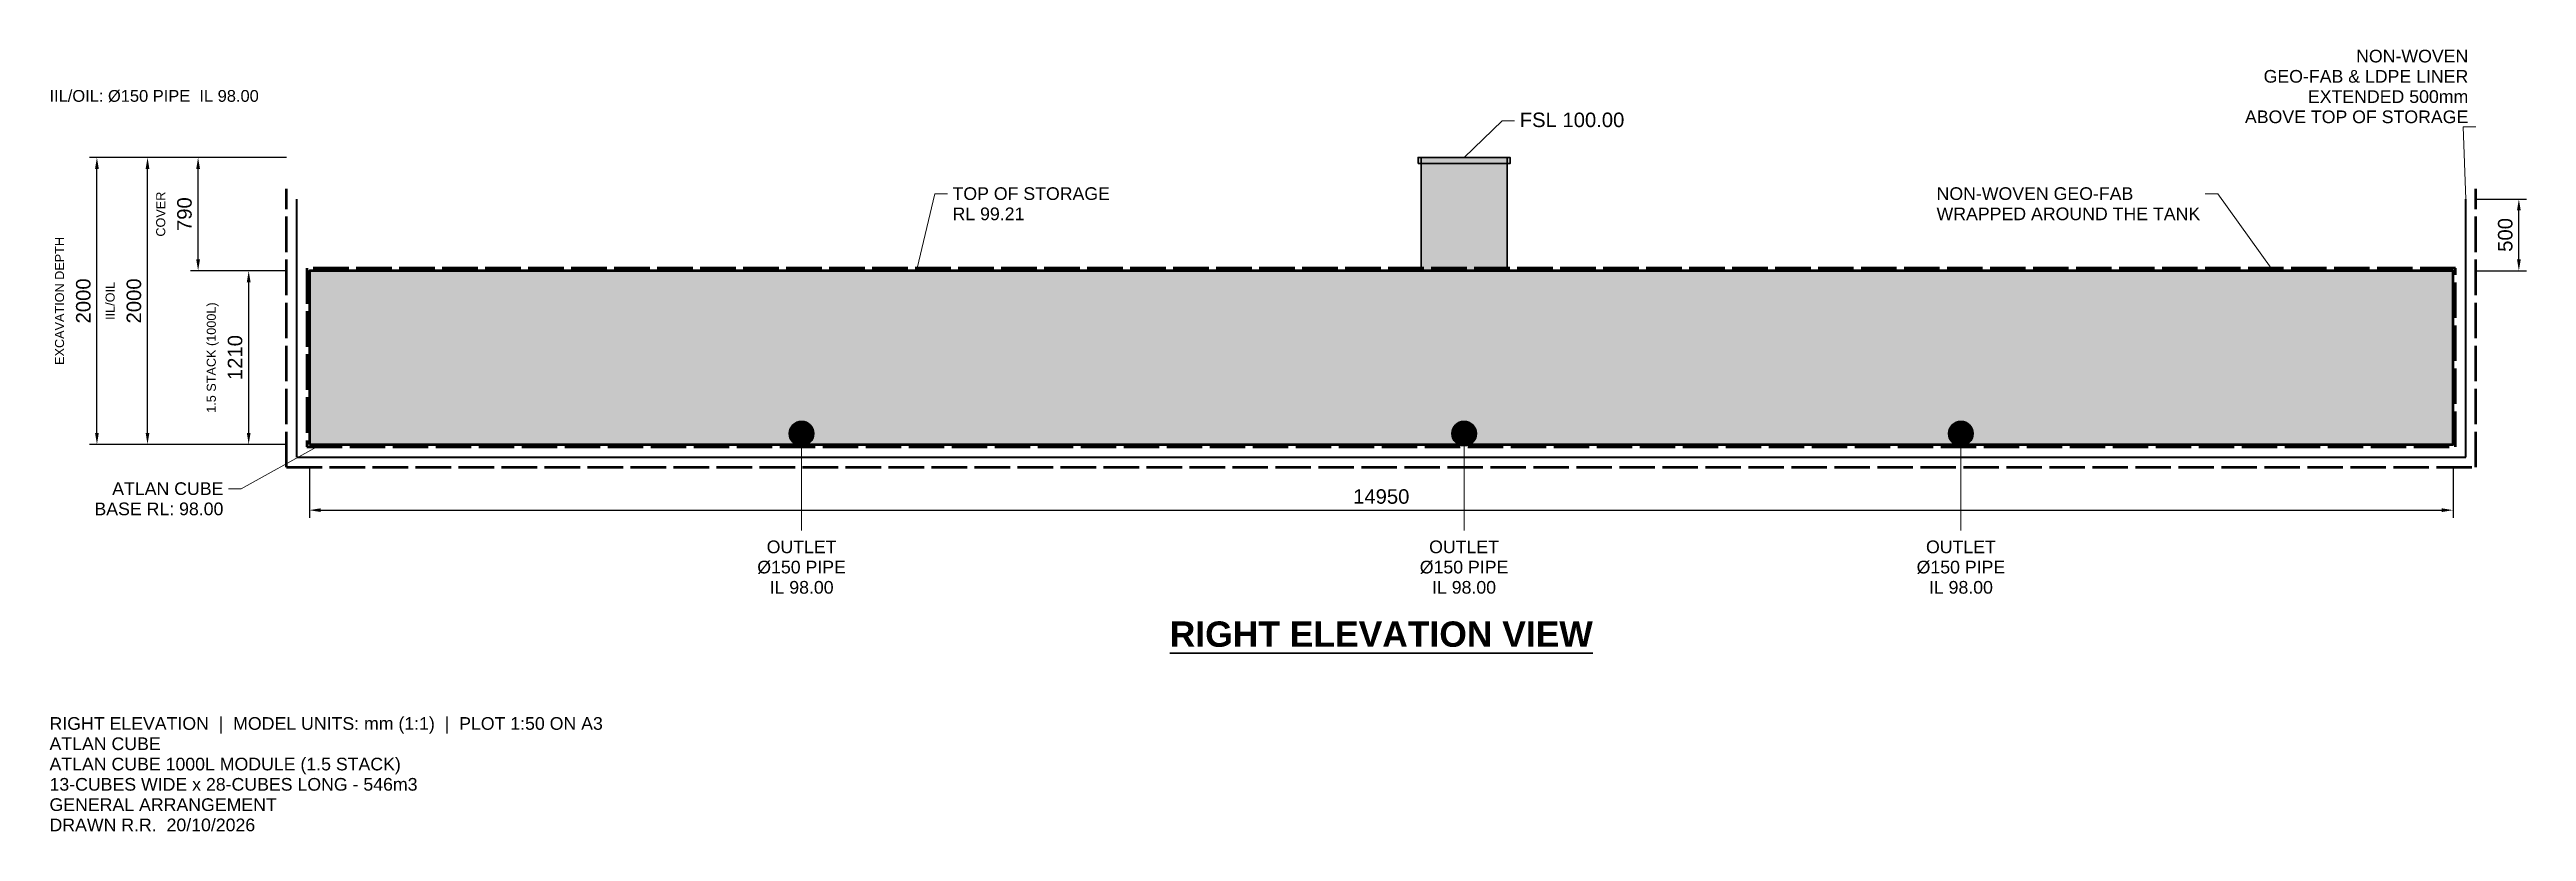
# Model space of a CAD drawing. Header units: millimetres. Extents: x -1812 to 15462, y -2698 to 2752.
import ezdxf
from ezdxf.enums import TextEntityAlignment as Align

# ---------------------------------------------------------------- set-up
doc = ezdxf.new("R2010")
doc.units = ezdxf.units.MM
doc.linetypes.add('DASH_247_53', pattern=[299.861111, 246.944444, -52.916667])
for name, color, linetype in [('ANNOTATIONS', 7, 'Continuous'), ('DIMENSIONS', 7, 'Continuous'), ('GEOFAB', 5, 'Continuous'), ('LEADERS', 7, 'Continuous'), ('MANHOLES', 7, 'Continuous'), ('MODULE_ART', 7, 'Continuous'), ('PIPES', 7, 'Continuous'), ('TANK', 7, 'Continuous'), ('TITLE', 7, 'Continuous')]:
    doc.layers.add(name, color=color, linetype=linetype)
doc.styles.add('ARIAL', font='arial.ttf')
doc.styles.add('ARIAL_BOLD', font='arialbd.ttf')
doc.dimstyles.get("Standard").update_dxf_attribs({"dimtxt": 2.5, "dimasz": 2.5, "dimexe": 1.25, "dimexo": 0.625, "dimtad": 1, "dimcen": 2.5, "dimazin": 3, "dimtfac": 1, "dimtmove": 0, "dimatfit": 3})

msp = doc.modelspace()

# ---------------------------------------------------------------- texts
at = {"layer": 'ANNOTATIONS', "style": 'ARIAL'}
for s, height, p in [('GEO-FAB & LDPE LINER', 88.406, (15055.8, 2521.4)), ('NON-WOVEN', 88.41, (15055.8, 2662.5)), ('IIL/OIL: Ø150 PIPE  IL 98.00', 82.091, (-352.8, 2388.1)), ('EXTENDED 500mm', 88.406, (15055.8, 2380.3)), ('ABOVE TOP OF STORAGE', 88.406, (15055.8, 2239.2)), ('ATLAN CUBE', 88.41, (-599.7, -352.8)), ('BASE RL: 98.00', 88.406, (-599.7, -493.9))]:
    msp.add_text(s, height=height, dxfattribs=at).set_placement(p, align=Align.RIGHT)
for s, height, p in [('FSL 100.00', 101.04, (8440.6, 2211.7)), ('TOP OF STORAGE', 88.406, (4485, 1703.9)), ('NON-WOVEN GEO-FAB', 88.406, (11347.6, 1703.9)), ('RL 99.21', 88.41, (4485, 1562.8)), ('WRAPPED AROUND THE TANK', 88.406, (11347.6, 1562.8))]:
    msp.add_text(s, height=height, dxfattribs=at).set_placement(p)
at = {"layer": 'ANNOTATIONS'}
for s, height, style, p in [('OUTLET', 88.41, 'ARIAL', (3432.5, -758.5)), ('OUTLET', 88.41, 'ARIAL', (8052.5, -758.5)), ('OUTLET', 88.41, 'ARIAL', (11517.5, -758.5)), ('Ø150 PIPE', 88.41, 'ARIAL', (3432.5, -899.6)), ('Ø150 PIPE', 88.41, 'ARIAL', (8052.5, -899.6)), ('Ø150 PIPE', 88.41, 'ARIAL', (11517.5, -899.6)), ('IL 98.00', 88.41, 'ARIAL', (3432.5, -1040.7)), ('IL 98.00', 88.41, 'ARIAL', (8052.5, -1040.7)), ('IL 98.00', 88.41, 'ARIAL', (11517.5, -1040.7)), ('RIGHT ELEVATION VIEW', 176.812, 'ARIAL_BOLD', (7475, -1411.1))]:
    msp.add_text(s, height=height, dxfattribs=dict(at, style=style)).set_placement(p, align=Align.CENTER)
at = {"layer": 'DIMENSIONS', "style": 'ARIAL'}
for s, height, p in [('COVER', 63.15, (-1005.4, 1605)), ('EXCAVATION DEPTH', 63.147, (-1711, 1000)), ('IIL/OIL', 63.15, (-1358.2, 1000)), ('1.5 STACK (1000L)', 63.147, (-652.6, 605))]:
    msp.add_text(s, height=height, rotation=90, dxfattribs=at).set_placement(p, align=Align.CENTER)
at = {"layer": 'TITLE', "style": 'ARIAL'}
for s, height, p in [('RIGHT ELEVATION  |  MODEL UNITS: mm (1:1)  |  PLOT 1:50 ON A3', 88.406, (-1812.4, -1989.7)), ('ATLAN CUBE', 88.41, (-1812.4, -2131.1)), ('ATLAN CUBE 1000L MODULE (1.5 STACK)', 88.406, (-1812.4, -2272.6)), ('13-CUBES WIDE x 28-CUBES LONG - 546m3', 88.406, (-1812.4, -2414)), ('GENERAL ARRANGEMENT', 88.406, (-1812.4, -2555.5)), ('DRAWN R.R.  20/10/2026', 88.406, (-1812.4, -2696.9))]:
    msp.add_text(s, height=height, dxfattribs=at).set_placement(p)

# ---------------------------------------------------------------- blocks, each defined once
blk = doc.blocks.new('atlancube_face')
at = {"true_color": 0x383838}
h = blk.add_hatch(color=7, dxfattribs=at)
h.dxf.hatch_style = 1
h.paths.add_polyline_path([(23, 770), (30, 770), (32, 767), (26, 763), (21, 767)])
h.paths.add_polyline_path([(39, 770), (46, 770), (54, 761), (54, 759), (50, 755), (41, 748), (39, 749), (32, 756), (30, 760), (31, 762)])
h.paths.add_polyline_path([(54, 770), (60, 771), (62, 769), (62, 767), (59, 765), (55, 766), (53, 767)])
h.paths.add_polyline_path([(71, 770), (74, 771), (78, 769), (85, 762), (85, 759), (80, 755), (70, 755), (65, 756), (62, 761)])
h.paths.add_polyline_path([(86, 770), (92, 771), (95, 769), (95, 767), (92, 765), (89, 764), (85, 767), (84, 768)])
h.paths.add_polyline_path([(103, 770), (107, 770), (116, 761), (115, 756), (105, 748), (104, 748), (96, 756), (95, 759), (95, 762)])
h.paths.add_polyline_path([(117, 770), (124, 770), (126, 769), (126, 767), (123, 765), (119, 764), (115, 767)])
h.paths.add_polyline_path([(134, 770), (139, 770), (147, 761), (146, 757), (138, 748), (136, 749), (131, 751), (127, 756), (124, 760), (125, 762)])
h.paths.add_polyline_path([(164, 770), (171, 770), (179, 761), (178, 756), (170, 748), (165, 750), (159, 757), (160, 761), (162, 764), (162, 768)])
h.paths.add_polyline_path([(180, 770), (188, 770), (189, 767), (188, 766), (183, 764), (179, 767)])
h.paths.add_polyline_path([(196, 770), (202, 770), (210, 762), (211, 760), (209, 757), (203, 750), (198, 749), (189, 757), (188, 760), (188, 762)])
h.paths.add_polyline_path([(211, 770), (217, 771), (220, 769), (220, 767), (217, 765), (214, 764), (210, 767), (209, 768)])
h.paths.add_polyline_path([(228, 770), (231, 770), (234, 769), (242, 761), (239, 756), (230, 748), (229, 748), (221, 756), (219, 760), (220, 762)])
h.paths.add_polyline_path([(242, 770), (249, 770), (251, 767), (248, 765), (244, 765), (241, 767)])
h.paths.add_polyline_path([(259, 770), (264, 770), (274, 761), (273, 757), (262, 747), (260, 748), (249, 760), (250, 762)])
h.paths.add_polyline_path([(274, 770), (281, 770), (283, 767), (280, 764), (276, 764), (272, 767)])
h.paths.add_polyline_path([(305, 770), (312, 770), (314, 767), (308, 764), (304, 767)])
h.paths.add_polyline_path([(321, 770), (328, 770), (336, 761), (336, 759), (329, 751), (323, 748), (314, 757), (312, 760), (313, 762)])
h.paths.add_polyline_path([(337, 770), (342, 771), (344, 769), (345, 767), (341, 765), (338, 765), (335, 767)])
h.paths.add_polyline_path([(353, 770), (359, 770), (368, 761), (366, 757), (359, 750), (355, 748), (354, 749), (346, 756), (345, 760), (346, 763)])
h.paths.add_polyline_path([(368, 770), (374, 771), (377, 769), (378, 767), (372, 764), (367, 767), (366, 768)])
h.paths.add_polyline_path([(385, 770), (389, 770), (398, 761), (396, 756), (388, 748), (386, 748), (378, 756), (377, 760), (378, 763)])
h.paths.add_polyline_path([(399, 770), (406, 770), (408, 769), (408, 767), (405, 765), (401, 764), (397, 767)])
h.paths.add_polyline_path([(416, 770), (421, 770), (425, 767), (428, 758), (420, 748), (418, 748), (413, 751), (409, 756), (406, 760), (407, 762)])
h.paths.add_polyline_path([(446, 770), (453, 770), (462, 761), (460, 756), (452, 748), (446, 750), (440, 758), (440, 761), (442, 765)])
h.paths.add_polyline_path([(462, 770), (470, 770), (471, 769), (471, 767), (470, 766), (465, 764), (461, 767)])
h.paths.add_polyline_path([(479, 770), (485, 769), (493, 761), (492, 759), (488, 755), (483, 754), (480, 750), (476, 752), (471, 757), (471, 760), (471, 762)])
h.paths.add_polyline_path([(493, 770), (499, 771), (502, 769), (502, 767), (499, 765), (496, 764), (492, 767), (491, 768)])
h.paths.add_polyline_path([(510, 770), (516, 770), (525, 761), (521, 756), (516, 751), (514, 751), (512, 754), (504, 756), (502, 759), (502, 762)])
h.paths.add_polyline_path([(524, 770), (531, 770), (533, 769), (533, 767), (530, 765), (525, 766), (523, 767)])
h.paths.add_polyline_path([(541, 770), (546, 770), (556, 761), (554, 756), (545, 747), (542, 749), (532, 760), (532, 762)])
h.paths.add_polyline_path([(556, 770), (563, 770), (564, 769), (564, 767), (562, 765), (558, 764), (555, 767)])
h.paths.add_polyline_path([(588, 770), (595, 770), (596, 769), (596, 767), (595, 766), (590, 764), (586, 767)])
h.paths.add_polyline_path([(604, 770), (610, 770), (619, 761), (618, 759), (610, 750), (605, 749), (596, 757), (596, 760), (596, 762)])
h.paths.add_polyline_path([(619, 770), (625, 770), (627, 767), (624, 765), (621, 765), (617, 767)])
h.paths.add_polyline_path([(635, 770), (642, 770), (650, 761), (649, 757), (641, 749), (638, 748), (636, 749), (629, 756), (627, 760), (628, 763)])
h.paths.add_polyline_path([(650, 770), (657, 770), (659, 769), (660, 767), (654, 764), (649, 767), (649, 768)])
h.paths.add_polyline_path([(667, 770), (671, 770), (681, 761), (679, 756), (670, 748), (668, 748), (661, 756), (659, 760), (660, 763)])
h.paths.add_polyline_path([(681, 770), (688, 770), (690, 769), (690, 767), (688, 764), (684, 764), (679, 767)])
h.paths.add_polyline_path([(699, 770), (702, 771), (704, 769), (704, 762), (710, 758), (706, 752), (702, 748), (699, 749), (691, 756), (689, 760), (690, 762)])
h.paths.add_polyline_path([(729, 770), (735, 770), (744, 761), (743, 756), (734, 748), (731, 749), (728, 751), (721, 760), (721, 762)])
h.paths.add_polyline_path([(745, 770), (752, 770), (754, 769), (754, 767), (753, 766), (747, 764), (743, 767)])
h.paths.add_polyline_path([(762, 770), (767, 770), (775, 761), (773, 757), (765, 749), (761, 750), (754, 757), (753, 760), (753, 762)])
h.paths.add_polyline_path([(775, 770), (782, 770), (784, 769), (785, 767), (779, 764), (774, 767), (774, 768)])
h.paths.add_polyline_path([(792, 770), (798, 770), (807, 761), (804, 755), (795, 748), (793, 748), (785, 756), (784, 760), (785, 763)])
h.paths.add_polyline_path([(806, 770), (813, 770), (815, 769), (815, 767), (812, 765), (808, 765), (805, 767)])
h.paths.add_polyline_path([(824, 770), (829, 770), (838, 761), (837, 756), (827, 748), (825, 748), (817, 756), (814, 760), (815, 762)])
h.paths.add_polyline_path([(838, 770), (845, 770), (846, 767), (845, 766), (840, 765), (838, 767)])
h.paths.add_polyline_path([(870, 770), (877, 770), (879, 769), (879, 767), (877, 766), (872, 764), (868, 767)])
h.paths.add_polyline_path([(887, 770), (892, 770), (901, 761), (899, 758), (892, 750), (889, 749), (886, 750), (879, 757), (878, 760), (878, 762)])
h.paths.add_polyline_path([(902, 770), (907, 770), (909, 769), (910, 767), (907, 766), (904, 765), (900, 767)])
h.paths.add_polyline_path([(917, 770), (924, 770), (932, 761), (931, 757), (922, 749), (918, 749), (911, 757), (909, 759), (910, 763)])
h.paths.add_polyline_path([(933, 770), (939, 770), (942, 769), (942, 767), (937, 764), (932, 767), (931, 768)])
h.paths.add_polyline_path([(950, 770), (954, 770), (963, 761), (962, 756), (952, 748), (950, 749), (943, 756), (941, 759), (942, 763)])
h.paths.add_polyline_path([(963, 770), (971, 770), (972, 769), (973, 767), (970, 765), (965, 765), (962, 767)])
h.paths.add_polyline_path([(983, 770), (985, 769), (986, 768), (985, 767), (983, 765), (983, 762), (988, 759), (989, 754), (985, 748), (983, 748), (973, 756), (971, 760), (979, 769)])
h.paths.add_polyline_path([(999, 770), (1002, 770), (1004, 769), (1003, 766), (1000, 766), (997, 767), (997, 768)])
h.paths.add_polyline_path([(1012, 770), (1018, 770), (1026, 761), (1025, 756), (1016, 748), (1013, 748), (1003, 760), (1003, 762)])
h.paths.add_polyline_path([(1028, 770), (1035, 770), (1037, 767), (1034, 765), (1029, 764), (1026, 767)])
h.paths.add_polyline_path([(1044, 770), (1049, 770), (1057, 761), (1056, 757), (1047, 749), (1043, 750), (1037, 757), (1035, 760), (1036, 762)])
h.paths.add_polyline_path([(1057, 770), (1064, 770), (1066, 769), (1067, 767), (1062, 764), (1056, 767), (1056, 768)])
h.paths.add_polyline_path([(1074, 770), (1080, 770), (1088, 762), (1089, 760), (1088, 757), (1079, 755), (1071, 755), (1068, 757), (1066, 759), (1066, 762)])
h.paths.add_polyline_path([(1089, 770), (1096, 770), (1097, 767), (1095, 764), (1090, 766), (1088, 767)])
h.paths.add_polyline_path([(1106, 770), (1109, 771), (1112, 769), (1121, 761), (1119, 756), (1109, 748), (1107, 748), (1099, 756), (1096, 760), (1097, 762)])
h.paths.add_polyline_path([(1122, 770), (1124, 770), (1125, 768), (1123, 766), (1120, 767), (1121, 769)])
h.paths.add_polyline_path([(857, 768), (859, 769), (863, 767), (869, 762), (869, 760), (867, 756), (859, 748), (856, 749), (852, 753), (853, 756), (859, 763), (859, 766)])
h.paths.add_polyline_path([(582, 764), (584, 764), (587, 762), (586, 757), (578, 748), (575, 748), (570, 752), (570, 754), (571, 756), (576, 758), (579, 762)])
h.paths.add_polyline_path([(282, 762), (285, 762), (289, 757), (295, 756), (297, 758), (300, 762), (302, 763), (304, 761), (304, 758), (296, 749), (294, 748), (289, 750), (283, 757), (281, 759)])
h.paths.add_polyline_path([(1137, 760), (1138, 759), (1139, 756), (1139, 752), (1138, 750), (1135, 752), (1133, 757)])
h.paths.add_polyline_path([(7, 758), (17, 755), (17, 753), (12, 748), (10, 749), (7, 752)])
h.paths.add_polyline_path([(25, 756), (28, 756), (36, 747), (36, 745), (32, 742), (29, 734), (27, 733), (24, 733), (16, 742), (15, 743), (17, 748)])
h.paths.add_polyline_path([(90, 756), (92, 756), (96, 751), (96, 749), (96, 746), (94, 746), (88, 749), (88, 754)])
h.paths.add_polyline_path([(150, 756), (154, 756), (161, 749), (164, 744), (163, 741), (145, 740), (141, 742), (140, 743), (142, 748)])
h.paths.add_polyline_path([(182, 756), (185, 756), (189, 752), (190, 750), (190, 748), (183, 743), (180, 741), (174, 741), (172, 742), (173, 747)])
h.paths.add_polyline_path([(307, 756), (310, 756), (318, 748), (319, 742), (318, 741), (310, 737), (304, 736), (298, 742), (297, 743), (299, 748)])
h.paths.add_polyline_path([(338, 756), (342, 756), (346, 751), (350, 747), (349, 745), (334, 744), (330, 745), (329, 747)])
h.paths.add_polyline_path([(371, 756), (374, 756), (381, 748), (381, 745), (370, 744), (365, 746), (366, 751)])
h.paths.add_polyline_path([(433, 756), (436, 755), (444, 748), (446, 744), (446, 741), (428, 740), (423, 742), (423, 744), (424, 748)])
h.paths.add_polyline_path([(464, 756), (467, 756), (471, 752), (474, 746), (472, 745), (465, 747), (460, 743), (455, 742), (456, 748)])
h.paths.add_polyline_path([(589, 756), (592, 756), (600, 748), (602, 743), (602, 742), (599, 741), (594, 740), (583, 740), (580, 742), (580, 747)])
h.paths.add_polyline_path([(621, 756), (624, 756), (629, 751), (629, 747), (622, 747), (616, 749), (616, 751)])
h.paths.add_polyline_path([(654, 756), (656, 756), (661, 751), (661, 747), (648, 746), (647, 747), (648, 751)])
h.paths.add_polyline_path([(714, 756), (718, 756), (725, 749), (729, 744), (729, 742), (726, 741), (715, 740), (708, 740), (705, 742), (704, 743), (706, 748)])
h.paths.add_polyline_path([(747, 756), (749, 756), (757, 749), (758, 745), (756, 744), (751, 743), (747, 741), (738, 741), (738, 743), (738, 747)])
h.paths.add_polyline_path([(779, 756), (781, 756), (786, 751), (786, 749), (784, 747), (775, 747), (772, 745), (771, 747), (773, 751)])
h.paths.add_polyline_path([(871, 756), (875, 755), (883, 748), (884, 743), (882, 741), (867, 740), (862, 742), (863, 747)])
h.paths.add_polyline_path([(903, 756), (906, 756), (911, 752), (912, 747), (912, 746), (902, 746), (898, 748), (897, 750)])
h.paths.add_polyline_path([(936, 756), (938, 756), (943, 751), (944, 747), (929, 747), (930, 751)])
h.paths.add_polyline_path([(996, 756), (1000, 756), (1010, 746), (1011, 743), (1010, 741), (991, 740), (988, 742), (988, 747)])
h.paths.add_polyline_path([(1030, 756), (1032, 755), (1038, 749), (1039, 745), (1033, 741), (1021, 741), (1020, 743), (1021, 747)])
h.paths.add_polyline_path([(1093, 756), (1096, 755), (1100, 751), (1100, 748), (1099, 746), (1095, 746), (1092, 748), (1091, 754)])
h.paths.add_polyline_path([(118, 755), (121, 756), (125, 752), (130, 746), (132, 743), (131, 742), (128, 740), (121, 740), (114, 740), (111, 742), (110, 747)])
h.paths.add_polyline_path([(213, 755), (216, 756), (221, 751), (221, 746), (207, 746), (209, 751)])
h.paths.add_polyline_path([(243, 755), (246, 756), (248, 755), (253, 750), (253, 747), (249, 746), (239, 746), (238, 750)])
h.paths.add_polyline_path([(275, 755), (280, 755), (287, 748), (289, 744), (288, 742), (273, 740), (267, 741), (266, 743), (267, 746)])
h.paths.add_polyline_path([(400, 755), (403, 755), (406, 753), (412, 747), (414, 744), (413, 742), (409, 739), (394, 742), (393, 747)])
h.paths.add_polyline_path([(525, 755), (529, 756), (531, 755), (536, 750), (538, 748), (539, 744), (537, 743), (531, 747), (521, 746), (521, 750)])
h.paths.add_polyline_path([(558, 755), (562, 755), (571, 747), (571, 743), (571, 741), (554, 740), (549, 742), (548, 743), (550, 746)])
h.paths.add_polyline_path([(683, 755), (686, 755), (688, 754), (696, 747), (696, 744), (696, 742), (693, 740), (689, 741), (687, 743), (679, 748), (679, 750)])
h.paths.add_polyline_path([(808, 755), (811, 756), (813, 755), (821, 748), (821, 745), (820, 744), (815, 743), (807, 744), (804, 746), (804, 748), (804, 750)])
h.paths.add_polyline_path([(841, 755), (846, 754), (853, 747), (854, 743), (853, 741), (846, 740), (843, 737), (840, 736), (836, 740), (832, 741), (830, 743), (833, 747)])
h.paths.add_polyline_path([(966, 755), (970, 755), (978, 747), (979, 743), (978, 741), (968, 740), (960, 745), (960, 747), (961, 750)])
h.paths.add_polyline_path([(1124, 755), (1128, 755), (1135, 747), (1137, 743), (1136, 742), (1129, 734), (1126, 733), (1121, 733), (1113, 742), (1115, 747)])
h.paths.add_polyline_path([(50, 750), (52, 751), (53, 750), (52, 746), (50, 747)])
h.paths.add_polyline_path([(10, 739), (13, 739), (22, 729), (21, 726), (12, 717), (8, 719), (6, 722), (6, 735), (7, 737)])
h.paths.add_polyline_path([(1136, 737), (1138, 737), (1139, 734), (1139, 722), (1138, 719), (1131, 724), (1128, 728), (1129, 730)])
h.paths.add_polyline_path([(1115, 733), (1121, 729), (1121, 727), (1116, 723), (1114, 723), (1113, 726), (1113, 732)])
h.paths.add_polyline_path([(200, 727), (206, 727), (208, 725), (207, 723), (202, 718), (200, 719), (199, 721), (199, 725)])
h.paths.add_polyline_path([(223, 727), (238, 728), (240, 726), (240, 725), (235, 718), (229, 716), (221, 725), (221, 726)])
h.paths.add_polyline_path([(630, 727), (645, 728), (647, 726), (647, 725), (642, 718), (637, 716), (629, 725), (629, 725)])
h.paths.add_polyline_path([(662, 727), (666, 728), (668, 726), (669, 724), (667, 720), (665, 719), (661, 724), (660, 725)])
h.paths.add_polyline_path([(912, 727), (927, 728), (929, 726), (930, 725), (924, 718), (919, 716), (911, 725)])
h.paths.add_polyline_path([(24, 724), (29, 724), (32, 717), (32, 706), (29, 701), (27, 700), (24, 701), (17, 708), (15, 714)])
h.paths.add_polyline_path([(212, 724), (218, 724), (225, 716), (226, 713), (226, 709), (216, 700), (213, 701), (209, 708), (205, 709), (203, 714), (204, 716)])
h.paths.add_polyline_path([(653, 724), (656, 724), (664, 716), (665, 714), (662, 709), (658, 708), (656, 703), (653, 702), (650, 703), (643, 710), (643, 712), (644, 716)])
h.paths.add_polyline_path([(935, 724), (939, 724), (946, 714), (944, 709), (937, 708), (933, 705), (929, 706), (926, 709), (925, 713), (925, 715)])
h.paths.add_polyline_path([(1122, 724), (1128, 723), (1135, 716), (1136, 714), (1134, 709), (1127, 702), (1123, 701), (1121, 701), (1118, 706), (1114, 712), (1114, 715), (1118, 719)])
h.paths.add_polyline_path([(479, 723), (480, 723), (481, 722), (481, 718), (480, 717), (479, 719)])
h.paths.add_polyline_path([(904, 723), (906, 724), (915, 716), (916, 711), (914, 708), (908, 708), (904, 709)])
h.paths.add_polyline_path([(89, 721), (92, 721), (93, 718), (93, 714), (92, 710), (87, 708), (79, 709), (78, 711), (79, 716)])
h.paths.add_polyline_path([(53, 720), (55, 721), (62, 719), (67, 716), (69, 714), (68, 709), (63, 705), (62, 704), (58, 708), (50, 709), (49, 715)])
h.paths.add_polyline_path([(1057, 720), (1060, 720), (1062, 718), (1065, 720), (1067, 719), (1072, 716), (1073, 710), (1066, 704), (1064, 705), (1062, 708), (1054, 708), (1053, 711), (1053, 716)])
h.paths.add_polyline_path([(1089, 720), (1096, 719), (1096, 713), (1091, 708), (1083, 709), (1082, 711), (1083, 715)])
h.paths.add_polyline_path([(72, 719), (74, 719), (74, 716), (71, 717)])
h.paths.add_polyline_path([(492, 719), (502, 720), (508, 715), (508, 709), (499, 701), (496, 701), (488, 709), (486, 713), (486, 716)])
h.paths.add_polyline_path([(239, 718), (242, 718), (243, 716), (243, 710), (241, 708), (238, 709), (236, 712), (236, 715)])
h.paths.add_polyline_path([(512, 718), (514, 718), (514, 717), (512, 717)])
h.paths.add_polyline_path([(629, 717), (632, 716), (634, 714), (633, 709), (630, 708), (629, 708), (627, 710), (628, 716)])
h.paths.add_polyline_path([(330, 713), (348, 714), (350, 713), (351, 710), (343, 701), (340, 700), (338, 701), (330, 709), (329, 711)])
h.paths.add_polyline_path([(368, 713), (379, 714), (382, 712), (382, 710), (374, 701), (370, 701), (368, 702), (366, 705), (366, 711)])
h.paths.add_polyline_path([(393, 713), (396, 713), (398, 711), (401, 707), (404, 705), (403, 701), (400, 701), (398, 704), (392, 709), (392, 711)])
h.paths.add_polyline_path([(750, 713), (756, 714), (758, 712), (759, 710), (750, 701), (746, 700), (745, 702), (745, 705)])
h.paths.add_polyline_path([(770, 713), (775, 714), (779, 713), (779, 708), (779, 703), (776, 702), (769, 709), (769, 711)])
h.paths.add_polyline_path([(802, 713), (820, 714), (821, 712), (821, 710), (813, 701), (811, 700), (808, 702), (800, 709), (800, 711)])
h.paths.add_polyline_path([(1023, 713), (1028, 713), (1030, 711), (1031, 704), (1030, 702), (1029, 702), (1025, 705), (1021, 709), (1021, 712)])
h.paths.add_polyline_path([(114, 712), (121, 713), (124, 712), (125, 707), (123, 703), (121, 702), (118, 702), (114, 708)])
h.paths.add_polyline_path([(154, 712), (155, 713), (157, 710), (157, 706), (155, 703), (153, 706)])
h.paths.add_polyline_path([(174, 712), (176, 713), (178, 712), (178, 708), (175, 708), (173, 710)])
h.paths.add_polyline_path([(595, 712), (599, 713), (601, 710), (598, 707), (595, 705), (594, 706), (593, 708)])
h.paths.add_polyline_path([(969, 712), (975, 713), (978, 711), (974, 706), (970, 701), (968, 702), (967, 704), (967, 709)])
h.paths.add_polyline_path([(550, 711), (552, 712), (553, 710), (551, 709)])
h.paths.add_polyline_path([(385, 709), (389, 709), (400, 697), (400, 695), (397, 693), (396, 691), (389, 687), (385, 687), (379, 691), (374, 696), (378, 702)])
h.paths.add_polyline_path([(762, 709), (766, 708), (775, 699), (776, 697), (775, 693), (766, 687), (761, 687), (755, 691), (752, 696), (753, 700)])
h.paths.add_polyline_path([(11, 708), (13, 708), (21, 700), (22, 697), (21, 694), (12, 685), (8, 687), (6, 690), (6, 704)])
h.paths.add_polyline_path([(72, 708), (79, 705), (81, 696), (78, 688), (73, 686), (71, 687), (62, 696), (64, 700)])
h.paths.add_polyline_path([(324, 708), (328, 708), (336, 699), (337, 697), (336, 694), (332, 691), (326, 687), (322, 687), (317, 691), (313, 696), (317, 702), (320, 704), (321, 708)])
h.paths.add_polyline_path([(136, 708), (138, 708), (139, 704), (140, 691), (139, 688), (138, 687), (135, 688), (134, 691), (135, 704)])
h.paths.add_polyline_path([(229, 708), (230, 708), (231, 707), (229, 703), (230, 690), (229, 688), (227, 688), (221, 694), (220, 697), (221, 700), (225, 704), (229, 706)])
h.paths.add_polyline_path([(543, 708), (545, 708), (549, 705), (549, 702), (543, 701), (542, 704)])
h.paths.add_polyline_path([(793, 708), (796, 708), (799, 708), (808, 697), (807, 694), (804, 693), (803, 691), (797, 687), (794, 688), (792, 691), (791, 703)])
h.paths.add_polyline_path([(918, 708), (920, 708), (924, 707), (932, 697), (932, 695), (924, 688), (920, 686), (917, 687), (914, 693)])
h.paths.add_polyline_path([(1076, 708), (1080, 708), (1082, 704), (1083, 691), (1081, 687), (1079, 685), (1075, 686), (1066, 696), (1067, 699)])
h.paths.add_polyline_path([(639, 707), (642, 707), (650, 697), (650, 695), (641, 687), (639, 688), (638, 691), (638, 704)])
h.paths.add_polyline_path([(824, 707), (827, 708), (829, 706), (833, 697), (832, 691), (827, 687), (820, 691), (814, 696), (817, 701), (821, 706)])
h.paths.add_polyline_path([(169, 706), (174, 702), (179, 698), (179, 695), (173, 691), (171, 691), (169, 692), (167, 703)])
h.paths.add_polyline_path([(1136, 706), (1138, 707), (1139, 704), (1139, 690), (1138, 687), (1128, 696), (1129, 699)])
h.paths.add_polyline_path([(350, 703), (352, 704), (354, 701), (354, 692), (352, 691), (347, 691), (345, 696), (346, 700)])
h.paths.add_polyline_path([(990, 701), (992, 700), (993, 698), (993, 694), (991, 692), (989, 693), (988, 696)])
h.paths.add_polyline_path([(1007, 701), (1009, 702), (1011, 699), (1011, 693), (1009, 691), (1007, 691), (1006, 693)])
h.paths.add_polyline_path([(1114, 701), (1117, 701), (1121, 697), (1116, 692), (1114, 693), (1113, 696)])
h.paths.add_polyline_path([(504, 700), (505, 701), (507, 699), (507, 694), (505, 692), (504, 693), (502, 695)])
h.paths.add_polyline_path([(976, 700), (977, 700), (978, 699), (977, 694), (973, 696)])
h.paths.add_polyline_path([(489, 699), (491, 700), (494, 698), (493, 695), (491, 692), (489, 693), (488, 695)])
h.paths.add_polyline_path([(1021, 699), (1023, 700), (1025, 698), (1025, 695), (1023, 694), (1021, 694), (1021, 696)])
h.paths.add_polyline_path([(115, 698), (117, 697), (116, 695), (114, 696)])
h.paths.add_polyline_path([(739, 698), (743, 698), (743, 696), (742, 694), (739, 694)])
h.paths.add_polyline_path([(476, 697), (479, 696), (477, 691), (475, 693)])
h.paths.add_polyline_path([(339, 692), (341, 693), (343, 691), (345, 690), (344, 688), (340, 687), (337, 688), (336, 690)])
h.paths.add_polyline_path([(369, 692), (373, 692), (375, 691), (375, 688), (372, 687), (368, 687), (367, 691)])
h.paths.add_polyline_path([(653, 692), (656, 692), (658, 690), (657, 672), (655, 669), (653, 670), (649, 673), (642, 682), (642, 683), (650, 691)])
h.paths.add_polyline_path([(746, 692), (748, 693), (750, 691), (752, 690), (752, 688), (747, 687), (744, 688), (743, 690)])
h.paths.add_polyline_path([(810, 692), (812, 693), (814, 691), (815, 690), (814, 687), (811, 687), (807, 688), (807, 691)])
h.paths.add_polyline_path([(1122, 692), (1127, 691), (1136, 682), (1135, 678), (1127, 669), (1122, 671), (1117, 676), (1113, 682), (1117, 688)])
h.paths.add_polyline_path([(24, 691), (29, 691), (32, 686), (32, 674), (27, 668), (24, 669), (16, 677), (15, 681), (16, 683)])
h.paths.add_polyline_path([(213, 691), (215, 692), (218, 691), (226, 682), (224, 677), (216, 669), (213, 670), (211, 675), (211, 685)])
h.paths.add_polyline_path([(400, 691), (405, 691), (407, 689), (404, 687), (400, 687), (399, 690)])
h.paths.add_polyline_path([(496, 691), (497, 692), (500, 691), (508, 682), (506, 677), (498, 669), (493, 672), (488, 678), (488, 684)])
h.paths.add_polyline_path([(154, 691), (156, 691), (156, 688), (154, 688)])
h.paths.add_polyline_path([(1094, 691), (1095, 691), (1096, 689), (1095, 674), (1093, 675), (1093, 688)])
h.paths.add_polyline_path([(118, 690), (120, 691), (121, 689), (119, 689)])
h.paths.add_polyline_path([(669, 690), (670, 690), (670, 687), (668, 688)])
h.paths.add_polyline_path([(775, 690), (777, 691), (778, 689), (776, 688)])
h.paths.add_polyline_path([(904, 690), (905, 690), (906, 689), (905, 681), (904, 681), (904, 685)])
h.paths.add_polyline_path([(968, 690), (970, 691), (970, 689), (969, 689)])
h.paths.add_polyline_path([(929, 688), (932, 689), (934, 687), (934, 674), (929, 675), (924, 681), (924, 683)])
h.paths.add_polyline_path([(1064, 688), (1067, 688), (1071, 684), (1073, 682), (1071, 677), (1065, 673), (1063, 675)])
h.paths.add_polyline_path([(62, 686), (66, 686), (69, 683), (69, 680), (66, 676), (62, 677)])
h.paths.add_polyline_path([(90, 686), (91, 687), (91, 683), (90, 683)])
h.paths.add_polyline_path([(79, 683), (80, 684), (81, 683), (81, 681), (80, 680), (79, 681)])
h.paths.add_polyline_path([(71, 677), (74, 677), (79, 674), (82, 668), (81, 666), (77, 665), (63, 666), (63, 669)])
h.paths.add_polyline_path([(919, 677), (923, 676), (930, 669), (931, 666), (927, 665), (915, 666), (914, 667), (914, 670)])
h.paths.add_polyline_path([(1076, 677), (1079, 676), (1082, 674), (1084, 668), (1083, 666), (1079, 665), (1068, 666), (1067, 669)])
h.paths.add_polyline_path([(11, 676), (13, 675), (21, 667), (22, 665), (21, 662), (12, 654), (9, 656), (6, 661), (6, 672)])
h.paths.add_polyline_path([(640, 675), (648, 669), (648, 666), (645, 665), (639, 666), (638, 667), (638, 672)])
h.paths.add_polyline_path([(668, 675), (671, 675), (671, 672), (671, 657), (670, 656), (668, 657), (667, 672)])
h.paths.add_polyline_path([(229, 674), (230, 674), (230, 674), (229, 666), (227, 665), (221, 666), (220, 667), (221, 669), (225, 674)])
h.paths.add_polyline_path([(135, 674), (138, 674), (140, 672), (140, 657), (139, 655), (138, 654), (133, 656), (131, 659), (132, 669)])
h.paths.add_polyline_path([(320, 674), (329, 674), (336, 668), (336, 663), (327, 655), (322, 654), (321, 655), (315, 664), (314, 668)])
h.paths.add_polyline_path([(339, 674), (341, 674), (343, 673), (343, 671), (342, 669), (340, 669), (338, 670), (338, 672)])
h.paths.add_polyline_path([(371, 674), (374, 674), (376, 672), (375, 670), (372, 668), (369, 670), (369, 672)])
h.paths.add_polyline_path([(382, 674), (392, 674), (396, 670), (399, 665), (399, 663), (388, 654), (384, 655), (376, 664), (378, 669)])
h.paths.add_polyline_path([(401, 674), (404, 673), (405, 671), (403, 669), (400, 669), (399, 672)])
h.paths.add_polyline_path([(746, 674), (750, 674), (752, 672), (752, 670), (749, 669), (746, 669), (745, 671)])
h.paths.add_polyline_path([(760, 674), (768, 674), (774, 669), (775, 666), (775, 663), (766, 654), (761, 655), (752, 664), (754, 668)])
h.paths.add_polyline_path([(794, 674), (800, 674), (805, 669), (807, 665), (806, 663), (798, 656), (795, 654), (792, 655), (791, 657), (792, 671)])
h.paths.add_polyline_path([(821, 674), (829, 674), (832, 673), (832, 664), (829, 661), (828, 655), (825, 655), (822, 657), (814, 664), (815, 669)])
h.paths.add_polyline_path([(1136, 674), (1138, 674), (1139, 672), (1139, 660), (1138, 657), (1129, 664), (1131, 669)])
h.paths.add_polyline_path([(119, 673), (121, 672), (120, 670), (118, 671)])
h.paths.add_polyline_path([(350, 673), (353, 673), (354, 670), (354, 660), (352, 658), (346, 662), (344, 665), (346, 670)])
h.paths.add_polyline_path([(543, 673), (546, 674), (549, 671), (548, 660), (546, 656), (545, 655), (543, 655), (542, 657)])
h.paths.add_polyline_path([(776, 673), (778, 672), (778, 670), (775, 670)])
h.paths.add_polyline_path([(808, 673), (812, 674), (814, 672), (813, 670), (812, 669), (808, 670)])
h.paths.add_polyline_path([(987, 673), (992, 670), (994, 667), (993, 663), (988, 657), (986, 657), (985, 660), (985, 671)])
h.paths.add_polyline_path([(171, 672), (173, 672), (177, 669), (179, 666), (179, 663), (173, 658), (171, 658), (171, 661), (171, 668)])
h.paths.add_polyline_path([(561, 672), (562, 673), (563, 671), (562, 670)])
h.paths.add_polyline_path([(1007, 672), (1009, 673), (1011, 671), (1014, 663), (1014, 658), (1012, 656), (1007, 659), (1006, 661), (1005, 668)])
h.paths.add_polyline_path([(600, 671), (603, 672), (604, 670), (605, 661), (604, 658), (600, 658), (598, 664), (598, 668)])
h.paths.add_polyline_path([(504, 670), (505, 671), (507, 669), (507, 667), (506, 665), (504, 665), (502, 666)])
h.paths.add_polyline_path([(582, 670), (585, 670), (587, 666), (586, 662), (584, 660), (582, 660), (580, 663), (581, 668)])
h.paths.add_polyline_path([(1114, 670), (1117, 670), (1121, 665), (1121, 663), (1115, 660), (1113, 664)])
h.paths.add_polyline_path([(289, 669), (292, 669), (293, 667), (293, 658), (293, 656), (291, 655), (289, 656), (286, 660), (285, 663), (286, 666)])
h.paths.add_polyline_path([(857, 669), (859, 670), (861, 667), (861, 657), (859, 654), (855, 656), (853, 660), (854, 663), (856, 665)])
h.paths.add_polyline_path([(157, 668), (159, 669), (160, 667), (161, 664), (159, 662), (156, 664)])
h.paths.add_polyline_path([(489, 668), (491, 669), (492, 668), (492, 666), (490, 666)])
h.paths.add_polyline_path([(476, 667), (477, 668), (477, 664), (476, 664)])
h.paths.add_polyline_path([(338, 662), (342, 662), (350, 655), (351, 650), (350, 649), (347, 648), (331, 648), (328, 649), (328, 650), (330, 655)])
h.paths.add_polyline_path([(811, 662), (813, 661), (821, 654), (821, 649), (818, 648), (800, 648), (798, 649), (799, 652), (807, 661)])
h.paths.add_polyline_path([(371, 661), (374, 661), (380, 655), (382, 651), (382, 649), (379, 648), (371, 648), (367, 649), (366, 652), (367, 657), (368, 659)])
h.paths.add_polyline_path([(746, 661), (748, 662), (753, 659), (757, 655), (760, 650), (760, 649), (754, 648), (749, 650), (745, 656)])
h.paths.add_polyline_path([(25, 660), (27, 661), (29, 659), (32, 654), (32, 644), (27, 638), (21, 641), (15, 649), (18, 654)])
h.paths.add_polyline_path([(560, 660), (562, 661), (564, 660), (567, 654), (564, 649), (562, 648), (560, 649), (559, 650), (559, 657)])
h.paths.add_polyline_path([(1122, 660), (1128, 660), (1137, 650), (1136, 648), (1126, 639), (1121, 640), (1113, 649), (1117, 655)])
h.paths.add_polyline_path([(118, 659), (120, 659), (121, 658), (121, 653), (120, 649), (116, 649), (114, 650), (113, 654)])
h.paths.add_polyline_path([(153, 659), (156, 660), (161, 655), (161, 650), (159, 649), (154, 648), (153, 649), (152, 655)])
h.paths.add_polyline_path([(775, 659), (777, 660), (779, 658), (779, 649), (776, 648), (769, 648), (768, 650)])
h.paths.add_polyline_path([(968, 659), (971, 659), (974, 654), (973, 651), (970, 649), (968, 650), (967, 653), (967, 657)])
h.paths.add_polyline_path([(1029, 658), (1030, 658), (1031, 657), (1031, 653), (1030, 651), (1027, 649), (1025, 651), (1024, 654)])
h.paths.add_polyline_path([(396, 657), (399, 657), (400, 652), (395, 649), (393, 649), (392, 650), (393, 653)])
h.paths.add_polyline_path([(581, 655), (586, 656), (588, 654), (588, 651), (586, 648), (583, 648), (581, 649)])
h.paths.add_polyline_path([(176, 654), (177, 654), (178, 653), (177, 649), (175, 650)])
h.paths.add_polyline_path([(626, 654), (627, 654), (627, 649), (626, 649)])
h.paths.add_polyline_path([(989, 654), (991, 655), (992, 653), (993, 649), (991, 648), (988, 649)])
h.paths.add_polyline_path([(1007, 652), (1009, 653), (1011, 651), (1010, 648), (1006, 649)])
h.paths.add_polyline_path([(850, 651), (853, 651), (853, 649), (850, 649)])
h.paths.add_polyline_path([(10, 645), (13, 645), (21, 636), (21, 632), (12, 623), (10, 623), (6, 629), (6, 640)])
h.paths.add_polyline_path([(668, 643), (670, 644), (671, 642), (670, 633), (669, 634)])
h.paths.add_polyline_path([(1136, 642), (1138, 642), (1139, 640), (1139, 628), (1138, 625), (1136, 625), (1130, 631), (1129, 635)])
h.paths.add_polyline_path([(1114, 638), (1116, 639), (1121, 636), (1120, 632), (1116, 629), (1114, 630), (1113, 632)])
h.paths.add_polyline_path([(131, 634), (137, 635), (139, 633), (140, 624), (138, 622), (135, 622), (130, 626), (130, 632)])
h.paths.add_polyline_path([(157, 634), (160, 634), (163, 632), (164, 629), (162, 627), (156, 631), (156, 632)])
h.paths.add_polyline_path([(291, 634), (296, 635), (300, 632), (299, 628), (296, 624), (294, 624), (292, 626), (290, 632)])
h.paths.add_polyline_path([(422, 634), (428, 635), (429, 632), (429, 630), (423, 625), (421, 625), (420, 628), (421, 632)])
h.paths.add_polyline_path([(582, 634), (584, 634), (586, 633), (587, 632), (585, 630), (582, 630), (581, 631)])
h.paths.add_polyline_path([(849, 634), (855, 634), (857, 632), (857, 631), (852, 627), (850, 628), (848, 631)])
h.paths.add_polyline_path([(985, 634), (991, 634), (993, 632), (989, 625), (983, 623), (981, 623), (981, 626), (983, 632)])
h.paths.add_polyline_path([(1007, 634), (1012, 635), (1014, 633), (1015, 625), (1014, 623), (1011, 623), (1007, 628), (1006, 632)])
h.paths.add_polyline_path([(544, 633), (546, 633), (546, 631), (546, 625), (545, 623), (543, 624), (542, 626), (542, 632)])
h.paths.add_polyline_path([(721, 633), (724, 633), (724, 631), (721, 631)])
h.paths.add_polyline_path([(175, 632), (177, 633), (178, 632), (176, 631)])
h.paths.add_polyline_path([(600, 632), (602, 633), (604, 632), (604, 628), (601, 630)])
h.paths.add_polyline_path([(25, 631), (28, 631), (31, 626), (32, 623), (31, 610), (27, 606), (24, 608), (22, 614), (17, 621), (21, 626)])
h.paths.add_polyline_path([(557, 629), (561, 630), (563, 629), (567, 621), (566, 613), (562, 609), (560, 608), (557, 608), (555, 612), (555, 625)])
h.paths.add_polyline_path([(1122, 629), (1125, 630), (1128, 629), (1130, 625), (1131, 622), (1122, 615), (1122, 613), (1124, 610), (1122, 608), (1118, 611), (1113, 617), (1117, 623)])
h.paths.add_polyline_path([(1029, 628), (1030, 629), (1031, 624), (1030, 613), (1029, 613), (1029, 615), (1028, 624)])
h.paths.add_polyline_path([(153, 627), (156, 627), (161, 623), (163, 618), (160, 612), (154, 609), (152, 614), (152, 624)])
h.paths.add_polyline_path([(586, 627), (588, 628), (589, 626), (591, 611), (590, 610), (585, 611), (580, 616), (581, 623), (584, 624)])
h.paths.add_polyline_path([(719, 627), (724, 623), (725, 621), (724, 619), (721, 619), (720, 623), (718, 623), (717, 625)])
h.paths.add_polyline_path([(968, 627), (970, 628), (971, 625), (970, 613), (968, 615)])
h.paths.add_polyline_path([(404, 626), (405, 627), (407, 625), (407, 613), (406, 609), (401, 608), (396, 612), (392, 618), (393, 620), (398, 621), (400, 623)])
h.paths.add_polyline_path([(115, 625), (117, 624), (118, 622), (118, 614), (116, 612), (114, 613), (113, 615), (113, 622)])
h.paths.add_polyline_path([(313, 623), (317, 624), (321, 619), (321, 615), (316, 612), (314, 612), (313, 614)])
h.paths.add_polyline_path([(741, 623), (746, 623), (747, 621), (753, 620), (755, 615), (755, 613), (748, 608), (743, 610), (738, 617), (738, 622)])
h.paths.add_polyline_path([(846, 623), (848, 624), (850, 622), (848, 617), (846, 619)])
h.paths.add_polyline_path([(175, 623), (178, 623), (179, 621), (179, 615), (177, 614), (175, 615)])
h.paths.add_polyline_path([(989, 621), (991, 622), (993, 619), (993, 615), (991, 615), (989, 615), (988, 617)])
h.paths.add_polyline_path([(1007, 621), (1009, 622), (1011, 619), (1011, 616), (1009, 614), (1007, 615), (1006, 616)])
h.paths.add_polyline_path([(129, 620), (130, 621), (132, 618), (130, 615), (128, 616)])
h.paths.add_polyline_path([(818, 620), (821, 620), (822, 618), (819, 612), (812, 608), (806, 609), (806, 612), (811, 616), (816, 617)])
h.paths.add_polyline_path([(332, 615), (335, 615), (336, 613), (343, 613), (345, 610), (342, 608), (338, 608), (335, 612), (332, 613)])
h.paths.add_polyline_path([(325, 614), (329, 613), (329, 609), (327, 608), (321, 608), (321, 612)])
h.paths.add_polyline_path([(825, 614), (828, 614), (829, 612), (829, 609), (826, 608), (822, 609), (822, 611)])
h.paths.add_polyline_path([(135, 613), (138, 614), (139, 609), (137, 608), (133, 609), (132, 611)])
h.paths.add_polyline_path([(386, 613), (391, 612), (392, 610), (389, 608), (386, 608), (385, 611)])
h.paths.add_polyline_path([(982, 613), (985, 613), (988, 612), (988, 610), (986, 608), (982, 608), (981, 611)])
h.paths.add_polyline_path([(1012, 613), (1016, 613), (1017, 611), (1017, 609), (1013, 608), (1011, 609), (1010, 612)])
h.paths.add_polyline_path([(796, 611), (798, 612), (799, 610), (797, 609)])
h.paths.add_polyline_path([(1138, 608), (1138, 607), (1139, 603), (1139, 596), (1138, 593), (1131, 598), (1128, 603), (1129, 606), (1135, 606)])
h.paths.add_polyline_path([(7, 607), (12, 606), (20, 606), (22, 604), (21, 598), (12, 590), (10, 591), (6, 596), (6, 604)])
h.paths.add_polyline_path([(1114, 606), (1116, 606), (1120, 604), (1116, 598), (1114, 598), (1113, 600), (1113, 604)])
h.paths.add_polyline_path([(25, 598), (29, 598), (32, 592), (32, 581), (27, 575), (24, 576), (15, 585), (17, 590)])
h.paths.add_polyline_path([(1122, 598), (1127, 598), (1135, 589), (1137, 586), (1136, 584), (1127, 575), (1121, 577), (1114, 586), (1114, 589)])
h.paths.add_polyline_path([(135, 595), (138, 595), (139, 594), (139, 592), (138, 590), (136, 590), (133, 591), (133, 593)])
h.paths.add_polyline_path([(154, 595), (156, 595), (162, 591), (163, 586), (155, 577), (154, 578), (152, 581), (152, 592)])
h.paths.add_polyline_path([(279, 595), (281, 595), (287, 591), (290, 587), (289, 583), (285, 582), (281, 584), (278, 591)])
h.paths.add_polyline_path([(368, 595), (373, 596), (377, 595), (382, 590), (381, 585), (375, 582), (368, 583), (366, 589)])
h.paths.add_polyline_path([(385, 595), (389, 595), (391, 593), (390, 591), (388, 589), (385, 590), (384, 592)])
h.paths.add_polyline_path([(432, 595), (438, 595), (443, 590), (443, 589), (435, 580), (429, 578), (424, 583), (423, 586)])
h.paths.add_polyline_path([(556, 595), (563, 595), (567, 589), (567, 582), (563, 575), (557, 575), (553, 581), (553, 590), (554, 593)])
h.paths.add_polyline_path([(587, 595), (591, 595), (593, 593), (594, 579), (592, 575), (588, 576), (580, 584), (581, 590)])
h.paths.add_polyline_path([(750, 595), (754, 594), (754, 591), (750, 590), (749, 593)])
h.paths.add_polyline_path([(762, 595), (767, 594), (767, 591), (765, 590), (761, 590), (760, 593)])
h.paths.add_polyline_path([(774, 595), (777, 596), (779, 594), (779, 584), (777, 582), (771, 583), (769, 584), (768, 586), (771, 591)])
h.paths.add_polyline_path([(811, 595), (815, 596), (818, 594), (818, 591), (817, 588), (815, 588), (810, 591), (810, 593)])
h.paths.add_polyline_path([(982, 595), (986, 595), (988, 592), (986, 590), (982, 590), (980, 592)])
h.paths.add_polyline_path([(711, 594), (712, 595), (721, 587), (723, 581), (721, 577), (714, 576), (712, 579), (706, 584), (706, 590)])
h.paths.add_polyline_path([(856, 594), (860, 595), (862, 592), (858, 590), (856, 591)])
h.paths.add_polyline_path([(1012, 594), (1016, 595), (1018, 592), (1016, 590), (1013, 590), (1012, 592)])
h.paths.add_polyline_path([(129, 590), (130, 591), (132, 590), (133, 585), (130, 582), (128, 584)])
h.paths.add_polyline_path([(863, 590), (867, 591), (868, 589), (862, 584), (862, 586), (863, 587)])
h.paths.add_polyline_path([(988, 590), (991, 591), (993, 589), (993, 585), (991, 582), (988, 585)])
h.paths.add_polyline_path([(1007, 590), (1011, 590), (1011, 585), (1010, 583), (1007, 584), (1006, 585)])
h.paths.add_polyline_path([(115, 589), (116, 589), (116, 587), (115, 587)])
h.paths.add_polyline_path([(850, 588), (853, 588), (854, 585), (853, 583), (847, 581), (847, 582)])
h.paths.add_polyline_path([(136, 583), (138, 583), (140, 581), (139, 572), (134, 572), (128, 572), (128, 577)])
h.paths.add_polyline_path([(982, 583), (984, 584), (989, 580), (992, 575), (992, 573), (987, 572), (981, 572), (979, 573), (979, 576)])
h.paths.add_polyline_path([(1013, 583), (1015, 584), (1017, 583), (1021, 576), (1021, 573), (1017, 572), (1007, 572), (1006, 573), (1006, 576), (1011, 581)])
h.paths.add_polyline_path([(857, 582), (860, 582), (861, 577), (855, 572), (849, 572), (849, 576), (852, 578), (854, 581)])
h.paths.add_polyline_path([(11, 581), (13, 581), (22, 572), (21, 569), (12, 560), (8, 562), (6, 564), (7, 578), (8, 580)])
h.paths.add_polyline_path([(291, 581), (295, 582), (296, 581), (300, 575), (299, 572), (293, 572), (288, 573), (288, 579), (289, 581)])
h.paths.add_polyline_path([(163, 580), (165, 581), (167, 580), (168, 574), (164, 572), (160, 572), (158, 573), (157, 575)])
h.paths.add_polyline_path([(421, 580), (423, 580), (429, 576), (428, 572), (423, 572), (421, 573), (421, 576)])
h.paths.add_polyline_path([(1137, 580), (1138, 580), (1139, 575), (1139, 564), (1138, 562), (1132, 565), (1129, 571), (1132, 576)])
h.paths.add_polyline_path([(582, 576), (585, 576), (585, 573), (582, 572)])
h.paths.add_polyline_path([(1114, 576), (1116, 577), (1121, 572), (1121, 569), (1116, 565), (1113, 567)])
h.paths.add_polyline_path([(721, 575), (723, 575), (724, 574), (722, 573)])
h.paths.add_polyline_path([(24, 566), (29, 566), (32, 560), (32, 549), (27, 543), (24, 544), (16, 552), (15, 555), (16, 558)])
h.paths.add_polyline_path([(1123, 566), (1128, 566), (1136, 558), (1136, 556), (1135, 552), (1126, 544), (1121, 545), (1116, 552), (1115, 555), (1115, 557), (1118, 561)])
h.paths.add_polyline_path([(156, 558), (162, 557), (163, 555), (164, 553), (154, 544), (153, 547), (152, 554), (154, 557)])
h.paths.add_polyline_path([(338, 558), (348, 558), (351, 555), (350, 551), (343, 545), (339, 544), (334, 547), (331, 552), (331, 555)])
h.paths.add_polyline_path([(370, 558), (380, 558), (382, 555), (382, 551), (373, 544), (369, 545), (366, 548), (367, 555)])
h.paths.add_polyline_path([(396, 558), (403, 558), (404, 556), (402, 552), (398, 550), (393, 551), (392, 553), (392, 555)])
h.paths.add_polyline_path([(554, 558), (562, 558), (567, 555), (567, 553), (563, 545), (557, 544), (551, 552), (550, 555)])
h.paths.add_polyline_path([(583, 558), (592, 558), (596, 555), (596, 549), (593, 544), (588, 544), (584, 549), (581, 551), (580, 555)])
h.paths.add_polyline_path([(743, 558), (756, 558), (759, 555), (759, 553), (757, 550), (752, 548), (748, 550), (744, 551), (742, 552), (742, 554)])
h.paths.add_polyline_path([(772, 558), (777, 558), (779, 555), (779, 548), (778, 546), (775, 546), (769, 553), (770, 556)])
h.paths.add_polyline_path([(803, 558), (806, 558), (811, 556), (814, 552), (814, 547), (807, 547), (799, 552), (800, 556)])
h.paths.add_polyline_path([(126, 557), (130, 556), (132, 553), (126, 548), (124, 550), (123, 554), (124, 555)])
h.paths.add_polyline_path([(276, 556), (279, 555), (283, 550), (281, 545), (278, 544), (274, 545), (273, 549), (273, 555)])
h.paths.add_polyline_path([(989, 556), (991, 557), (993, 555), (993, 553), (992, 551), (990, 551), (988, 553)])
h.paths.add_polyline_path([(1007, 556), (1009, 556), (1011, 555), (1011, 553), (1009, 551), (1007, 551), (1006, 553)])
h.paths.add_polyline_path([(868, 555), (871, 555), (871, 554), (872, 549), (871, 547), (868, 547), (866, 549)])
h.paths.add_polyline_path([(440, 555), (444, 555), (446, 554), (443, 548), (438, 544), (432, 544), (431, 547)])
h.paths.add_polyline_path([(385, 552), (389, 552), (390, 549), (389, 547), (386, 547), (383, 545), (382, 547), (384, 548)])
h.paths.add_polyline_path([(762, 552), (767, 551), (771, 547), (771, 545), (767, 544), (763, 544), (760, 549), (760, 551)])
h.paths.add_polyline_path([(794, 552), (796, 552), (801, 547), (800, 544), (795, 543), (792, 545), (792, 550)])
h.paths.add_polyline_path([(981, 552), (985, 552), (993, 542), (993, 537), (989, 533), (979, 532), (977, 535), (975, 539), (975, 543), (978, 548)])
h.paths.add_polyline_path([(1014, 552), (1017, 552), (1019, 549), (1021, 547), (1024, 539), (1021, 532), (1009, 532), (1006, 535), (1006, 544)])
h.paths.add_polyline_path([(11, 551), (13, 550), (21, 543), (22, 539), (21, 537), (12, 529), (8, 530), (6, 535), (6, 547)])
h.paths.add_polyline_path([(134, 551), (138, 552), (140, 548), (140, 535), (138, 532), (129, 533), (123, 538), (124, 541), (127, 545)])
h.paths.add_polyline_path([(701, 551), (706, 548), (713, 539), (709, 533), (702, 532), (699, 534), (699, 547)])
h.paths.add_polyline_path([(163, 549), (166, 550), (168, 549), (171, 538), (171, 534), (168, 532), (161, 532), (155, 538), (156, 541)])
h.paths.add_polyline_path([(860, 548), (863, 548), (868, 544), (869, 538), (863, 532), (854, 532), (851, 533), (849, 537), (849, 540)])
h.paths.add_polyline_path([(1136, 548), (1138, 548), (1139, 546), (1139, 535), (1138, 530), (1129, 538), (1131, 544)])
h.paths.add_polyline_path([(286, 546), (290, 546), (296, 541), (297, 538), (296, 533), (291, 532), (287, 533), (284, 536), (281, 537), (281, 540)])
h.paths.add_polyline_path([(443, 546), (446, 546), (447, 543), (447, 534), (445, 532), (442, 533), (438, 538), (438, 541)])
h.paths.add_polyline_path([(549, 545), (553, 545), (557, 539), (557, 538), (552, 533), (550, 534), (548, 537)])
h.paths.add_polyline_path([(582, 545), (585, 545), (587, 540), (587, 538), (584, 535), (582, 535), (580, 538), (580, 543)])
h.paths.add_polyline_path([(1115, 545), (1117, 545), (1121, 539), (1121, 538), (1115, 535), (1113, 537), (1113, 541)])
h.paths.add_polyline_path([(424, 541), (429, 542), (430, 538), (428, 534), (422, 532), (421, 534), (420, 536)])
h.paths.add_polyline_path([(565, 540), (567, 539), (566, 538), (564, 538)])
h.paths.add_polyline_path([(721, 540), (722, 541), (725, 540), (724, 537), (721, 537)])
h.paths.add_polyline_path([(589, 537), (592, 537), (592, 534), (589, 534)])
h.paths.add_polyline_path([(275, 536), (278, 537), (279, 535), (277, 533)])
h.paths.add_polyline_path([(557, 536), (560, 537), (562, 535), (559, 534)])
h.paths.add_polyline_path([(25, 535), (27, 536), (29, 534), (32, 529), (32, 516), (27, 512), (25, 512), (18, 520), (14, 524), (18, 529)])
h.paths.add_polyline_path([(1123, 535), (1128, 534), (1137, 525), (1136, 522), (1129, 515), (1123, 513), (1121, 513), (1118, 517), (1113, 524), (1117, 530)])
h.paths.add_polyline_path([(496, 534), (499, 534), (500, 531), (500, 515), (498, 512), (496, 513), (496, 515), (496, 531)])
h.paths.add_polyline_path([(71, 533), (73, 533), (73, 530), (71, 531)])
h.paths.add_polyline_path([(646, 529), (648, 530), (650, 527), (650, 521), (648, 518), (646, 519), (646, 521)])
h.paths.add_polyline_path([(220, 522), (222, 523), (223, 521), (219, 518), (219, 521)])
h.paths.add_polyline_path([(11, 520), (13, 520), (21, 512), (22, 507), (21, 504), (12, 496), (8, 498), (6, 503), (6, 514)])
h.paths.add_polyline_path([(154, 519), (157, 518), (155, 513), (154, 515)])
h.paths.add_polyline_path([(275, 519), (280, 520), (282, 518), (280, 513), (279, 512), (274, 512), (272, 518)])
h.paths.add_polyline_path([(368, 519), (372, 520), (376, 518), (374, 512), (371, 512), (368, 513), (367, 517)])
h.paths.add_polyline_path([(400, 519), (403, 519), (405, 518), (407, 515), (406, 513), (404, 512), (400, 513), (398, 517)])
h.paths.add_polyline_path([(431, 519), (438, 519), (439, 517), (438, 513), (435, 512), (432, 512), (429, 517)])
h.paths.add_polyline_path([(556, 519), (563, 519), (564, 516), (562, 513), (559, 511), (556, 513), (554, 517)])
h.paths.add_polyline_path([(588, 519), (596, 519), (596, 516), (595, 513), (592, 512), (589, 512), (587, 517)])
h.paths.add_polyline_path([(713, 519), (721, 519), (721, 517), (720, 513), (714, 512), (712, 517)])
h.paths.add_polyline_path([(743, 519), (751, 519), (753, 518), (750, 512), (746, 512), (743, 517)])
h.paths.add_polyline_path([(775, 519), (778, 519), (778, 515), (776, 515), (775, 516)])
h.paths.add_polyline_path([(807, 519), (812, 520), (814, 518), (814, 513), (813, 512), (808, 513), (806, 517)])
h.paths.add_polyline_path([(858, 519), (864, 516), (869, 511), (871, 506), (866, 502), (863, 504), (860, 508), (857, 515)])
h.paths.add_polyline_path([(71, 518), (73, 519), (74, 517), (75, 507), (75, 499), (73, 497), (71, 498), (68, 504), (69, 512)])
h.paths.add_polyline_path([(122, 518), (124, 518), (125, 517), (123, 512), (121, 513)])
h.paths.add_polyline_path([(136, 518), (138, 518), (140, 514), (140, 499), (139, 497), (138, 496), (133, 498), (124, 506), (127, 513), (131, 516)])
h.paths.add_polyline_path([(336, 518), (344, 518), (343, 512), (341, 511), (338, 512)])
h.paths.add_polyline_path([(386, 518), (388, 519), (393, 516), (398, 512), (400, 507), (400, 505), (391, 497), (388, 496), (385, 496), (375, 507), (376, 512), (381, 516)])
h.paths.add_polyline_path([(700, 518), (702, 519), (707, 516), (712, 512), (713, 507), (712, 505), (704, 497), (702, 496), (698, 497), (696, 503), (696, 514)])
h.paths.add_polyline_path([(869, 518), (871, 519), (874, 517), (875, 514), (874, 512), (871, 513)])
h.paths.add_polyline_path([(982, 518), (984, 519), (989, 516), (993, 510), (993, 506), (989, 501), (987, 497), (984, 496), (980, 497), (973, 506), (974, 512), (978, 516)])
h.paths.add_polyline_path([(164, 517), (170, 517), (171, 515), (172, 500), (171, 498), (170, 496), (164, 497), (156, 506), (157, 512)])
h.paths.add_polyline_path([(322, 517), (330, 516), (336, 511), (336, 505), (327, 496), (321, 497), (313, 506), (315, 512), (320, 516)])
h.paths.add_polyline_path([(760, 517), (763, 518), (770, 516), (775, 511), (776, 505), (766, 496), (761, 496), (752, 506), (753, 512), (757, 516)])
h.paths.add_polyline_path([(794, 517), (798, 517), (801, 516), (806, 512), (807, 507), (807, 505), (799, 498), (795, 496), (793, 497), (791, 500), (792, 514)])
h.paths.add_polyline_path([(823, 517), (827, 518), (833, 515), (833, 502), (828, 496), (824, 497), (815, 506), (816, 512), (821, 516)])
h.paths.add_polyline_path([(1012, 517), (1016, 518), (1020, 516), (1025, 511), (1025, 504), (1016, 496), (1011, 498), (1006, 505), (1006, 512), (1009, 516)])
h.paths.add_polyline_path([(1136, 517), (1138, 517), (1139, 514), (1139, 503), (1138, 498), (1129, 506), (1129, 511)])
h.paths.add_polyline_path([(421, 516), (424, 516), (429, 513), (430, 507), (430, 505), (423, 500), (421, 500), (420, 503), (420, 513)])
h.paths.add_polyline_path([(446, 516), (448, 516), (450, 514), (450, 501), (450, 498), (448, 497), (446, 498), (438, 506), (439, 512)])
h.paths.add_polyline_path([(546, 516), (549, 516), (554, 513), (555, 507), (555, 505), (548, 499), (546, 500), (545, 503), (546, 513)])
h.paths.add_polyline_path([(350, 515), (353, 515), (354, 513), (354, 503), (352, 501), (346, 504), (345, 506), (346, 513)])
h.paths.add_polyline_path([(582, 513), (584, 513), (586, 513), (588, 507), (584, 503), (581, 504), (580, 505), (580, 512)])
h.paths.add_polyline_path([(923, 513), (927, 512), (928, 507), (924, 500), (922, 500), (921, 503), (921, 510)])
h.paths.add_polyline_path([(1073, 513), (1075, 514), (1076, 513), (1076, 507), (1079, 502), (1077, 498), (1075, 498), (1071, 504), (1071, 511)])
h.paths.add_polyline_path([(1114, 513), (1117, 513), (1120, 509), (1120, 506), (1116, 504), (1114, 504), (1113, 506)])
h.paths.add_polyline_path([(282, 512), (285, 512), (285, 509), (282, 509)])
h.paths.add_polyline_path([(721, 512), (723, 512), (725, 510), (725, 506), (723, 504), (721, 506)])
h.paths.add_polyline_path([(739, 512), (742, 512), (743, 509), (744, 506), (741, 504), (739, 504), (738, 506)])
h.paths.add_polyline_path([(221, 510), (223, 511), (224, 509), (224, 506), (223, 504), (221, 506)])
h.paths.add_polyline_path([(647, 510), (648, 510), (649, 508), (648, 505), (646, 506)])
h.paths.add_polyline_path([(565, 509), (566, 509), (566, 506), (565, 506)])
h.paths.add_polyline_path([(596, 508), (598, 509), (599, 508), (598, 505), (596, 506)])
h.paths.add_polyline_path([(271, 507), (273, 508), (274, 506), (272, 506)])
h.paths.add_polyline_path([(275, 504), (278, 504), (281, 501), (282, 499), (278, 493), (271, 493), (270, 495), (270, 498)])
h.paths.add_polyline_path([(339, 504), (342, 504), (350, 497), (350, 494), (342, 493), (331, 494), (331, 497)])
h.paths.add_polyline_path([(432, 504), (435, 504), (443, 498), (444, 496), (444, 494), (440, 493), (429, 493), (425, 494), (424, 496)])
h.paths.add_polyline_path([(557, 504), (560, 504), (564, 502), (567, 496), (565, 494), (555, 493), (550, 494), (550, 497)])
h.paths.add_polyline_path([(714, 504), (717, 504), (721, 502), (725, 497), (725, 494), (720, 493), (711, 493), (708, 494), (707, 496)])
h.paths.add_polyline_path([(746, 504), (749, 504), (756, 498), (757, 496), (757, 494), (745, 493), (739, 495), (739, 497)])
h.paths.add_polyline_path([(811, 504), (813, 504), (821, 497), (821, 496), (820, 494), (815, 493), (804, 493), (802, 494), (802, 497)])
h.paths.add_polyline_path([(26, 504), (31, 501), (32, 496), (32, 485), (27, 479), (17, 488), (15, 492), (16, 494)])
h.paths.add_polyline_path([(369, 504), (371, 504), (374, 504), (380, 497), (380, 494), (376, 493), (367, 494), (366, 501)])
h.paths.add_polyline_path([(497, 504), (499, 504), (501, 499), (500, 484), (498, 480), (496, 481), (495, 485), (495, 500)])
h.paths.add_polyline_path([(589, 504), (592, 504), (596, 502), (600, 496), (599, 494), (593, 493), (583, 494), (582, 496)])
h.paths.add_polyline_path([(871, 504), (873, 504), (875, 503), (878, 496), (875, 493), (868, 493), (866, 495), (866, 497)])
h.paths.add_polyline_path([(1122, 504), (1128, 503), (1137, 493), (1136, 490), (1127, 481), (1121, 482), (1113, 492), (1117, 498)])
h.paths.add_polyline_path([(121, 503), (123, 504), (125, 503), (130, 497), (130, 494), (124, 493), (120, 494), (119, 496)])
h.paths.add_polyline_path([(400, 503), (404, 504), (407, 502), (408, 496), (406, 494), (397, 493), (395, 494), (395, 497)])
h.paths.add_polyline_path([(153, 502), (155, 503), (161, 498), (162, 496), (161, 494), (157, 493), (153, 494), (152, 498)])
h.paths.add_polyline_path([(775, 502), (779, 501), (779, 494), (776, 493), (771, 493), (771, 496)])
h.paths.add_polyline_path([(1025, 500), (1028, 500), (1028, 495), (1025, 493), (1021, 493), (1021, 495), (1021, 497)])
h.paths.add_polyline_path([(646, 499), (649, 499), (651, 496), (650, 488), (648, 486), (646, 487), (645, 489), (645, 496)])
h.paths.add_polyline_path([(218, 498), (221, 498), (224, 496), (225, 493), (224, 490), (220, 485), (218, 485), (217, 488)])
h.paths.add_polyline_path([(313, 498), (316, 499), (318, 498), (319, 496), (319, 494), (316, 493), (313, 494)])
h.paths.add_polyline_path([(974, 497), (978, 497), (978, 494), (976, 494), (974, 495)])
h.paths.add_polyline_path([(925, 494), (928, 494), (928, 490), (925, 491)])
h.paths.add_polyline_path([(11, 488), (13, 488), (21, 479), (21, 476), (21, 472), (10, 470), (7, 471), (6, 482)])
h.paths.add_polyline_path([(71, 488), (74, 488), (75, 485), (75, 468), (73, 465), (71, 466), (68, 471), (67, 473), (67, 482)])
h.paths.add_polyline_path([(1075, 487), (1077, 488), (1079, 485), (1079, 468), (1077, 465), (1074, 466), (1071, 471), (1071, 482)])
h.paths.add_polyline_path([(921, 486), (923, 487), (927, 483), (929, 479), (929, 471), (923, 466), (921, 467), (921, 471), (921, 482)])
h.paths.add_polyline_path([(1137, 485), (1139, 484), (1139, 481), (1139, 471), (1138, 469), (1131, 472), (1129, 477), (1130, 479)])
h.paths.add_polyline_path([(222, 481), (224, 481), (226, 479), (225, 473), (223, 471), (221, 472), (220, 476), (220, 479)])
h.paths.add_polyline_path([(1115, 481), (1116, 481), (1120, 479), (1121, 478), (1120, 474), (1116, 471), (1114, 472), (1113, 474), (1113, 479)])
h.paths.add_polyline_path([(647, 480), (650, 479), (650, 476), (649, 473), (646, 472), (645, 473), (644, 475), (646, 479)])
h.paths.add_polyline_path([(347, 479), (349, 479), (354, 476), (354, 471), (352, 470), (346, 473), (346, 477)])
h.paths.add_polyline_path([(426, 479), (429, 478), (429, 473), (422, 469), (421, 471), (421, 476), (422, 479)])
h.paths.add_polyline_path([(441, 479), (443, 479), (441, 476), (439, 478)])
h.paths.add_polyline_path([(704, 479), (706, 480), (710, 479), (712, 477), (712, 473), (709, 471), (707, 472), (705, 476), (703, 478)])
h.paths.add_polyline_path([(128, 479), (137, 479), (139, 478), (140, 471), (138, 465), (133, 465), (125, 473), (125, 476)])
h.paths.add_polyline_path([(157, 479), (169, 479), (173, 479), (175, 476), (175, 470), (171, 464), (166, 465), (156, 474)])
h.paths.add_polyline_path([(316, 479), (334, 479), (336, 474), (327, 466), (322, 464), (313, 473), (313, 477)])
h.paths.add_polyline_path([(379, 479), (395, 479), (398, 477), (398, 474), (389, 465), (387, 464), (377, 473), (377, 476)])
h.paths.add_polyline_path([(546, 479), (553, 479), (555, 477), (556, 474), (549, 467), (544, 465), (542, 468), (543, 474)])
h.paths.add_polyline_path([(582, 479), (585, 479), (587, 476), (587, 473), (584, 471), (581, 472), (580, 473), (580, 476)])
h.paths.add_polyline_path([(755, 479), (771, 479), (774, 478), (775, 474), (767, 466), (762, 465), (753, 474), (753, 477)])
h.paths.add_polyline_path([(795, 479), (804, 479), (805, 478), (805, 475), (799, 468), (794, 464), (792, 467), (791, 474), (792, 477)])
h.paths.add_polyline_path([(817, 479), (830, 479), (833, 476), (832, 469), (829, 465), (824, 465), (816, 474)])
h.paths.add_polyline_path([(975, 479), (988, 479), (992, 477), (993, 474), (986, 465), (982, 464), (973, 473), (973, 476)])
h.paths.add_polyline_path([(1008, 479), (1023, 479), (1026, 477), (1026, 474), (1018, 465), (1014, 464), (1006, 473), (1006, 477)])
h.paths.add_polyline_path([(296, 478), (298, 478), (300, 477), (300, 472), (296, 466), (294, 465), (292, 467), (292, 472), (293, 475)])
h.paths.add_polyline_path([(596, 478), (598, 479), (600, 477), (600, 472), (597, 472), (596, 473)])
h.paths.add_polyline_path([(722, 478), (723, 478), (724, 476), (723, 473), (721, 474)])
h.paths.add_polyline_path([(739, 478), (742, 478), (744, 475), (741, 471), (739, 472), (738, 474)])
h.paths.add_polyline_path([(338, 473), (343, 473), (350, 465), (352, 460), (348, 454), (341, 454), (333, 454), (328, 459), (328, 462)])
h.paths.add_polyline_path([(371, 473), (374, 473), (381, 465), (383, 462), (383, 458), (378, 454), (370, 454), (366, 455), (366, 469)])
h.paths.add_polyline_path([(432, 473), (436, 473), (436, 470), (429, 466), (429, 468), (430, 470)])
h.paths.add_polyline_path([(589, 473), (592, 473), (601, 465), (602, 459), (599, 455), (596, 454), (586, 454), (581, 458), (581, 465)])
h.paths.add_polyline_path([(713, 473), (719, 473), (723, 467), (721, 465), (718, 465), (716, 468), (713, 470)])
h.paths.add_polyline_path([(746, 473), (750, 472), (761, 462), (761, 459), (755, 454), (751, 454), (745, 454), (738, 459), (739, 463)])
h.paths.add_polyline_path([(810, 473), (813, 473), (822, 463), (822, 459), (818, 454), (809, 454), (804, 454), (798, 459), (799, 463), (807, 472)])
h.paths.add_polyline_path([(25, 472), (28, 472), (31, 469), (32, 465), (32, 455), (29, 451), (27, 450), (24, 451), (20, 456), (21, 461), (21, 468)])
h.paths.add_polyline_path([(119, 472), (124, 471), (132, 462), (132, 458), (129, 457), (127, 454), (119, 454), (116, 455), (116, 469)])
h.paths.add_polyline_path([(400, 472), (403, 472), (407, 470), (407, 460), (404, 454), (397, 454), (392, 458), (391, 462)])
h.paths.add_polyline_path([(496, 472), (498, 473), (500, 471), (502, 463), (501, 453), (498, 450), (496, 451), (494, 454), (494, 467)])
h.paths.add_polyline_path([(558, 472), (563, 471), (567, 464), (566, 456), (563, 454), (554, 454), (548, 459), (549, 463)])
h.paths.add_polyline_path([(153, 471), (156, 471), (165, 462), (165, 459), (160, 454), (154, 454), (152, 455), (152, 468)])
h.paths.add_polyline_path([(775, 471), (778, 471), (779, 468), (779, 455), (777, 454), (772, 454), (767, 459), (767, 462)])
h.paths.add_polyline_path([(1122, 471), (1124, 471), (1125, 468), (1124, 466), (1122, 465), (1122, 462), (1128, 458), (1129, 454), (1129, 452), (1127, 450), (1121, 451), (1113, 460), (1117, 466)])
h.paths.add_polyline_path([(1025, 469), (1028, 470), (1029, 466), (1029, 455), (1027, 454), (1023, 454), (1019, 460), (1021, 464)])
h.paths.add_polyline_path([(218, 468), (221, 468), (225, 462), (225, 458), (220, 454), (218, 454), (216, 456), (216, 464)])
h.paths.add_polyline_path([(971, 468), (974, 468), (979, 463), (979, 461), (979, 458), (973, 454), (971, 454), (970, 456), (970, 465)])
h.paths.add_polyline_path([(650, 467), (651, 466), (652, 461), (653, 457), (652, 453), (646, 455), (645, 460), (646, 466)])
h.paths.add_polyline_path([(314, 466), (317, 466), (321, 461), (321, 459), (316, 456), (314, 457), (312, 459)])
h.paths.add_polyline_path([(989, 465), (992, 465), (993, 462), (993, 459), (991, 457), (987, 460)])
h.paths.add_polyline_path([(1007, 464), (1010, 464), (1012, 462), (1012, 459), (1009, 457), (1005, 459), (1006, 462)])
h.paths.add_polyline_path([(925, 462), (927, 463), (929, 462), (928, 459), (925, 459), (924, 461)])
h.paths.add_polyline_path([(68, 462), (70, 462), (71, 460), (68, 460)])
h.paths.add_polyline_path([(171, 462), (175, 462), (175, 459), (171, 459)])
h.paths.add_polyline_path([(321, 457), (323, 458), (324, 456), (322, 455)])
h.paths.add_polyline_path([(386, 457), (387, 458), (388, 457), (388, 454), (386, 455)])
h.paths.add_polyline_path([(762, 457), (766, 457), (765, 454), (762, 454)])
h.paths.add_polyline_path([(982, 457), (985, 457), (984, 454), (982, 455)])
h.paths.add_polyline_path([(72, 456), (75, 455), (76, 449), (76, 437), (75, 434), (73, 433), (71, 433), (67, 437), (66, 443), (67, 451)])
h.paths.add_polyline_path([(135, 456), (137, 457), (138, 456), (137, 455)])
h.paths.add_polyline_path([(9, 455), (14, 455), (22, 446), (21, 444), (12, 435), (8, 437), (6, 438), (7, 452)])
h.paths.add_polyline_path([(921, 455), (922, 456), (925, 455), (929, 451), (929, 447), (929, 441), (923, 435), (921, 436), (920, 438)])
h.paths.add_polyline_path([(1074, 455), (1078, 455), (1079, 453), (1079, 437), (1077, 434), (1075, 434), (1071, 438), (1070, 442), (1071, 451)])
h.paths.add_polyline_path([(1137, 454), (1138, 454), (1139, 450), (1139, 439), (1138, 437), (1131, 441), (1129, 445), (1129, 447)])
h.paths.add_polyline_path([(222, 451), (225, 450), (226, 446), (225, 441), (223, 440), (221, 441), (219, 445)])
h.paths.add_polyline_path([(643, 450), (645, 451), (649, 448), (650, 446), (650, 444), (645, 439), (643, 440), (642, 442)])
h.paths.add_polyline_path([(1114, 450), (1116, 451), (1121, 446), (1121, 444), (1116, 440), (1113, 442)])
h.paths.add_polyline_path([(24, 441), (29, 441), (32, 435), (32, 423), (29, 420), (27, 418), (24, 419), (16, 427), (15, 429), (16, 433)])
h.paths.add_polyline_path([(496, 441), (499, 441), (504, 435), (504, 423), (498, 418), (496, 419), (492, 424), (492, 436)])
h.paths.add_polyline_path([(132, 440), (135, 440), (138, 439), (140, 437), (139, 433), (135, 433), (131, 438)])
h.paths.add_polyline_path([(164, 440), (170, 440), (171, 439), (171, 433), (166, 433), (163, 434), (162, 438)])
h.paths.add_polyline_path([(545, 440), (548, 440), (549, 438), (546, 433), (543, 432), (541, 434), (542, 437)])
h.paths.add_polyline_path([(979, 440), (987, 440), (988, 440), (988, 438), (986, 433), (981, 433), (979, 438)])
h.paths.add_polyline_path([(1011, 440), (1019, 439), (1017, 433), (1014, 433), (1011, 434), (1010, 438)])
h.paths.add_polyline_path([(1121, 440), (1127, 441), (1135, 433), (1136, 431), (1135, 427), (1127, 420), (1123, 418), (1117, 423), (1114, 428), (1118, 436)])
h.paths.add_polyline_path([(589, 439), (591, 440), (597, 437), (603, 432), (604, 428), (604, 427), (596, 420), (592, 418), (588, 419), (580, 428), (581, 434), (585, 437)])
h.paths.add_polyline_path([(117, 438), (121, 439), (126, 437), (131, 433), (133, 430), (133, 427), (123, 418), (118, 419), (113, 424), (113, 435)])
h.paths.add_polyline_path([(432, 438), (439, 437), (445, 433), (446, 428), (446, 427), (438, 419), (434, 418), (431, 419), (423, 428), (424, 433), (429, 437)])
h.paths.add_polyline_path([(446, 438), (452, 438), (454, 437), (454, 434), (452, 433), (447, 433), (446, 435)])
h.paths.add_polyline_path([(556, 438), (560, 439), (564, 438), (567, 431), (567, 428), (564, 421), (561, 418), (556, 419), (548, 428), (549, 433), (554, 437)])
h.paths.add_polyline_path([(651, 438), (654, 437), (654, 435), (654, 422), (652, 420), (642, 428), (646, 434)])
h.paths.add_polyline_path([(698, 438), (704, 439), (705, 437), (704, 433), (702, 432), (699, 433)])
h.paths.add_polyline_path([(714, 438), (721, 437), (726, 432), (724, 424), (721, 419), (717, 418), (713, 419), (705, 428), (706, 433), (712, 437)])
h.paths.add_polyline_path([(153, 437), (154, 438), (157, 437), (162, 433), (164, 428), (163, 427), (155, 419), (154, 420), (152, 423)])
h.paths.add_polyline_path([(218, 437), (221, 437), (225, 433), (226, 429), (225, 426), (219, 420), (217, 421), (216, 423), (216, 435)])
h.paths.add_polyline_path([(289, 437), (291, 438), (296, 437), (296, 434), (295, 433), (289, 433), (289, 427), (287, 426), (285, 428), (285, 432), (286, 433), (288, 434)])
h.paths.add_polyline_path([(968, 437), (974, 437), (979, 433), (979, 428), (979, 426), (970, 418), (967, 419), (966, 420), (967, 435)])
h.paths.add_polyline_path([(1024, 437), (1029, 438), (1031, 436), (1031, 426), (1032, 421), (1032, 420), (1030, 419), (1026, 420), (1018, 428), (1020, 433)])
h.paths.add_polyline_path([(175, 435), (178, 435), (179, 432), (179, 426), (177, 422), (171, 428), (172, 432)])
h.paths.add_polyline_path([(846, 435), (848, 436), (853, 434), (854, 432), (854, 427), (847, 424), (846, 428)])
h.paths.add_polyline_path([(692, 434), (695, 434), (696, 433), (697, 428), (696, 425), (690, 424), (691, 431)])
h.paths.add_polyline_path([(989, 433), (992, 433), (993, 430), (993, 427), (991, 425), (988, 428)])
h.paths.add_polyline_path([(405, 432), (407, 429), (407, 420), (405, 418), (401, 419), (396, 423), (394, 428), (396, 431)])
h.paths.add_polyline_path([(926, 432), (928, 432), (929, 430), (929, 428), (928, 426), (925, 427), (924, 428)])
h.paths.add_polyline_path([(1007, 432), (1009, 433), (1010, 432), (1011, 428), (1010, 426), (1008, 426), (1006, 427)])
h.paths.add_polyline_path([(739, 431), (755, 429), (756, 428), (755, 424), (750, 419), (746, 419), (738, 427)])
h.paths.add_polyline_path([(313, 430), (320, 430), (321, 428), (315, 422), (312, 426)])
h.paths.add_polyline_path([(1071, 430), (1074, 429), (1073, 427), (1071, 428)])
h.paths.add_polyline_path([(819, 429), (821, 429), (821, 428), (813, 418), (808, 419), (803, 424), (804, 427), (817, 428)])
h.paths.add_polyline_path([(294, 427), (296, 426), (299, 419), (299, 416), (295, 414), (285, 415), (284, 417), (285, 420), (289, 425)])
h.paths.add_polyline_path([(333, 427), (346, 428), (347, 424), (344, 419), (339, 418), (332, 423), (332, 425)])
h.paths.add_polyline_path([(368, 427), (377, 428), (379, 426), (379, 424), (374, 419), (369, 418), (367, 420), (366, 421), (367, 425)])
h.paths.add_polyline_path([(386, 427), (388, 427), (393, 423), (397, 418), (396, 415), (394, 414), (383, 414), (378, 416), (378, 419)])
h.paths.add_polyline_path([(774, 427), (778, 427), (779, 425), (779, 420), (777, 420), (775, 420), (772, 424)])
h.paths.add_polyline_path([(543, 426), (545, 426), (549, 422), (554, 418), (553, 416), (547, 414), (542, 416), (541, 422)])
h.paths.add_polyline_path([(701, 426), (702, 426), (706, 423), (711, 418), (710, 415), (698, 414), (693, 416), (693, 419)])
h.paths.add_polyline_path([(762, 426), (763, 426), (768, 424), (772, 419), (772, 416), (769, 414), (758, 414), (754, 416), (754, 418)])
h.paths.add_polyline_path([(826, 426), (828, 426), (832, 422), (832, 416), (829, 414), (818, 416), (818, 419)])
h.paths.add_polyline_path([(856, 426), (859, 427), (861, 425), (862, 420), (861, 416), (858, 414), (849, 415), (849, 419)])
h.paths.add_polyline_path([(983, 426), (984, 426), (989, 422), (991, 418), (991, 416), (988, 414), (980, 414), (975, 416), (975, 419)])
h.paths.add_polyline_path([(10, 425), (12, 426), (13, 425), (22, 414), (21, 410), (12, 402), (8, 404), (6, 407), (6, 421)])
h.paths.add_polyline_path([(136, 425), (138, 426), (139, 423), (139, 416), (136, 414), (129, 415), (128, 417), (129, 419), (132, 423)])
h.paths.add_polyline_path([(165, 425), (171, 424), (176, 419), (176, 416), (173, 414), (160, 415), (159, 418)])
h.paths.add_polyline_path([(324, 425), (328, 425), (334, 418), (333, 416), (329, 414), (317, 415), (316, 419), (321, 423)])
h.paths.add_polyline_path([(449, 425), (452, 426), (454, 424), (457, 418), (456, 416), (452, 414), (442, 415), (441, 417), (441, 419), (446, 423)])
h.paths.add_polyline_path([(1013, 425), (1017, 425), (1023, 419), (1023, 416), (1019, 414), (1007, 415), (1006, 419), (1010, 423)])
h.paths.add_polyline_path([(71, 424), (73, 425), (75, 424), (78, 417), (78, 407), (73, 403), (71, 403), (67, 408), (65, 413), (67, 420)])
h.paths.add_polyline_path([(794, 424), (800, 423), (804, 419), (804, 416), (801, 414), (793, 416), (792, 421)])
h.paths.add_polyline_path([(922, 424), (924, 424), (929, 419), (930, 414), (929, 409), (922, 403), (919, 404), (917, 407), (918, 418), (921, 423)])
h.paths.add_polyline_path([(1075, 424), (1078, 424), (1079, 420), (1079, 407), (1079, 404), (1077, 403), (1075, 403), (1071, 408), (1070, 413), (1071, 419)])
h.paths.add_polyline_path([(1136, 423), (1138, 423), (1139, 420), (1139, 407), (1138, 404), (1128, 413), (1128, 415)])
h.paths.add_polyline_path([(421, 422), (424, 422), (429, 418), (428, 416), (426, 415), (421, 415), (421, 419)])
h.paths.add_polyline_path([(603, 421), (604, 422), (606, 421), (605, 417), (604, 415), (600, 415), (598, 416), (599, 419)])
h.paths.add_polyline_path([(350, 420), (352, 420), (353, 417), (350, 415), (347, 416), (346, 418)])
h.paths.add_polyline_path([(642, 420), (646, 420), (650, 414), (650, 412), (645, 407), (643, 408), (642, 410)])
h.paths.add_polyline_path([(225, 419), (227, 419), (228, 418), (229, 410), (227, 407), (221, 410), (220, 413), (221, 418)])
h.paths.add_polyline_path([(581, 419), (585, 419), (585, 416), (582, 415)])
h.paths.add_polyline_path([(1114, 418), (1116, 419), (1121, 414), (1116, 410), (1113, 411)])
h.paths.add_polyline_path([(24, 409), (29, 409), (32, 403), (32, 392), (29, 386), (27, 386), (24, 386), (15, 396), (16, 401)])
h.paths.add_polyline_path([(496, 409), (499, 410), (504, 404), (504, 399), (503, 397), (495, 396), (492, 398), (492, 403)])
h.paths.add_polyline_path([(1121, 409), (1123, 410), (1127, 409), (1136, 400), (1135, 394), (1127, 386), (1122, 387), (1114, 398), (1114, 401)])
h.paths.add_polyline_path([(214, 408), (216, 408), (220, 406), (225, 402), (226, 400), (225, 397), (219, 396), (214, 398), (214, 406)])
h.paths.add_polyline_path([(650, 408), (652, 409), (654, 407), (654, 398), (650, 396), (643, 397), (642, 401)])
h.paths.add_polyline_path([(929, 403), (931, 402), (931, 398), (929, 397), (925, 397), (924, 401)])
h.paths.add_polyline_path([(114, 402), (130, 402), (132, 400), (132, 395), (123, 386), (118, 386), (113, 392), (113, 399)])
h.paths.add_polyline_path([(154, 402), (161, 402), (162, 401), (163, 399), (162, 394), (155, 388), (154, 389), (152, 392), (153, 399)])
h.paths.add_polyline_path([(174, 402), (177, 402), (179, 401), (179, 395), (178, 393), (175, 393), (172, 395), (171, 400)])
h.paths.add_polyline_path([(283, 402), (288, 401), (289, 396), (289, 394), (283, 390), (281, 392), (280, 395), (281, 400)])
h.paths.add_polyline_path([(315, 402), (320, 401), (321, 399), (321, 395), (316, 392), (313, 393), (312, 395), (313, 400)])
h.paths.add_polyline_path([(331, 402), (349, 402), (351, 400), (350, 394), (343, 386), (339, 386), (329, 395), (329, 400)])
h.paths.add_polyline_path([(368, 402), (379, 402), (381, 402), (383, 399), (383, 394), (374, 386), (371, 386), (367, 390), (366, 399)])
h.paths.add_polyline_path([(395, 402), (402, 402), (406, 401), (408, 392), (405, 387), (403, 386), (400, 386), (392, 394), (392, 400)])
h.paths.add_polyline_path([(425, 402), (442, 402), (446, 401), (446, 399), (445, 394), (436, 386), (433, 386), (424, 394), (423, 400)])
h.paths.add_polyline_path([(550, 402), (562, 403), (565, 401), (567, 395), (563, 386), (558, 386), (549, 394), (548, 399)])
h.paths.add_polyline_path([(582, 402), (599, 402), (603, 401), (603, 398), (602, 394), (594, 386), (590, 386), (588, 386), (580, 394), (581, 400)])
h.paths.add_polyline_path([(692, 402), (696, 401), (696, 395), (690, 391), (688, 394), (688, 397), (689, 400)])
h.paths.add_polyline_path([(707, 402), (723, 402), (725, 400), (725, 394), (721, 388), (715, 386), (706, 395), (705, 400)])
h.paths.add_polyline_path([(741, 402), (756, 402), (759, 400), (760, 395), (751, 386), (746, 386), (738, 395), (739, 400)])
h.paths.add_polyline_path([(771, 402), (776, 403), (779, 401), (779, 393), (778, 387), (775, 388), (768, 395), (769, 400)])
h.paths.add_polyline_path([(802, 402), (820, 403), (821, 401), (821, 396), (813, 386), (811, 386), (808, 387), (800, 395), (799, 400)])
h.paths.add_polyline_path([(969, 402), (977, 402), (979, 401), (979, 399), (979, 394), (970, 386), (967, 387), (966, 391), (967, 399)])
h.paths.add_polyline_path([(1021, 402), (1027, 402), (1031, 401), (1032, 390), (1031, 386), (1029, 386), (1020, 394), (1019, 400)])
h.paths.add_polyline_path([(1069, 402), (1072, 401), (1073, 399), (1069, 398), (1068, 400)])
h.paths.add_polyline_path([(65, 401), (67, 401), (68, 399), (65, 398), (64, 399)])
h.paths.add_polyline_path([(848, 401), (853, 401), (854, 395), (853, 394), (847, 391), (846, 393), (846, 396)])
h.paths.add_polyline_path([(989, 401), (991, 402), (993, 400), (993, 395), (991, 394), (988, 395)])
h.paths.add_polyline_path([(1007, 401), (1009, 402), (1011, 400), (1009, 395), (1007, 396)])
h.paths.add_polyline_path([(135, 394), (138, 394), (140, 393), (139, 378), (138, 377), (134, 377), (124, 379), (123, 381), (124, 384)])
h.paths.add_polyline_path([(166, 394), (171, 394), (179, 386), (179, 382), (179, 379), (173, 377), (167, 377), (156, 379), (156, 386), (164, 394)])
h.paths.add_polyline_path([(325, 394), (328, 394), (336, 386), (337, 382), (336, 379), (326, 377), (319, 377), (313, 379), (312, 381), (313, 384), (321, 394)])
h.paths.add_polyline_path([(387, 394), (388, 394), (396, 386), (399, 382), (399, 380), (389, 377), (383, 377), (377, 379), (376, 382), (378, 386)])
h.paths.add_polyline_path([(449, 394), (453, 394), (456, 388), (457, 383), (456, 379), (450, 377), (439, 379), (438, 382), (439, 386)])
h.paths.add_polyline_path([(542, 394), (544, 395), (546, 394), (557, 383), (557, 380), (548, 377), (543, 377), (541, 382)])
h.paths.add_polyline_path([(699, 394), (701, 395), (704, 394), (712, 386), (712, 382), (712, 379), (705, 377), (699, 377), (693, 378), (690, 380), (689, 382), (691, 386)])
h.paths.add_polyline_path([(824, 394), (829, 394), (833, 390), (833, 379), (832, 377), (830, 376), (822, 376), (814, 381), (816, 386)])
h.paths.add_polyline_path([(857, 394), (860, 394), (863, 388), (864, 381), (862, 377), (854, 377), (848, 379), (847, 383), (849, 387)])
h.paths.add_polyline_path([(981, 394), (986, 394), (993, 386), (993, 380), (988, 377), (979, 377), (971, 380), (971, 383)])
h.paths.add_polyline_path([(1013, 394), (1017, 394), (1025, 386), (1027, 382), (1026, 379), (1019, 377), (1013, 377), (1006, 379), (1006, 386)])
h.paths.add_polyline_path([(292, 394), (294, 394), (296, 394), (300, 386), (300, 380), (296, 377), (293, 377), (282, 379), (281, 383), (288, 391)])
h.paths.add_polyline_path([(763, 394), (767, 393), (775, 384), (776, 382), (775, 379), (769, 377), (763, 377), (759, 377), (753, 379), (752, 382), (753, 384), (761, 393)])
h.paths.add_polyline_path([(793, 394), (796, 394), (799, 393), (805, 386), (807, 380), (799, 376), (796, 376), (794, 377), (791, 382)])
h.paths.add_polyline_path([(11, 393), (13, 393), (22, 382), (21, 379), (13, 371), (12, 371), (8, 373), (6, 377), (6, 389)])
h.paths.add_polyline_path([(421, 391), (423, 392), (429, 386), (430, 381), (429, 379), (422, 377), (421, 379), (421, 388)])
h.paths.add_polyline_path([(604, 391), (605, 392), (606, 390), (606, 382), (604, 377), (601, 377), (596, 379), (595, 383), (600, 389)])
h.paths.add_polyline_path([(1137, 391), (1138, 391), (1139, 388), (1139, 377), (1138, 373), (1129, 381), (1131, 386)])
h.paths.add_polyline_path([(351, 390), (352, 390), (354, 388), (353, 380), (351, 378), (346, 379), (344, 381), (345, 386)])
h.paths.add_polyline_path([(582, 387), (586, 386), (587, 383), (587, 380), (585, 378), (582, 378), (580, 380), (581, 386)])
h.paths.add_polyline_path([(1114, 387), (1117, 387), (1121, 382), (1121, 379), (1115, 377), (1113, 379), (1113, 385)])
h.paths.add_polyline_path([(722, 386), (724, 386), (725, 383), (725, 380), (723, 379), (721, 379), (721, 381)])
h.paths.add_polyline_path([(739, 386), (742, 386), (745, 382), (744, 380), (742, 379), (739, 379), (738, 380)])
h.paths.add_polyline_path([(114, 383), (117, 383), (117, 380), (114, 380)])
h.paths.add_polyline_path([(65, 382), (72, 382), (78, 379), (79, 377), (77, 373), (74, 371), (71, 371), (66, 377)])
h.paths.add_polyline_path([(221, 382), (225, 382), (228, 380), (229, 377), (227, 375), (221, 377)])
h.paths.add_polyline_path([(644, 382), (647, 383), (648, 381), (647, 377), (645, 375), (642, 376), (640, 377), (640, 379)])
h.paths.add_polyline_path([(919, 382), (929, 381), (929, 377), (924, 371), (921, 371), (918, 374), (917, 379)])
h.paths.add_polyline_path([(1068, 382), (1076, 382), (1079, 380), (1080, 377), (1079, 372), (1076, 371), (1074, 372), (1070, 377)])
h.paths.add_polyline_path([(496, 377), (500, 377), (504, 370), (504, 362), (498, 355), (493, 358), (492, 360), (492, 374), (493, 376)])
h.paths.add_polyline_path([(1124, 377), (1128, 377), (1137, 368), (1136, 365), (1126, 356), (1121, 357), (1117, 361), (1114, 367), (1117, 372), (1121, 377)])
h.paths.add_polyline_path([(24, 377), (26, 377), (29, 377), (32, 371), (32, 360), (27, 354), (25, 355), (17, 362), (15, 367), (16, 369)])
h.paths.add_polyline_path([(215, 377), (217, 377), (221, 374), (226, 368), (224, 363), (219, 359), (216, 358), (215, 360), (215, 367), (213, 374)])
h.paths.add_polyline_path([(650, 376), (653, 376), (654, 372), (654, 360), (652, 357), (646, 361), (642, 367), (643, 369)])
h.paths.add_polyline_path([(65, 370), (66, 370), (71, 368), (69, 363), (66, 361), (64, 362), (63, 364), (63, 368)])
h.paths.add_polyline_path([(925, 369), (929, 369), (930, 368), (930, 363), (929, 362), (925, 366)])
h.paths.add_polyline_path([(1069, 369), (1071, 368), (1070, 365), (1068, 366)])
h.paths.add_polyline_path([(118, 363), (126, 362), (127, 360), (127, 359), (121, 355), (118, 355), (114, 360), (115, 362)])
h.paths.add_polyline_path([(336, 363), (346, 363), (347, 362), (347, 360), (343, 354), (339, 353), (333, 360), (334, 362)])
h.paths.add_polyline_path([(369, 363), (377, 363), (379, 361), (379, 359), (374, 354), (371, 354), (366, 359), (367, 362)])
h.paths.add_polyline_path([(400, 363), (407, 362), (408, 360), (407, 358), (403, 355), (400, 355), (396, 360), (397, 362)])
h.paths.add_polyline_path([(430, 363), (439, 363), (441, 362), (442, 360), (436, 354), (432, 354), (427, 360), (428, 362)])
h.paths.add_polyline_path([(557, 363), (564, 362), (565, 360), (563, 356), (558, 355), (554, 359), (554, 362)])
h.paths.add_polyline_path([(588, 363), (596, 363), (597, 360), (592, 354), (590, 354), (585, 360), (585, 362)])
h.paths.add_polyline_path([(713, 363), (721, 363), (723, 360), (720, 355), (715, 354), (710, 360), (710, 362)])
h.paths.add_polyline_path([(746, 363), (754, 363), (754, 360), (749, 354), (746, 354), (742, 360), (742, 362)])
h.paths.add_polyline_path([(775, 363), (779, 362), (779, 360), (779, 357), (776, 357), (773, 359), (773, 362)])
h.paths.add_polyline_path([(807, 363), (817, 363), (818, 360), (813, 354), (811, 354), (804, 360), (804, 362)])
h.paths.add_polyline_path([(12, 362), (13, 361), (21, 354), (21, 352), (21, 348), (12, 340), (10, 341), (6, 346), (6, 357), (10, 361)])
h.paths.add_polyline_path([(72, 362), (75, 361), (78, 357), (76, 352), (76, 342), (73, 339), (71, 340), (67, 343), (65, 350), (67, 357)])
h.paths.add_polyline_path([(134, 362), (138, 362), (140, 360), (140, 342), (139, 340), (138, 339), (133, 341), (124, 349), (125, 354)])
h.paths.add_polyline_path([(153, 362), (158, 362), (160, 360), (155, 356), (154, 356), (152, 359)])
h.paths.add_polyline_path([(166, 362), (171, 362), (179, 353), (179, 348), (170, 339), (164, 340), (155, 349), (157, 353)])
h.paths.add_polyline_path([(291, 362), (296, 362), (300, 355), (300, 345), (295, 340), (289, 341), (284, 348), (285, 355)])
h.paths.add_polyline_path([(321, 362), (327, 362), (334, 354), (334, 352), (322, 348), (314, 347), (313, 351), (313, 354)])
h.paths.add_polyline_path([(385, 362), (388, 363), (389, 362), (398, 354), (398, 351), (394, 350), (379, 352), (378, 353), (380, 358)])
h.paths.add_polyline_path([(449, 362), (454, 362), (456, 356), (454, 341), (452, 339), (446, 340), (438, 349), (439, 352)])
h.paths.add_polyline_path([(542, 362), (546, 362), (556, 352), (555, 348), (546, 339), (542, 340), (541, 342)])
h.paths.add_polyline_path([(698, 362), (701, 363), (704, 362), (712, 354), (713, 350), (712, 348), (703, 339), (699, 340), (691, 348), (691, 355)])
h.paths.add_polyline_path([(761, 362), (767, 362), (771, 358), (773, 352), (762, 351), (754, 351), (753, 352), (753, 354)])
h.paths.add_polyline_path([(793, 362), (796, 362), (801, 359), (804, 353), (804, 352), (801, 352), (798, 353), (793, 354), (791, 358)])
h.paths.add_polyline_path([(824, 362), (829, 362), (832, 359), (833, 351), (830, 347), (826, 347), (823, 350), (818, 350), (816, 352), (816, 354)])
h.paths.add_polyline_path([(855, 362), (860, 363), (862, 360), (861, 342), (859, 340), (854, 342), (848, 349), (848, 355)])
h.paths.add_polyline_path([(967, 362), (972, 362), (974, 360), (969, 356), (966, 359)])
h.paths.add_polyline_path([(980, 362), (986, 362), (993, 353), (993, 348), (989, 343), (985, 339), (980, 340), (971, 350), (971, 353)])
h.paths.add_polyline_path([(1013, 362), (1018, 362), (1027, 352), (1026, 348), (1016, 339), (1011, 340), (1006, 345), (1005, 348), (1006, 354)])
h.paths.add_polyline_path([(1024, 362), (1027, 363), (1031, 362), (1032, 360), (1031, 356), (1029, 356), (1025, 358), (1024, 360)])
h.paths.add_polyline_path([(1075, 362), (1077, 363), (1079, 362), (1079, 357), (1079, 342), (1077, 339), (1075, 340), (1071, 344), (1069, 351), (1071, 358)])
h.paths.add_polyline_path([(921, 361), (924, 361), (929, 357), (929, 353), (929, 345), (922, 340), (920, 341), (919, 343), (919, 356)])
h.paths.add_polyline_path([(604, 360), (605, 361), (606, 360), (604, 345), (603, 343), (601, 343), (596, 349), (596, 353), (600, 359)])
h.paths.add_polyline_path([(1137, 360), (1139, 359), (1139, 356), (1139, 345), (1138, 343), (1131, 347), (1129, 351), (1130, 354)])
h.paths.add_polyline_path([(421, 359), (424, 359), (429, 354), (430, 350), (429, 346), (423, 343), (421, 343), (420, 345), (421, 356)])
h.paths.add_polyline_path([(351, 358), (353, 357), (352, 355), (350, 356)])
h.paths.add_polyline_path([(643, 358), (646, 358), (650, 352), (650, 349), (645, 344), (643, 344), (642, 348), (641, 354)])
h.paths.add_polyline_path([(224, 357), (227, 358), (228, 356), (228, 346), (226, 344), (221, 347), (220, 351), (221, 355)])
h.paths.add_polyline_path([(582, 356), (585, 356), (587, 353), (587, 349), (584, 346), (582, 346), (580, 348), (580, 354)])
h.paths.add_polyline_path([(739, 355), (741, 356), (744, 353), (744, 349), (742, 347), (739, 348), (738, 349), (738, 353)])
h.paths.add_polyline_path([(1114, 355), (1116, 356), (1121, 352), (1120, 349), (1116, 346), (1114, 347), (1113, 349)])
h.paths.add_polyline_path([(347, 353), (348, 354), (348, 352), (347, 352)])
h.paths.add_polyline_path([(721, 353), (724, 353), (725, 351), (725, 348), (723, 347), (721, 348)])
h.paths.add_polyline_path([(589, 348), (592, 348), (596, 344), (600, 339), (599, 337), (583, 337), (583, 339), (585, 343)])
h.paths.add_polyline_path([(25, 347), (28, 347), (31, 343), (32, 339), (32, 327), (27, 323), (15, 335), (17, 340)])
h.paths.add_polyline_path([(117, 347), (121, 348), (126, 344), (129, 339), (128, 337), (126, 336), (116, 338), (115, 343)])
h.paths.add_polyline_path([(496, 347), (499, 347), (504, 338), (503, 330), (498, 323), (496, 324), (494, 327), (492, 332), (492, 343)])
h.paths.add_polyline_path([(558, 347), (562, 346), (564, 345), (565, 343), (565, 339), (562, 337), (554, 337), (553, 339), (554, 343)])
h.paths.add_polyline_path([(433, 346), (439, 343), (442, 339), (441, 337), (429, 338), (429, 343)])
h.paths.add_polyline_path([(715, 346), (720, 346), (721, 343), (721, 341), (716, 336), (710, 336), (709, 339)])
h.paths.add_polyline_path([(1124, 346), (1128, 345), (1137, 335), (1136, 334), (1129, 326), (1123, 324), (1121, 325), (1117, 329), (1113, 335), (1117, 341), (1121, 345)])
h.paths.add_polyline_path([(968, 345), (970, 345), (974, 343), (975, 339), (975, 337), (971, 337), (968, 340), (967, 343)])
h.paths.add_polyline_path([(1029, 345), (1030, 345), (1031, 344), (1031, 341), (1027, 337), (1023, 337), (1022, 339), (1024, 343)])
h.paths.add_polyline_path([(153, 344), (155, 345), (157, 343), (160, 339), (159, 337), (154, 338), (152, 342)])
h.paths.add_polyline_path([(651, 344), (653, 344), (654, 342), (654, 328), (652, 326), (646, 329), (642, 335), (642, 336), (646, 341)])
h.paths.add_polyline_path([(215, 343), (220, 343), (226, 336), (224, 331), (220, 326), (218, 326), (217, 328), (216, 339)])
h.paths.add_polyline_path([(925, 337), (929, 337), (929, 333), (927, 332), (924, 333), (923, 335)])
h.paths.add_polyline_path([(65, 336), (67, 336), (68, 335), (65, 334)])
h.paths.add_polyline_path([(1071, 336), (1074, 336), (1074, 334), (1071, 334)])
h.paths.add_polyline_path([(11, 331), (14, 330), (19, 324), (8, 320), (6, 323), (7, 326), (8, 329)])
h.paths.add_polyline_path([(71, 330), (74, 331), (76, 328), (76, 310), (73, 308), (71, 308), (67, 314), (66, 325)])
h.paths.add_polyline_path([(1075, 330), (1078, 330), (1079, 327), (1079, 313), (1078, 309), (1077, 309), (1075, 309), (1071, 313), (1071, 318), (1071, 325)])
h.paths.add_polyline_path([(921, 329), (924, 329), (929, 325), (929, 321), (929, 315), (923, 310), (921, 311), (921, 314), (920, 325)])
h.paths.add_polyline_path([(1138, 329), (1138, 328), (1139, 325), (1138, 318), (1131, 324), (1132, 326)])
h.paths.add_polyline_path([(223, 324), (225, 323), (226, 319), (225, 316), (222, 315), (221, 317), (220, 321), (221, 323)])
h.paths.add_polyline_path([(643, 324), (645, 325), (650, 321), (649, 318), (645, 314), (643, 315), (642, 317)])
h.paths.add_polyline_path([(127, 323), (136, 324), (139, 323), (140, 312), (139, 308), (135, 308), (127, 316), (125, 320)])
h.paths.add_polyline_path([(157, 323), (162, 324), (175, 323), (177, 321), (175, 314), (171, 308), (165, 308), (156, 317), (155, 320)])
h.paths.add_polyline_path([(316, 323), (334, 324), (337, 322), (337, 318), (335, 316), (328, 308), (323, 308), (314, 317), (314, 321)])
h.paths.add_polyline_path([(346, 323), (349, 324), (353, 322), (354, 317), (353, 312), (351, 312), (346, 316), (345, 320)])
h.paths.add_polyline_path([(376, 323), (396, 324), (399, 323), (400, 320), (398, 316), (390, 308), (387, 307), (385, 308), (377, 316), (374, 320)])
h.paths.add_polyline_path([(543, 323), (553, 324), (555, 321), (554, 316), (545, 308), (543, 309), (542, 310), (542, 320)])
h.paths.add_polyline_path([(581, 323), (585, 324), (588, 321), (587, 317), (584, 313), (581, 314), (580, 316)])
h.paths.add_polyline_path([(596, 323), (601, 324), (604, 322), (604, 318), (603, 314), (601, 314), (596, 317), (596, 321)])
h.paths.add_polyline_path([(753, 323), (756, 324), (774, 324), (776, 321), (775, 317), (767, 308), (762, 308), (753, 317), (752, 320)])
h.paths.add_polyline_path([(793, 323), (804, 324), (806, 323), (807, 321), (805, 316), (799, 309), (796, 308), (793, 309), (792, 310), (791, 320)])
h.paths.add_polyline_path([(816, 323), (822, 324), (832, 323), (833, 319), (832, 311), (828, 307), (824, 308), (816, 317), (815, 321)])
h.paths.add_polyline_path([(973, 323), (979, 324), (991, 323), (993, 321), (993, 317), (986, 308), (982, 307), (973, 316), (972, 320)])
h.paths.add_polyline_path([(1006, 323), (1012, 324), (1024, 324), (1026, 321), (1025, 317), (1017, 308), (1014, 308), (1011, 309), (1006, 316), (1005, 321)])
h.paths.add_polyline_path([(1114, 323), (1116, 324), (1120, 321), (1119, 317), (1116, 315), (1114, 315), (1113, 317)])
h.paths.add_polyline_path([(738, 322), (741, 323), (743, 321), (742, 317), (741, 316), (738, 317)])
h.paths.add_polyline_path([(564, 321), (565, 322), (567, 321), (566, 318), (564, 319)])
h.paths.add_polyline_path([(296, 316), (299, 315), (299, 312), (296, 308), (293, 308), (291, 309), (292, 313), (294, 315)])
h.paths.add_polyline_path([(338, 316), (342, 316), (350, 309), (351, 303), (350, 301), (334, 300), (329, 301), (329, 303), (330, 308)])
h.paths.add_polyline_path([(496, 316), (500, 315), (501, 309), (501, 295), (498, 292), (496, 293), (494, 300), (494, 309)])
h.paths.add_polyline_path([(557, 316), (561, 316), (564, 313), (567, 307), (566, 302), (562, 300), (550, 301), (548, 302), (549, 307)])
h.paths.add_polyline_path([(589, 316), (593, 316), (600, 309), (601, 304), (599, 301), (584, 300), (581, 301), (580, 304), (581, 308)])
h.paths.add_polyline_path([(746, 316), (750, 316), (757, 309), (761, 303), (760, 301), (755, 300), (746, 300), (739, 301), (738, 308)])
h.paths.add_polyline_path([(810, 316), (813, 316), (821, 308), (822, 303), (821, 301), (805, 300), (799, 301), (800, 307)])
h.paths.add_polyline_path([(24, 315), (28, 316), (31, 312), (32, 309), (32, 298), (29, 294), (27, 292), (22, 294), (15, 302), (18, 307), (23, 311)])
h.paths.add_polyline_path([(119, 315), (123, 316), (131, 308), (133, 304), (132, 301), (130, 301), (123, 300), (118, 301), (116, 311)])
h.paths.add_polyline_path([(369, 315), (374, 315), (382, 307), (383, 303), (382, 301), (371, 300), (367, 301), (366, 310)])
h.paths.add_polyline_path([(402, 315), (405, 315), (407, 313), (407, 301), (403, 300), (392, 301), (391, 302), (392, 305)])
h.paths.add_polyline_path([(421, 315), (424, 315), (425, 313), (423, 311), (421, 312)])
h.paths.add_polyline_path([(153, 313), (156, 313), (162, 308), (163, 303), (163, 301), (158, 300), (154, 301), (153, 301), (152, 309)])
h.paths.add_polyline_path([(775, 313), (778, 313), (779, 311), (779, 301), (776, 300), (768, 301), (768, 304)])
h.paths.add_polyline_path([(1026, 313), (1028, 313), (1029, 311), (1029, 302), (1027, 301), (1021, 301), (1019, 302), (1020, 307)])
h.paths.add_polyline_path([(218, 312), (221, 312), (224, 309), (226, 305), (225, 301), (220, 296), (218, 296), (217, 299), (217, 309)])
h.paths.add_polyline_path([(715, 312), (721, 313), (725, 309), (726, 304), (724, 301), (709, 300), (706, 301), (706, 305)])
h.paths.add_polyline_path([(429, 311), (438, 309), (443, 304), (443, 301), (438, 300), (424, 301), (423, 303), (424, 308)])
h.paths.add_polyline_path([(971, 311), (973, 312), (979, 308), (979, 303), (979, 301), (975, 300), (971, 301), (970, 306)])
h.paths.add_polyline_path([(1118, 311), (1121, 311), (1126, 309), (1130, 309), (1136, 304), (1136, 301), (1128, 292), (1125, 292), (1121, 293), (1114, 302)])
h.paths.add_polyline_path([(647, 310), (651, 310), (652, 309), (651, 300), (648, 297), (646, 298), (645, 303), (645, 308)])
h.paths.add_polyline_path([(314, 309), (316, 310), (320, 307), (321, 303), (321, 301), (316, 301), (313, 301), (312, 307)])
h.paths.add_polyline_path([(846, 309), (848, 309), (851, 307), (850, 302), (848, 301), (846, 301), (846, 303)])
h.paths.add_polyline_path([(990, 308), (992, 308), (993, 305), (993, 302), (991, 301), (988, 302)])
h.paths.add_polyline_path([(171, 307), (173, 307), (174, 306), (173, 301), (171, 302)])
h.paths.add_polyline_path([(1007, 307), (1008, 308), (1010, 307), (1011, 302), (1009, 301), (1006, 302)])
h.paths.add_polyline_path([(926, 306), (928, 304), (928, 302), (927, 301), (925, 302)])
h.paths.add_polyline_path([(71, 299), (74, 299), (75, 295), (75, 281), (73, 277), (71, 278), (67, 285), (67, 293)])
h.paths.add_polyline_path([(10, 298), (13, 299), (22, 289), (21, 284), (12, 276), (8, 279), (6, 282), (6, 293)])
h.paths.add_polyline_path([(921, 298), (924, 298), (929, 292), (928, 284), (923, 278), (921, 279), (921, 282), (921, 295)])
h.paths.add_polyline_path([(1075, 298), (1078, 298), (1079, 295), (1079, 282), (1077, 277), (1072, 281), (1071, 285), (1071, 293)])
h.paths.add_polyline_path([(1137, 296), (1138, 296), (1139, 292), (1139, 282), (1138, 279), (1131, 284), (1129, 288), (1129, 290)])
h.paths.add_polyline_path([(644, 292), (650, 291), (650, 287), (648, 284), (644, 284)])
h.paths.add_polyline_path([(1114, 292), (1116, 293), (1121, 289), (1121, 286), (1116, 283), (1114, 283), (1113, 284)])
h.paths.add_polyline_path([(221, 292), (224, 292), (225, 289), (225, 284), (223, 283), (221, 284), (220, 288)])
h.paths.add_polyline_path([(129, 287), (137, 287), (139, 286), (140, 281), (138, 276), (136, 276), (130, 279), (127, 284)])
h.paths.add_polyline_path([(161, 287), (170, 287), (173, 285), (173, 281), (171, 276), (168, 276), (163, 279), (159, 284)])
h.paths.add_polyline_path([(317, 287), (330, 287), (333, 286), (333, 284), (328, 277), (322, 276), (318, 280), (315, 284)])
h.paths.add_polyline_path([(379, 287), (395, 287), (396, 286), (397, 284), (389, 276), (387, 276), (378, 284), (379, 286)])
h.paths.add_polyline_path([(443, 287), (446, 287), (450, 286), (451, 281), (449, 278), (446, 278), (441, 284), (441, 285)])
h.paths.add_polyline_path([(547, 287), (552, 287), (554, 285), (554, 284), (548, 278), (546, 279), (545, 281), (546, 285)])
h.paths.add_polyline_path([(698, 287), (706, 287), (710, 285), (702, 276), (700, 276), (696, 280), (696, 285)])
h.paths.add_polyline_path([(756, 287), (770, 287), (772, 286), (773, 284), (766, 276), (762, 276), (754, 284)])
h.paths.add_polyline_path([(796, 287), (802, 287), (804, 286), (804, 284), (800, 279), (794, 276), (792, 277), (792, 283), (793, 286)])
h.paths.add_polyline_path([(820, 287), (831, 287), (833, 284), (832, 279), (828, 276), (825, 276), (817, 284), (818, 286)])
h.paths.add_polyline_path([(975, 287), (988, 287), (990, 286), (991, 284), (989, 280), (985, 276), (983, 276), (978, 279), (974, 284), (974, 285)])
h.paths.add_polyline_path([(1008, 287), (1022, 287), (1024, 286), (1025, 284), (1017, 276), (1015, 276), (1010, 279), (1007, 284), (1007, 286)])
h.paths.add_polyline_path([(348, 286), (353, 285), (352, 281), (346, 284)])
h.paths.add_polyline_path([(421, 286), (426, 287), (428, 285), (423, 280), (421, 281)])
h.paths.add_polyline_path([(582, 286), (585, 286), (585, 284), (582, 284)])
h.paths.add_polyline_path([(739, 285), (741, 286), (742, 284), (740, 284)])
h.paths.add_polyline_path([(24, 284), (29, 284), (32, 277), (32, 266), (27, 260), (24, 261), (15, 271), (16, 276)])
h.paths.add_polyline_path([(338, 284), (340, 284), (343, 284), (351, 275), (351, 268), (341, 260), (338, 261), (328, 270), (329, 275)])
h.paths.add_polyline_path([(371, 284), (375, 284), (382, 276), (383, 272), (382, 268), (373, 260), (371, 261), (368, 263), (366, 267), (366, 279)])
h.paths.add_polyline_path([(400, 284), (403, 284), (405, 283), (408, 278), (407, 265), (404, 262), (402, 261), (396, 265), (392, 269), (391, 271), (392, 276)])
h.paths.add_polyline_path([(431, 284), (434, 284), (438, 284), (446, 275), (446, 269), (436, 261), (431, 261), (423, 270), (423, 276)])
h.paths.add_polyline_path([(496, 284), (499, 284), (501, 280), (500, 264), (498, 261), (496, 263), (495, 270), (496, 281)])
h.paths.add_polyline_path([(558, 284), (562, 284), (564, 283), (567, 274), (564, 264), (563, 262), (561, 261), (557, 262), (548, 270), (549, 276)])
h.paths.add_polyline_path([(588, 284), (591, 284), (593, 284), (596, 280), (600, 274), (596, 265), (591, 260), (588, 261), (580, 270), (580, 276)])
h.paths.add_polyline_path([(713, 284), (716, 284), (721, 283), (726, 276), (725, 267), (721, 262), (718, 260), (713, 261), (704, 270), (705, 276)])
h.paths.add_polyline_path([(746, 284), (748, 284), (750, 284), (760, 274), (759, 269), (748, 260), (746, 261), (742, 265), (738, 271), (739, 276)])
h.paths.add_polyline_path([(808, 284), (813, 284), (822, 275), (822, 269), (812, 260), (808, 261), (799, 270), (799, 276)])
h.paths.add_polyline_path([(871, 284), (874, 284), (876, 282), (875, 264), (873, 261), (867, 265), (862, 270), (863, 276)])
h.paths.add_polyline_path([(121, 283), (124, 283), (131, 275), (132, 272), (131, 269), (123, 263), (121, 263), (120, 267), (120, 280)])
h.paths.add_polyline_path([(154, 283), (156, 283), (163, 276), (164, 272), (164, 269), (155, 262), (153, 263), (152, 267), (152, 279)])
h.paths.add_polyline_path([(275, 283), (278, 283), (283, 275), (283, 266), (281, 262), (278, 261), (275, 261), (271, 266), (270, 267), (271, 278)])
h.paths.add_polyline_path([(1122, 283), (1127, 284), (1136, 274), (1135, 269), (1127, 261), (1121, 262), (1115, 270), (1116, 276)])
h.paths.add_polyline_path([(775, 282), (778, 282), (779, 279), (779, 266), (777, 263), (774, 264), (768, 270), (768, 275)])
h.paths.add_polyline_path([(219, 279), (221, 278), (223, 275), (224, 272), (220, 265), (218, 266), (217, 268), (217, 276)])
h.paths.add_polyline_path([(1026, 279), (1027, 279), (1028, 277), (1026, 275), (1025, 268), (1022, 267), (1020, 269), (1020, 275), (1021, 277)])
h.paths.add_polyline_path([(314, 277), (317, 277), (320, 274), (321, 270), (316, 267), (314, 267), (312, 269), (312, 275)])
h.paths.add_polyline_path([(646, 277), (648, 278), (650, 276), (650, 269), (648, 267), (646, 267), (646, 270), (645, 275)])
h.paths.add_polyline_path([(976, 276), (978, 276), (979, 275), (979, 270), (977, 268), (975, 268), (974, 270), (974, 275)])
h.paths.add_polyline_path([(989, 276), (992, 276), (993, 275), (993, 269), (991, 267), (988, 268), (988, 271), (988, 275)])
h.paths.add_polyline_path([(1006, 276), (1009, 276), (1011, 275), (1011, 270), (1009, 268), (1007, 268), (1006, 270)])
h.paths.add_polyline_path([(387, 269), (388, 269), (393, 265), (394, 263), (392, 261), (386, 260), (381, 262), (382, 265)])
h.paths.add_polyline_path([(701, 269), (703, 269), (707, 264), (705, 261), (701, 260), (697, 262), (697, 265)])
h.paths.add_polyline_path([(982, 269), (985, 269), (988, 265), (988, 261), (983, 260), (978, 261), (977, 265)])
h.paths.add_polyline_path([(135, 268), (138, 268), (139, 267), (140, 263), (138, 261), (133, 260), (130, 262), (130, 265)])
h.paths.add_polyline_path([(168, 268), (171, 268), (171, 262), (169, 260), (163, 261), (162, 263), (162, 265)])
h.paths.add_polyline_path([(321, 268), (323, 269), (327, 267), (330, 264), (329, 262), (326, 260), (319, 262), (318, 264)])
h.paths.add_polyline_path([(762, 268), (766, 268), (770, 264), (770, 262), (766, 260), (759, 261), (758, 264)])
h.paths.add_polyline_path([(793, 268), (796, 268), (800, 266), (801, 263), (800, 261), (797, 260), (793, 261), (792, 264)])
h.paths.add_polyline_path([(825, 268), (828, 269), (832, 266), (833, 263), (831, 261), (826, 260), (821, 262), (821, 264)])
h.paths.add_polyline_path([(1014, 268), (1017, 268), (1021, 264), (1021, 261), (1015, 260), (1010, 261), (1010, 265)])
h.paths.add_polyline_path([(11, 267), (13, 267), (22, 257), (21, 254), (12, 246), (8, 248), (6, 251), (6, 264)])
h.paths.add_polyline_path([(72, 266), (74, 265), (75, 263), (74, 250), (72, 248), (68, 254), (69, 260)])
h.paths.add_polyline_path([(861, 266), (864, 265), (864, 263), (863, 261), (860, 262), (860, 264)])
h.paths.add_polyline_path([(1137, 266), (1138, 266), (1139, 263), (1139, 252), (1138, 248), (1129, 256), (1131, 261)])
h.paths.add_polyline_path([(446, 265), (449, 265), (449, 262), (446, 262), (446, 264)])
h.paths.add_polyline_path([(546, 265), (548, 266), (550, 263), (547, 262), (546, 263)])
h.paths.add_polyline_path([(421, 264), (423, 265), (424, 263), (422, 262)])
h.paths.add_polyline_path([(921, 264), (924, 264), (925, 260), (925, 253), (923, 249), (921, 249), (921, 250)])
h.paths.add_polyline_path([(1073, 262), (1076, 262), (1076, 253), (1074, 251), (1072, 251), (1071, 254), (1072, 260)])
h.paths.add_polyline_path([(1115, 262), (1117, 262), (1121, 257), (1121, 255), (1116, 251), (1114, 252), (1113, 254), (1113, 260)])
h.paths.add_polyline_path([(222, 259), (223, 259), (224, 258), (223, 254), (221, 256)])
h.paths.add_polyline_path([(647, 259), (648, 259), (650, 258), (650, 255), (648, 254), (646, 254), (646, 256)])
h.paths.add_polyline_path([(24, 251), (28, 252), (32, 246), (32, 233), (27, 229), (25, 229), (17, 237), (15, 242), (16, 243)])
h.paths.add_polyline_path([(497, 251), (499, 251), (500, 249), (500, 242), (498, 240), (496, 241), (496, 242), (496, 250)])
h.paths.add_polyline_path([(1121, 251), (1128, 251), (1137, 242), (1136, 240), (1132, 236), (1127, 231), (1123, 229), (1121, 230), (1117, 234), (1114, 242)])
h.paths.add_polyline_path([(274, 248), (284, 248), (289, 244), (290, 242), (289, 240), (287, 236), (279, 229), (277, 228), (274, 230), (271, 240), (271, 246)])
h.paths.add_polyline_path([(429, 248), (438, 248), (446, 242), (445, 237), (438, 231), (430, 233), (423, 240), (424, 244)])
h.paths.add_polyline_path([(554, 248), (563, 248), (567, 242), (567, 239), (564, 233), (560, 228), (557, 229), (549, 238), (549, 243)])
h.paths.add_polyline_path([(586, 248), (595, 248), (596, 245), (596, 234), (592, 229), (589, 229), (581, 238), (581, 244)])
h.paths.add_polyline_path([(712, 248), (721, 248), (726, 243), (725, 240), (715, 233), (711, 233), (706, 237), (705, 240), (706, 244)])
h.paths.add_polyline_path([(868, 248), (872, 247), (874, 243), (871, 234), (870, 233), (868, 233), (863, 237), (862, 242), (862, 244)])
h.paths.add_polyline_path([(124, 247), (127, 247), (131, 244), (133, 242), (132, 238), (127, 233), (124, 233), (121, 242), (122, 245)])
h.paths.add_polyline_path([(137, 247), (138, 246), (138, 244), (136, 245)])
h.paths.add_polyline_path([(153, 247), (156, 248), (163, 242), (162, 238), (155, 231), (153, 232), (152, 234)])
h.paths.add_polyline_path([(983, 247), (985, 246), (984, 244), (982, 245)])
h.paths.add_polyline_path([(218, 246), (221, 246), (221, 242), (220, 234), (218, 235)])
h.paths.add_polyline_path([(1014, 246), (1016, 246), (1016, 245), (1015, 244)])
h.paths.add_polyline_path([(849, 244), (851, 245), (854, 244), (854, 242), (854, 239), (851, 238), (849, 239)])
h.paths.add_polyline_path([(989, 244), (992, 244), (993, 242), (993, 238), (991, 236), (989, 237), (988, 241), (988, 243)])
h.paths.add_polyline_path([(1008, 244), (1010, 244), (1011, 242), (1010, 238), (1009, 237), (1007, 238), (1006, 241), (1006, 243)])
h.paths.add_polyline_path([(1021, 244), (1023, 244), (1025, 242), (1025, 238), (1023, 236), (1021, 237), (1018, 241), (1018, 243)])
h.paths.add_polyline_path([(647, 243), (648, 243), (649, 242), (648, 238), (646, 239)])
h.paths.add_polyline_path([(975, 243), (977, 244), (979, 242), (977, 237), (975, 239)])
h.paths.add_polyline_path([(11, 237), (13, 237), (21, 229), (22, 225), (21, 222), (13, 214), (12, 213), (7, 216), (6, 222), (6, 232)])
h.paths.add_polyline_path([(136, 237), (138, 237), (139, 235), (139, 223), (137, 221), (128, 222), (126, 225), (127, 229)])
h.paths.add_polyline_path([(368, 237), (371, 237), (375, 234), (375, 231), (374, 229), (371, 229), (368, 230), (367, 234)])
h.paths.add_polyline_path([(857, 237), (861, 236), (868, 229), (869, 227), (868, 225), (864, 225), (859, 232), (856, 233)])
h.paths.add_polyline_path([(981, 237), (986, 237), (993, 229), (993, 225), (992, 223), (987, 221), (979, 221), (978, 222), (977, 232)])
h.paths.add_polyline_path([(1014, 237), (1017, 237), (1021, 232), (1021, 223), (1019, 221), (1007, 222), (1006, 224), (1006, 229), (1011, 235)])
h.paths.add_polyline_path([(165, 236), (167, 236), (169, 233), (168, 223), (165, 221), (157, 222), (155, 224), (157, 227)])
h.paths.add_polyline_path([(699, 236), (702, 237), (707, 233), (710, 228), (709, 226), (700, 224), (699, 229)])
h.paths.add_polyline_path([(775, 236), (777, 237), (779, 235), (779, 233), (777, 231), (774, 234)])
h.paths.add_polyline_path([(343, 235), (345, 236), (346, 234), (343, 229), (341, 228), (338, 229), (337, 231), (338, 233)])
h.paths.add_polyline_path([(793, 234), (795, 235), (801, 233), (805, 228), (807, 225), (807, 223), (803, 221), (793, 222), (791, 229)])
h.paths.add_polyline_path([(1137, 234), (1139, 233), (1139, 231), (1139, 219), (1138, 216), (1128, 224), (1130, 229)])
h.paths.add_polyline_path([(382, 233), (388, 233), (390, 231), (396, 230), (400, 225), (400, 223), (395, 221), (376, 222), (374, 225), (377, 229)])
h.paths.add_polyline_path([(760, 233), (766, 234), (771, 233), (775, 229), (776, 223), (772, 221), (753, 222), (752, 225), (753, 229), (758, 231)])
h.paths.add_polyline_path([(808, 233), (812, 233), (814, 231), (812, 229), (810, 229), (807, 231)])
h.paths.add_polyline_path([(350, 232), (352, 233), (354, 231), (353, 224), (350, 222), (346, 221), (345, 224), (346, 228)])
h.paths.add_polyline_path([(443, 231), (445, 232), (446, 229), (446, 225), (445, 224), (439, 227)])
h.paths.add_polyline_path([(582, 231), (584, 231), (587, 228), (588, 224), (586, 222), (582, 222), (580, 223), (580, 228)])
h.paths.add_polyline_path([(331, 230), (336, 229), (336, 225), (335, 222), (332, 223), (328, 227), (329, 229)])
h.paths.add_polyline_path([(551, 230), (554, 229), (555, 225), (553, 222), (551, 222), (549, 224), (549, 228)])
h.paths.add_polyline_path([(1115, 230), (1118, 229), (1120, 225), (1116, 221), (1114, 222), (1113, 225), (1113, 228)])
h.paths.add_polyline_path([(565, 225), (566, 225), (566, 223), (564, 224)])
h.paths.add_polyline_path([(25, 220), (27, 220), (31, 218), (32, 214), (32, 202), (27, 197), (25, 197), (17, 205), (15, 209), (17, 212)])
h.paths.add_polyline_path([(1121, 220), (1124, 221), (1128, 219), (1136, 210), (1135, 206), (1127, 198), (1121, 199), (1113, 209), (1117, 216)])
h.paths.add_polyline_path([(154, 208), (159, 208), (161, 207), (157, 200), (154, 199), (153, 200), (152, 203), (153, 207)])
h.paths.add_polyline_path([(554, 208), (562, 208), (565, 208), (566, 206), (565, 202), (563, 198), (560, 197), (557, 198), (553, 204), (553, 207)])
h.paths.add_polyline_path([(583, 208), (589, 208), (592, 208), (594, 202), (592, 197), (589, 197), (582, 205), (582, 208)])
h.paths.add_polyline_path([(721, 208), (724, 208), (725, 206), (721, 200), (714, 197), (712, 191), (707, 187), (704, 187), (703, 189), (707, 194), (713, 198), (713, 204)])
h.paths.add_polyline_path([(848, 208), (852, 208), (853, 206), (847, 203), (846, 206)])
h.paths.add_polyline_path([(126, 207), (129, 208), (129, 206), (127, 204), (126, 205)])
h.paths.add_polyline_path([(314, 207), (316, 208), (317, 206), (315, 205)])
h.paths.add_polyline_path([(404, 207), (405, 208), (406, 206), (404, 205)])
h.paths.add_polyline_path([(12, 205), (13, 205), (21, 197), (22, 192), (21, 191), (14, 183), (12, 182), (8, 184), (6, 190), (6, 199)])
h.paths.add_polyline_path([(134, 205), (138, 206), (140, 203), (140, 185), (139, 183), (138, 182), (133, 183), (127, 191), (128, 198)])
h.paths.add_polyline_path([(292, 205), (295, 206), (296, 204), (299, 199), (299, 196), (292, 186), (287, 186), (282, 191), (281, 192), (285, 198)])
h.paths.add_polyline_path([(981, 205), (984, 206), (987, 205), (989, 201), (993, 195), (993, 191), (989, 186), (984, 182), (981, 183), (979, 197), (979, 199)])
h.paths.add_polyline_path([(1012, 205), (1015, 206), (1018, 205), (1021, 199), (1019, 191), (1019, 184), (1016, 182), (1013, 182), (1010, 185), (1005, 191), (1006, 199)])
h.paths.add_polyline_path([(165, 204), (167, 203), (167, 199), (166, 196), (164, 188), (162, 186), (156, 191), (155, 196), (161, 201)])
h.paths.add_polyline_path([(429, 204), (431, 203), (430, 201), (429, 202)])
h.paths.add_polyline_path([(421, 202), (424, 202), (430, 197), (430, 192), (429, 190), (425, 190), (421, 194), (420, 199)])
h.paths.add_polyline_path([(853, 202), (855, 203), (860, 200), (867, 192), (865, 186), (860, 182), (857, 183), (849, 192), (848, 197)])
h.paths.add_polyline_path([(1136, 201), (1138, 201), (1139, 199), (1139, 188), (1138, 185), (1131, 190), (1129, 192), (1130, 197)])
h.paths.add_polyline_path([(433, 199), (434, 200), (435, 199), (433, 199)])
h.paths.add_polyline_path([(581, 198), (584, 199), (587, 196), (588, 191), (584, 188), (580, 190)])
h.paths.add_polyline_path([(722, 198), (724, 198), (725, 196), (725, 194), (723, 192), (721, 193), (721, 195)])
h.paths.add_polyline_path([(1114, 198), (1117, 198), (1120, 196), (1121, 193), (1121, 191), (1116, 188), (1114, 189), (1113, 191)])
h.paths.add_polyline_path([(554, 196), (555, 196), (556, 194), (556, 191), (555, 191), (554, 192)])
h.paths.add_polyline_path([(378, 194), (380, 194), (383, 191), (388, 191), (391, 185), (391, 183), (388, 182), (385, 182), (377, 191), (377, 192)])
h.paths.add_polyline_path([(768, 194), (774, 194), (775, 192), (775, 191), (766, 182), (761, 182), (758, 187), (759, 190)])
h.paths.add_polyline_path([(432, 191), (435, 191), (439, 188), (440, 185), (439, 182), (435, 182), (431, 183), (430, 189)])
h.paths.add_polyline_path([(714, 191), (718, 191), (719, 187), (714, 182), (711, 182), (710, 186), (712, 188)])
h.paths.add_polyline_path([(371, 190), (374, 190), (378, 186), (378, 183), (373, 182), (367, 183), (367, 186)])
h.paths.add_polyline_path([(25, 189), (27, 190), (31, 186), (32, 182), (32, 172), (27, 166), (24, 168), (15, 177), (18, 182)])
h.paths.add_polyline_path([(557, 189), (561, 190), (563, 189), (565, 185), (564, 182), (561, 182), (556, 182), (555, 185)])
h.paths.add_polyline_path([(589, 189), (592, 189), (593, 183), (590, 182), (586, 182), (585, 186)])
h.paths.add_polyline_path([(154, 188), (154, 189), (156, 188), (159, 185), (158, 183), (156, 182), (153, 182), (152, 185)])
h.paths.add_polyline_path([(279, 188), (281, 188), (284, 185), (282, 182), (279, 182), (278, 182), (278, 186)])
h.paths.add_polyline_path([(1121, 188), (1127, 189), (1137, 178), (1135, 174), (1130, 174), (1123, 169), (1118, 172), (1113, 177), (1117, 183)])
h.paths.add_polyline_path([(751, 187), (753, 187), (754, 185), (753, 182), (749, 183), (749, 186)])
h.paths.add_polyline_path([(774, 187), (777, 188), (779, 187), (779, 184), (779, 182), (774, 182), (773, 185)])
h.paths.add_polyline_path([(810, 187), (816, 187), (818, 185), (818, 183), (814, 182), (811, 182), (809, 184)])
h.paths.add_polyline_path([(323, 186), (328, 187), (329, 184), (327, 182), (324, 182), (322, 184)])
h.paths.add_polyline_path([(132, 169), (138, 169), (139, 166), (140, 152), (138, 149), (135, 150), (131, 154), (128, 159), (128, 165)])
h.paths.add_polyline_path([(319, 169), (330, 169), (334, 165), (334, 162), (324, 157), (320, 157), (317, 157), (313, 161), (312, 164)])
h.paths.add_polyline_path([(387, 169), (392, 169), (399, 165), (399, 162), (396, 157), (393, 157), (385, 165), (385, 167)])
h.paths.add_polyline_path([(821, 169), (829, 169), (832, 168), (833, 161), (832, 154), (829, 154), (827, 157), (822, 157), (816, 162), (816, 165)])
h.paths.add_polyline_path([(984, 169), (988, 169), (993, 165), (993, 161), (993, 158), (989, 153), (984, 150), (981, 152), (980, 163), (981, 167)])
h.paths.add_polyline_path([(1012, 169), (1016, 168), (1018, 163), (1016, 155), (1014, 152), (1012, 151), (1006, 157), (1005, 160), (1006, 165)])
h.paths.add_polyline_path([(758, 168), (760, 167), (760, 166), (758, 165), (756, 161), (754, 161), (752, 163), (753, 165)])
h.paths.add_polyline_path([(812, 168), (813, 167), (812, 165), (811, 166)])
h.paths.add_polyline_path([(1114, 167), (1116, 168), (1121, 164), (1121, 161), (1116, 157), (1114, 157), (1113, 159)])
h.paths.add_polyline_path([(161, 166), (162, 167), (164, 164), (164, 157), (162, 155), (156, 159), (156, 165)])
h.paths.add_polyline_path([(582, 166), (586, 166), (588, 164), (586, 158), (584, 157), (582, 157), (580, 159), (580, 165)])
h.paths.add_polyline_path([(739, 165), (742, 166), (745, 164), (742, 158), (740, 157), (738, 159), (738, 163)])
h.paths.add_polyline_path([(175, 165), (177, 165), (179, 164), (177, 159), (175, 161)])
h.paths.add_polyline_path([(544, 163), (545, 164), (546, 157), (546, 152), (545, 151), (543, 151), (542, 153)])
h.paths.add_polyline_path([(604, 163), (605, 163), (604, 157), (602, 159)])
h.paths.add_polyline_path([(1137, 161), (1138, 160), (1139, 157), (1139, 155), (1138, 153), (1134, 156)])
h.paths.add_polyline_path([(7, 160), (16, 157), (17, 156), (12, 151), (11, 151), (7, 155)])
h.paths.add_polyline_path([(422, 160), (424, 159), (425, 157), (423, 153), (421, 153), (421, 156)])
h.paths.add_polyline_path([(297, 159), (299, 158), (299, 156), (296, 155), (296, 151), (294, 150), (292, 153), (296, 155)])
h.paths.add_polyline_path([(24, 158), (29, 158), (32, 152), (32, 140), (30, 137), (27, 135), (24, 136), (15, 146), (16, 150)])
h.paths.add_polyline_path([(559, 158), (564, 157), (567, 149), (566, 147), (562, 143), (558, 145), (556, 148), (556, 157)])
h.paths.add_polyline_path([(400, 157), (405, 158), (406, 156), (405, 154), (401, 154), (399, 156)])
h.paths.add_polyline_path([(1122, 157), (1126, 158), (1128, 157), (1136, 149), (1136, 146), (1135, 144), (1127, 136), (1123, 135), (1121, 136), (1117, 140), (1113, 146), (1117, 151)])
h.paths.add_polyline_path([(1029, 157), (1030, 157), (1031, 156), (1031, 152), (1031, 148), (1029, 147), (1027, 148)])
h.paths.add_polyline_path([(154, 156), (156, 156), (161, 151), (162, 147), (160, 144), (155, 143), (154, 145), (152, 151)])
h.paths.add_polyline_path([(586, 156), (589, 155), (589, 148), (588, 144), (583, 143), (581, 146), (580, 150)])
h.paths.add_polyline_path([(969, 156), (971, 155), (971, 152), (971, 148), (970, 146), (968, 147), (967, 148), (967, 153)])
h.paths.add_polyline_path([(114, 153), (116, 154), (118, 151), (118, 148), (116, 146), (113, 148)])
h.paths.add_polyline_path([(847, 153), (848, 153), (854, 150), (854, 147), (852, 144), (849, 144), (846, 147), (846, 150)])
h.paths.add_polyline_path([(721, 152), (724, 152), (726, 148), (723, 144), (719, 143), (717, 145), (717, 149), (718, 151)])
h.paths.add_polyline_path([(175, 151), (178, 151), (179, 149), (177, 145), (174, 148)])
h.paths.add_polyline_path([(424, 150), (426, 151), (429, 150), (429, 146), (428, 143), (426, 143), (424, 144)])
h.paths.add_polyline_path([(989, 149), (990, 150), (992, 149), (992, 146), (991, 144), (989, 145)])
h.paths.add_polyline_path([(1007, 149), (1010, 149), (1010, 146), (1009, 144), (1007, 145)])
h.paths.add_polyline_path([(11, 142), (13, 142), (22, 131), (21, 126), (12, 118), (10, 119), (6, 124), (6, 139)])
h.paths.add_polyline_path([(1137, 140), (1139, 140), (1139, 137), (1139, 123), (1138, 121), (1132, 125), (1128, 131), (1128, 132)])
h.paths.add_polyline_path([(669, 136), (669, 137), (670, 136), (670, 121), (669, 121), (668, 123)])
h.paths.add_polyline_path([(1115, 135), (1116, 135), (1121, 131), (1116, 126), (1114, 127), (1113, 130)])
h.paths.add_polyline_path([(133, 130), (138, 131), (139, 129), (140, 122), (138, 118), (136, 119), (132, 123), (131, 128)])
h.paths.add_polyline_path([(288, 130), (293, 131), (296, 129), (296, 126), (294, 124), (292, 121), (290, 120), (288, 122), (286, 127)])
h.paths.add_polyline_path([(324, 130), (331, 131), (335, 128), (327, 119), (322, 120), (321, 123), (321, 125), (323, 127)])
h.paths.add_polyline_path([(347, 130), (353, 129), (354, 126), (352, 124), (346, 126), (346, 128)])
h.paths.add_polyline_path([(378, 130), (395, 131), (396, 130), (397, 127), (389, 118), (387, 117), (377, 126)])
h.paths.add_polyline_path([(544, 130), (546, 129), (547, 127), (546, 123), (545, 120), (543, 121), (542, 123), (542, 128)])
h.paths.add_polyline_path([(581, 130), (584, 131), (586, 130), (587, 127), (586, 125), (581, 125), (580, 128)])
h.paths.add_polyline_path([(601, 130), (604, 129), (605, 125), (604, 123), (599, 126), (599, 129)])
h.paths.add_polyline_path([(754, 130), (771, 131), (773, 130), (775, 127), (767, 119), (762, 118), (754, 126), (754, 128)])
h.paths.add_polyline_path([(793, 130), (803, 131), (805, 129), (805, 127), (799, 121), (794, 120), (792, 123), (792, 128)])
h.paths.add_polyline_path([(818, 130), (821, 130), (824, 128), (826, 123), (829, 121), (828, 119), (825, 119), (817, 126), (816, 128)])
h.paths.add_polyline_path([(852, 130), (856, 131), (861, 129), (861, 122), (860, 118), (857, 118), (853, 122), (850, 127)])
h.paths.add_polyline_path([(985, 130), (989, 130), (993, 128), (992, 126), (988, 122), (986, 122), (985, 123)])
h.paths.add_polyline_path([(1006, 130), (1011, 131), (1014, 129), (1014, 124), (1013, 122), (1011, 122), (1006, 125), (1005, 128)])
h.paths.add_polyline_path([(171, 129), (175, 129), (175, 126), (172, 125), (171, 127)])
h.paths.add_polyline_path([(25, 126), (29, 126), (32, 121), (32, 109), (29, 104), (27, 103), (24, 104), (15, 114), (17, 118)])
h.paths.add_polyline_path([(338, 126), (340, 127), (343, 126), (351, 117), (350, 111), (341, 104), (335, 107), (329, 112), (329, 114), (329, 118)])
h.paths.add_polyline_path([(368, 126), (374, 126), (382, 118), (383, 114), (382, 111), (373, 104), (371, 104), (366, 108), (366, 123)])
h.paths.add_polyline_path([(746, 126), (750, 126), (754, 123), (759, 117), (761, 113), (754, 107), (748, 104), (742, 107), (741, 110), (742, 121)])
h.paths.add_polyline_path([(808, 126), (813, 127), (822, 117), (821, 112), (817, 107), (812, 105), (806, 106), (800, 112), (799, 114), (799, 118)])
h.paths.add_polyline_path([(1121, 126), (1127, 125), (1135, 117), (1136, 114), (1136, 112), (1127, 104), (1121, 105), (1117, 109), (1114, 115), (1114, 117), (1117, 122)])
h.paths.add_polyline_path([(154, 125), (156, 125), (161, 116), (160, 112), (157, 107), (155, 106), (153, 107), (152, 110), (152, 122)])
h.paths.add_polyline_path([(561, 125), (563, 125), (567, 116), (566, 109), (562, 106), (560, 107), (559, 110), (559, 122)])
h.paths.add_polyline_path([(968, 125), (971, 125), (974, 121), (975, 118), (974, 109), (970, 106), (968, 107), (967, 110)])
h.paths.add_polyline_path([(1029, 125), (1030, 125), (1032, 123), (1031, 110), (1030, 107), (1027, 107), (1024, 109), (1024, 120), (1025, 123)])
h.paths.add_polyline_path([(118, 124), (121, 124), (121, 120), (121, 109), (120, 106), (114, 108), (113, 111), (114, 119)])
h.paths.add_polyline_path([(776, 124), (779, 123), (779, 121), (779, 108), (777, 106), (773, 107), (767, 113), (770, 118)])
h.paths.add_polyline_path([(397, 123), (403, 121), (407, 111), (407, 107), (403, 105), (396, 107), (391, 112), (392, 117)])
h.paths.add_polyline_path([(176, 120), (178, 120), (179, 117), (179, 113), (177, 110), (175, 111), (173, 114), (173, 117)])
h.paths.add_polyline_path([(583, 120), (585, 120), (587, 117), (587, 112), (584, 109), (581, 111), (580, 113), (581, 118)])
h.paths.add_polyline_path([(319, 119), (321, 118), (321, 113), (315, 108), (313, 110), (313, 114)])
h.paths.add_polyline_path([(989, 119), (992, 119), (993, 117), (993, 113), (991, 111), (989, 112), (988, 114), (988, 117)])
h.paths.add_polyline_path([(600, 118), (602, 118), (603, 115), (601, 113), (597, 112), (596, 115)])
h.paths.add_polyline_path([(1006, 118), (1009, 119), (1011, 117), (1010, 113), (1009, 112), (1007, 113)])
h.paths.add_polyline_path([(647, 115), (656, 114), (658, 110), (657, 104), (653, 104), (646, 109), (645, 114)])
h.paths.add_polyline_path([(62, 114), (66, 115), (68, 113), (66, 111), (62, 109), (61, 113)])
h.paths.add_polyline_path([(214, 114), (221, 114), (224, 114), (222, 108), (216, 103), (213, 104), (211, 109), (211, 112)])
h.paths.add_polyline_path([(286, 114), (288, 114), (288, 112), (286, 113)])
h.paths.add_polyline_path([(490, 114), (494, 114), (498, 115), (502, 114), (505, 115), (507, 113), (504, 107), (499, 104), (497, 103), (489, 109), (489, 113)])
h.paths.add_polyline_path([(928, 114), (932, 114), (934, 112), (934, 108), (929, 109), (927, 113)])
h.paths.add_polyline_path([(1064, 114), (1070, 115), (1071, 114), (1071, 111), (1066, 107), (1064, 107), (1063, 109)])
h.paths.add_polyline_path([(135, 112), (138, 113), (139, 111), (139, 106), (138, 104), (134, 106), (134, 110)])
h.paths.add_polyline_path([(325, 112), (329, 111), (330, 106), (329, 105), (324, 104), (321, 105), (320, 106), (321, 111)])
h.paths.add_polyline_path([(824, 112), (829, 112), (832, 106), (831, 105), (824, 104), (821, 105), (821, 106)])
h.paths.add_polyline_path([(71, 111), (73, 112), (75, 111), (79, 108), (81, 103), (81, 95), (77, 89), (71, 89), (63, 98), (63, 103)])
h.paths.add_polyline_path([(386, 111), (388, 111), (392, 106), (392, 105), (387, 104), (383, 105), (383, 106)])
h.paths.add_polyline_path([(543, 111), (546, 111), (546, 106), (544, 106), (543, 106)])
h.paths.add_polyline_path([(762, 111), (767, 110), (769, 106), (768, 105), (763, 104), (760, 105), (759, 106)])
h.paths.add_polyline_path([(793, 111), (798, 111), (801, 106), (800, 105), (797, 104), (794, 105), (792, 107)])
h.paths.add_polyline_path([(918, 111), (921, 111), (924, 109), (932, 100), (932, 97), (923, 88), (918, 89), (914, 96), (914, 103)])
h.paths.add_polyline_path([(1076, 111), (1082, 108), (1083, 101), (1081, 90), (1076, 88), (1067, 97), (1066, 99), (1068, 103)])
h.paths.add_polyline_path([(1094, 111), (1095, 112), (1095, 108), (1094, 108)])
h.paths.add_polyline_path([(89, 110), (90, 111), (92, 110), (92, 106), (91, 106), (89, 106)])
h.paths.add_polyline_path([(10, 109), (13, 109), (22, 99), (21, 97), (12, 88), (7, 90), (6, 93), (6, 106)])
h.paths.add_polyline_path([(640, 109), (642, 109), (651, 99), (650, 97), (641, 89), (638, 89), (638, 92), (638, 106)])
h.paths.add_polyline_path([(225, 107), (229, 108), (230, 106), (230, 92), (228, 89), (225, 91), (219, 98), (221, 103)])
h.paths.add_polyline_path([(669, 107), (670, 107), (671, 106), (671, 92), (670, 89), (668, 90), (667, 92)])
h.paths.add_polyline_path([(1136, 107), (1138, 107), (1139, 105), (1139, 94), (1138, 90), (1132, 94), (1129, 98), (1132, 104)])
h.paths.add_polyline_path([(504, 104), (506, 104), (508, 100), (507, 97), (505, 94), (504, 94), (501, 98)])
h.paths.add_polyline_path([(1114, 104), (1116, 105), (1121, 99), (1121, 97), (1116, 93), (1113, 95)])
h.paths.add_polyline_path([(489, 102), (491, 103), (494, 100), (494, 98), (491, 96), (488, 98), (488, 100)])
h.paths.add_polyline_path([(24, 94), (27, 95), (29, 94), (32, 88), (32, 77), (27, 72), (25, 72), (17, 80), (15, 84), (17, 87)])
h.paths.add_polyline_path([(213, 94), (217, 95), (226, 85), (224, 81), (216, 72), (213, 73), (211, 85), (211, 89)])
h.paths.add_polyline_path([(495, 94), (499, 95), (508, 85), (507, 81), (498, 72), (493, 74), (488, 81), (489, 89)])
h.paths.add_polyline_path([(653, 94), (656, 95), (658, 92), (657, 74), (655, 72), (654, 72), (646, 79), (643, 84), (644, 86)])
h.paths.add_polyline_path([(1122, 94), (1128, 94), (1136, 85), (1135, 81), (1126, 72), (1121, 75), (1117, 79), (1114, 84), (1118, 89)])
h.paths.add_polyline_path([(1094, 93), (1095, 93), (1096, 91), (1096, 85), (1095, 82), (1093, 83), (1092, 85)])
h.paths.add_polyline_path([(904, 92), (905, 92), (905, 90), (904, 90)])
h.paths.add_polyline_path([(90, 91), (91, 92), (92, 90), (92, 85), (91, 83), (89, 85)])
h.paths.add_polyline_path([(118, 90), (121, 90), (123, 89), (124, 79), (124, 76), (120, 72), (118, 73), (113, 81), (113, 89)])
h.paths.add_polyline_path([(153, 90), (156, 90), (158, 89), (157, 77), (155, 73), (154, 74), (153, 77), (152, 88)])
h.paths.add_polyline_path([(333, 90), (346, 91), (351, 87), (352, 84), (351, 80), (343, 72), (338, 72), (328, 82), (328, 86)])
h.paths.add_polyline_path([(367, 90), (378, 91), (384, 85), (382, 80), (373, 72), (371, 72), (366, 76), (366, 88)])
h.paths.add_polyline_path([(396, 90), (404, 91), (407, 89), (406, 81), (402, 73), (396, 76), (391, 82), (391, 86)])
h.paths.add_polyline_path([(742, 90), (754, 90), (761, 86), (761, 83), (758, 80), (749, 72), (746, 72), (742, 77), (739, 85)])
h.paths.add_polyline_path([(773, 90), (777, 91), (779, 89), (779, 76), (777, 73), (775, 73), (770, 80), (767, 84), (767, 86)])
h.paths.add_polyline_path([(804, 90), (817, 91), (823, 86), (821, 80), (813, 72), (808, 72), (800, 81), (798, 86)])
h.paths.add_polyline_path([(1026, 90), (1029, 89), (1031, 88), (1031, 77), (1030, 74), (1025, 77), (1021, 82), (1021, 86)])
h.paths.add_polyline_path([(1064, 90), (1067, 90), (1072, 85), (1071, 80), (1066, 78), (1063, 81), (1063, 88)])
h.paths.add_polyline_path([(322, 89), (325, 89), (325, 88), (321, 87)])
h.paths.add_polyline_path([(387, 89), (388, 89), (388, 87), (386, 88)])
h.paths.add_polyline_path([(762, 89), (766, 89), (766, 87), (762, 87)])
h.paths.add_polyline_path([(826, 89), (828, 89), (827, 87), (825, 88)])
h.paths.add_polyline_path([(968, 89), (971, 90), (974, 89), (977, 84), (975, 80), (970, 74), (968, 75), (967, 77)])
h.paths.add_polyline_path([(62, 89), (66, 89), (71, 85), (69, 80), (66, 78), (62, 79)])
h.paths.add_polyline_path([(314, 89), (316, 89), (321, 86), (321, 83), (319, 81), (315, 81), (313, 82), (313, 86)])
h.paths.add_polyline_path([(929, 89), (930, 89), (933, 89), (934, 81), (935, 78), (934, 76), (928, 79), (926, 83), (925, 85)])
h.paths.add_polyline_path([(175, 87), (177, 88), (179, 86), (179, 81), (177, 79), (175, 80), (174, 81), (173, 85)])
h.paths.add_polyline_path([(989, 87), (991, 88), (993, 85), (991, 80), (989, 81), (988, 82)])
h.paths.add_polyline_path([(1008, 87), (1010, 87), (1011, 85), (1009, 81), (1006, 83)])
h.paths.add_polyline_path([(321, 80), (327, 79), (334, 72), (336, 68), (336, 65), (333, 64), (326, 64), (321, 68), (318, 74)])
h.paths.add_polyline_path([(385, 80), (389, 80), (396, 72), (397, 70), (396, 65), (381, 64), (378, 65), (377, 69), (377, 72)])
h.paths.add_polyline_path([(762, 80), (767, 79), (775, 72), (775, 68), (773, 65), (760, 64), (754, 66), (754, 72)])
h.paths.add_polyline_path([(793, 80), (796, 80), (805, 72), (807, 67), (806, 65), (798, 64), (793, 66), (791, 72), (792, 78)])
h.paths.add_polyline_path([(824, 80), (827, 81), (829, 79), (829, 72), (826, 71), (824, 66), (821, 64), (818, 64), (816, 66), (816, 71), (823, 77)])
h.paths.add_polyline_path([(1075, 80), (1079, 79), (1089, 67), (1089, 65), (1085, 61), (1078, 58), (1071, 61), (1066, 66), (1067, 72)])
h.paths.add_polyline_path([(10, 79), (13, 79), (21, 72), (22, 68), (21, 65), (12, 57), (9, 58), (6, 64), (6, 74)])
h.paths.add_polyline_path([(71, 79), (74, 80), (78, 78), (79, 73), (82, 72), (86, 67), (85, 65), (80, 61), (73, 59), (67, 61), (62, 66), (64, 71)])
h.paths.add_polyline_path([(136, 79), (138, 79), (139, 77), (139, 70), (138, 67), (136, 67), (135, 70)])
h.paths.add_polyline_path([(920, 79), (924, 79), (931, 72), (932, 67), (932, 65), (924, 58), (920, 56), (917, 57), (909, 66), (910, 69), (916, 73), (917, 77)])
h.paths.add_polyline_path([(169, 78), (174, 75), (178, 72), (178, 69), (177, 66), (171, 66), (169, 67), (167, 72)])
h.paths.add_polyline_path([(639, 78), (641, 79), (649, 71), (650, 66), (646, 62), (641, 60), (632, 61), (628, 64), (628, 68), (629, 70), (633, 70), (637, 72)])
h.paths.add_polyline_path([(227, 77), (230, 76), (235, 71), (241, 69), (243, 67), (242, 65), (235, 58), (230, 56), (228, 57), (219, 66), (221, 72)])
h.paths.add_polyline_path([(544, 76), (547, 76), (550, 75), (553, 71), (552, 67), (546, 65), (543, 67), (542, 73)])
h.paths.add_polyline_path([(1136, 76), (1138, 76), (1139, 74), (1139, 63), (1138, 60), (1131, 64), (1129, 67), (1130, 72)])
h.paths.add_polyline_path([(602, 75), (604, 74), (604, 70), (603, 66), (599, 66), (596, 68), (596, 71)])
h.paths.add_polyline_path([(350, 73), (352, 74), (353, 73), (354, 69), (350, 65), (346, 64), (346, 66), (346, 71)])
h.paths.add_polyline_path([(504, 72), (509, 73), (512, 70), (519, 70), (520, 64), (517, 57), (512, 56), (511, 56), (502, 65), (502, 69)])
h.paths.add_polyline_path([(975, 72), (977, 73), (979, 72), (979, 69), (977, 66), (975, 66), (973, 68), (973, 71)])
h.paths.add_polyline_path([(1021, 72), (1023, 72), (1025, 71), (1025, 68), (1023, 66), (1021, 66), (1021, 68), (1021, 71)])
h.paths.add_polyline_path([(1114, 72), (1116, 73), (1118, 72), (1121, 67), (1121, 65), (1116, 63), (1114, 64), (1113, 66)])
h.paths.add_polyline_path([(488, 72), (492, 71), (492, 65), (484, 57), (479, 57), (478, 61), (478, 69), (479, 70), (484, 70)])
h.paths.add_polyline_path([(662, 70), (666, 71), (668, 69), (669, 63), (667, 60), (664, 60), (659, 65), (660, 69)])
h.paths.add_polyline_path([(51, 69), (53, 69), (54, 67), (52, 64), (49, 65), (49, 67)])
h.paths.add_polyline_path([(201, 69), (206, 70), (211, 67), (206, 62), (201, 59), (199, 64), (199, 67)])
h.paths.add_polyline_path([(943, 69), (945, 70), (946, 68), (946, 64), (944, 64), (942, 65), (941, 67)])
h.paths.add_polyline_path([(1054, 69), (1055, 70), (1057, 68), (1056, 64), (1053, 65)])
h.paths.add_polyline_path([(654, 64), (656, 64), (656, 61), (655, 59), (653, 58), (651, 60)])
h.paths.add_polyline_path([(1061, 64), (1063, 64), (1063, 62), (1062, 61), (1060, 62)])
h.paths.add_polyline_path([(25, 64), (27, 64), (30, 61), (32, 56), (32, 45), (27, 40), (25, 40), (15, 52), (18, 57)])
h.paths.add_polyline_path([(214, 64), (217, 64), (225, 55), (226, 53), (225, 50), (208, 50), (204, 51), (204, 54), (206, 57), (211, 62)])
h.paths.add_polyline_path([(496, 64), (499, 64), (506, 56), (508, 53), (508, 51), (504, 50), (489, 50), (486, 51), (485, 53), (488, 57)])
h.paths.add_polyline_path([(936, 64), (938, 64), (942, 60), (946, 54), (946, 51), (940, 50), (925, 50), (925, 54)])
h.paths.add_polyline_path([(88, 63), (91, 64), (93, 62), (93, 59), (92, 57), (89, 57), (88, 58), (88, 60)])
h.paths.add_polyline_path([(1121, 63), (1127, 64), (1137, 53), (1136, 50), (1128, 42), (1123, 40), (1117, 47), (1113, 52), (1117, 58)])
h.paths.add_polyline_path([(904, 62), (906, 62), (910, 60), (916, 53), (915, 51), (909, 50), (904, 52), (903, 58)])
h.paths.add_polyline_path([(1093, 61), (1095, 61), (1096, 59), (1094, 58), (1091, 59)])
h.paths.add_polyline_path([(239, 58), (241, 58), (243, 57), (243, 52), (240, 50), (236, 50), (235, 52), (235, 54)])
h.paths.add_polyline_path([(10, 47), (13, 48), (23, 38), (22, 33), (12, 24), (9, 26), (6, 30), (6, 42)])
h.paths.add_polyline_path([(1137, 46), (1138, 45), (1139, 41), (1139, 30), (1138, 27), (1129, 33), (1129, 37), (1129, 38)])
h.paths.add_polyline_path([(413, 41), (416, 41), (423, 38), (427, 39), (429, 37), (429, 33), (421, 25), (417, 25), (409, 34), (409, 39)])
h.paths.add_polyline_path([(727, 40), (730, 41), (738, 40), (743, 36), (743, 34), (735, 26), (731, 25), (721, 34), (722, 37)])
h.paths.add_polyline_path([(137, 39), (141, 39), (146, 37), (147, 35), (146, 32), (138, 24), (135, 25), (127, 33), (126, 35), (129, 39)])
h.paths.add_polyline_path([(162, 39), (175, 39), (177, 38), (179, 34), (170, 25), (165, 26), (157, 34), (158, 37)])
h.paths.add_polyline_path([(264, 39), (267, 40), (271, 39), (272, 34), (263, 25), (262, 24), (256, 29), (255, 31)])
h.paths.add_polyline_path([(286, 39), (290, 40), (296, 38), (303, 40), (304, 38), (304, 34), (296, 25), (293, 24), (290, 26), (282, 34), (282, 37)])
h.paths.add_polyline_path([(442, 39), (455, 40), (459, 34), (453, 26), (449, 25), (439, 34), (439, 37)])
h.paths.add_polyline_path([(539, 39), (552, 40), (554, 38), (554, 34), (546, 25), (543, 25), (535, 34), (535, 36)])
h.paths.add_polyline_path([(579, 39), (580, 40), (585, 38), (587, 37), (587, 34), (579, 25), (575, 24), (565, 33), (564, 37), (566, 38), (574, 38)])
h.paths.add_polyline_path([(599, 39), (602, 40), (605, 39), (614, 32), (614, 30), (609, 25), (604, 27), (596, 34), (597, 37)])
h.paths.add_polyline_path([(693, 39), (706, 39), (711, 38), (712, 34), (704, 25), (700, 25), (691, 34)])
h.paths.add_polyline_path([(831, 39), (834, 40), (836, 39), (838, 38), (837, 34), (829, 25), (825, 25), (820, 30), (817, 35), (819, 37), (828, 38)])
h.paths.add_polyline_path([(853, 39), (866, 39), (869, 38), (870, 34), (861, 25), (857, 24), (846, 34), (847, 37)])
h.paths.add_polyline_path([(975, 39), (979, 40), (987, 38), (991, 39), (993, 38), (995, 34), (986, 25), (983, 24), (973, 33), (973, 37)])
h.paths.add_polyline_path([(1007, 39), (1012, 38), (1019, 40), (1023, 39), (1025, 38), (1025, 34), (1017, 25), (1014, 25), (1004, 34), (1004, 37)])
h.paths.add_polyline_path([(1114, 39), (1119, 38), (1119, 33), (1111, 25), (1106, 25), (1103, 31), (1104, 33), (1112, 34)])
h.paths.add_polyline_path([(316, 38), (331, 36), (332, 34), (332, 30), (327, 25), (322, 26), (314, 34), (314, 37)])
h.paths.add_polyline_path([(114, 38), (116, 37), (116, 33), (107, 25), (103, 25), (100, 31), (109, 34), (111, 37)])
h.paths.add_polyline_path([(880, 38), (885, 37), (887, 34), (894, 32), (895, 30), (893, 26), (889, 25), (885, 29), (879, 34)])
h.paths.add_polyline_path([(393, 37), (397, 37), (399, 34), (388, 24), (385, 25), (379, 30), (381, 33), (390, 35)])
h.paths.add_polyline_path([(195, 33), (204, 33), (206, 30), (202, 25), (197, 24), (192, 30), (193, 32)])
h.paths.add_polyline_path([(230, 33), (235, 33), (237, 31), (234, 27), (230, 25), (228, 26), (224, 30), (226, 33)])
h.paths.add_polyline_path([(351, 33), (359, 33), (361, 32), (362, 30), (357, 25), (354, 25), (349, 30)])
h.paths.add_polyline_path([(481, 33), (488, 33), (488, 30), (485, 25), (479, 24), (474, 31), (476, 33)])
h.paths.add_polyline_path([(512, 33), (517, 33), (519, 31), (516, 26), (513, 25), (511, 25), (507, 30), (508, 33)])
h.paths.add_polyline_path([(755, 33), (770, 33), (771, 32), (772, 30), (766, 25), (762, 25), (756, 30)])
h.paths.add_polyline_path([(795, 33), (802, 32), (803, 30), (798, 26), (794, 25), (789, 31), (790, 32)])
h.paths.add_polyline_path([(918, 33), (924, 33), (926, 31), (923, 26), (919, 25), (914, 30), (914, 32)])
h.paths.add_polyline_path([(946, 33), (952, 33), (955, 30), (959, 32), (960, 30), (957, 29), (955, 26), (951, 24), (945, 30)])
h.paths.add_polyline_path([(25, 32), (28, 32), (31, 30), (39, 21), (38, 19), (31, 12), (27, 10), (23, 12), (22, 16), (18, 23), (18, 25)])
h.paths.add_polyline_path([(36, 32), (46, 32), (48, 32), (49, 30), (46, 26), (42, 25), (39, 26), (38, 28), (36, 30)])
h.paths.add_polyline_path([(150, 32), (153, 32), (157, 30), (162, 24), (163, 20), (162, 19), (160, 21), (154, 21), (151, 21), (145, 16), (142, 18), (141, 21), (143, 24)])
h.paths.add_polyline_path([(182, 32), (185, 32), (196, 21), (188, 12), (184, 9), (179, 12), (171, 20), (174, 25)])
h.paths.add_polyline_path([(275, 32), (278, 32), (281, 30), (289, 21), (288, 19), (280, 10), (275, 10), (266, 20), (268, 24)])
h.paths.add_polyline_path([(308, 32), (310, 32), (313, 30), (321, 21), (321, 19), (313, 12), (309, 10), (304, 12), (299, 20), (300, 24)])
h.paths.add_polyline_path([(339, 32), (342, 32), (349, 25), (351, 21), (350, 18), (341, 10), (337, 12), (329, 20), (331, 25)])
h.paths.add_polyline_path([(404, 32), (406, 31), (413, 24), (415, 20), (406, 10), (402, 10), (399, 11), (392, 18), (391, 21), (400, 30)])
h.paths.add_polyline_path([(432, 32), (435, 32), (439, 30), (446, 21), (446, 19), (443, 18), (436, 22), (429, 21), (427, 18), (424, 19), (423, 21), (425, 24)])
h.paths.add_polyline_path([(557, 32), (560, 32), (563, 30), (569, 24), (567, 20), (565, 17), (564, 12), (562, 10), (557, 10), (548, 20), (550, 24)])
h.paths.add_polyline_path([(590, 32), (596, 30), (604, 21), (604, 19), (596, 12), (591, 10), (587, 12), (582, 16), (580, 20), (581, 22)])
h.paths.add_polyline_path([(668, 32), (673, 33), (676, 31), (674, 27), (671, 25), (669, 24), (667, 26), (667, 30)])
h.paths.add_polyline_path([(686, 32), (688, 32), (696, 24), (697, 20), (688, 10), (684, 10), (681, 11), (674, 18), (673, 21), (681, 30)])
h.paths.add_polyline_path([(715, 32), (721, 30), (729, 21), (729, 19), (723, 14), (721, 15), (718, 21), (715, 21), (709, 22), (707, 23)])
h.paths.add_polyline_path([(746, 32), (749, 32), (761, 21), (760, 19), (753, 11), (748, 10), (745, 12), (737, 21), (738, 25)])
h.paths.add_polyline_path([(811, 32), (813, 31), (821, 24), (822, 21), (821, 18), (814, 11), (812, 10), (807, 12), (799, 20), (802, 25), (807, 30)])
h.paths.add_polyline_path([(840, 32), (842, 32), (846, 30), (851, 24), (850, 22), (846, 21), (844, 18), (843, 12), (841, 10), (838, 11), (830, 20), (832, 24)])
h.paths.add_polyline_path([(968, 32), (971, 32), (978, 24), (979, 20), (971, 11), (967, 10), (963, 11), (956, 18), (955, 21), (963, 30)])
h.paths.add_polyline_path([(1029, 32), (1031, 32), (1043, 21), (1043, 19), (1035, 11), (1030, 10), (1028, 11), (1021, 18), (1019, 21), (1021, 25)])
h.paths.add_polyline_path([(1041, 32), (1051, 33), (1053, 32), (1054, 30), (1049, 25), (1045, 25), (1042, 26), (1039, 30)])
h.paths.add_polyline_path([(1123, 32), (1128, 30), (1132, 24), (1131, 21), (1126, 21), (1122, 18), (1122, 15), (1124, 13), (1123, 12), (1118, 13), (1112, 20), (1114, 24)])
h.paths.add_polyline_path([(120, 31), (122, 32), (124, 31), (133, 21), (132, 19), (124, 11), (120, 10), (117, 11), (110, 18), (109, 21), (118, 30)])
h.paths.add_polyline_path([(214, 31), (216, 32), (221, 29), (224, 25), (227, 21), (225, 18), (218, 11), (215, 10), (211, 11), (203, 20), (203, 21), (210, 29)])
h.paths.add_polyline_path([(371, 31), (374, 31), (383, 21), (382, 18), (373, 10), (368, 11), (360, 20), (361, 22), (363, 26), (368, 30)])
h.paths.add_polyline_path([(496, 31), (498, 32), (503, 30), (507, 25), (509, 21), (507, 18), (500, 11), (497, 10), (493, 11), (485, 20), (488, 25)])
h.paths.add_polyline_path([(622, 31), (628, 30), (632, 25), (634, 21), (632, 18), (623, 10), (620, 12), (612, 21), (613, 25), (618, 30)])
h.paths.add_polyline_path([(779, 31), (780, 31), (785, 30), (789, 25), (791, 21), (791, 19), (780, 10), (775, 11), (767, 20), (775, 29)])
h.paths.add_polyline_path([(871, 31), (874, 32), (878, 30), (886, 21), (886, 19), (878, 11), (873, 10), (869, 12), (862, 20), (863, 22)])
h.paths.add_polyline_path([(904, 31), (905, 32), (910, 30), (914, 25), (916, 21), (915, 19), (908, 12), (905, 10), (903, 11), (894, 20), (896, 25)])
h.paths.add_polyline_path([(996, 31), (998, 32), (1003, 30), (1011, 21), (1011, 19), (1002, 11), (999, 12), (997, 20), (991, 23)])
h.paths.add_polyline_path([(244, 30), (249, 30), (257, 21), (257, 19), (248, 10), (243, 11), (235, 20), (236, 22)])
h.paths.add_polyline_path([(462, 30), (470, 30), (478, 21), (471, 12), (466, 10), (462, 12), (454, 20), (456, 25), (461, 30)])
h.paths.add_polyline_path([(528, 30), (533, 29), (538, 23), (540, 21), (539, 18), (530, 10), (525, 12), (517, 20), (517, 21), (521, 26), (525, 30)])
h.paths.add_polyline_path([(933, 30), (938, 30), (947, 21), (946, 16), (938, 10), (932, 12), (924, 20), (927, 25)])
h.paths.add_polyline_path([(1093, 30), (1095, 30), (1098, 29), (1103, 24), (1104, 21), (1104, 18), (1095, 10), (1090, 11), (1081, 20), (1082, 21), (1088, 23)])
h.paths.add_polyline_path([(89, 29), (91, 30), (95, 28), (101, 21), (100, 18), (91, 10), (86, 11), (78, 20), (79, 22), (84, 23)])
h.paths.add_polyline_path([(50, 26), (54, 27), (59, 23), (67, 22), (69, 21), (69, 19), (61, 11), (56, 11), (46, 20)])
h.paths.add_polyline_path([(1054, 26), (1059, 26), (1062, 23), (1071, 22), (1073, 21), (1074, 20), (1065, 11), (1061, 10), (1057, 12), (1050, 20)])
h.paths.add_polyline_path([(643, 22), (662, 23), (665, 21), (665, 20), (659, 12), (654, 10), (650, 11), (642, 19), (642, 21)])
h.paths.add_polyline_path([(41, 16), (46, 16), (50, 11), (50, 8), (47, 7), (38, 7), (35, 8), (35, 11)])
h.paths.add_polyline_path([(71, 16), (78, 14), (81, 10), (81, 8), (70, 7), (66, 8), (66, 11)])
h.paths.add_polyline_path([(136, 16), (138, 16), (141, 14), (145, 10), (144, 8), (140, 7), (129, 8), (129, 10), (132, 14)])
h.paths.add_polyline_path([(166, 16), (171, 16), (175, 11), (175, 8), (172, 7), (162, 8), (161, 10), (163, 14)])
h.paths.add_polyline_path([(229, 16), (235, 14), (239, 10), (238, 8), (234, 7), (224, 8), (224, 11)])
h.paths.add_polyline_path([(261, 16), (262, 16), (265, 14), (270, 10), (269, 8), (265, 7), (254, 8), (254, 11), (258, 15)])
h.paths.add_polyline_path([(323, 16), (326, 16), (329, 15), (332, 11), (332, 8), (329, 7), (320, 7), (317, 8), (317, 11), (321, 15)])
h.paths.add_polyline_path([(354, 16), (360, 14), (363, 10), (363, 8), (352, 7), (348, 8), (348, 11)])
h.paths.add_polyline_path([(418, 16), (420, 16), (423, 14), (426, 10), (426, 8), (423, 7), (416, 7), (412, 8), (412, 11)])
h.paths.add_polyline_path([(448, 16), (452, 16), (454, 15), (458, 10), (457, 8), (454, 7), (443, 7), (442, 11), (446, 15)])
h.paths.add_polyline_path([(512, 16), (517, 15), (521, 10), (521, 8), (518, 7), (506, 8), (506, 11)])
h.paths.add_polyline_path([(543, 16), (545, 16), (548, 14), (552, 10), (551, 8), (547, 7), (537, 8), (536, 10), (540, 14)])
h.paths.add_polyline_path([(606, 16), (609, 16), (611, 15), (614, 11), (614, 8), (612, 7), (600, 8), (600, 11), (604, 15)])
h.paths.add_polyline_path([(637, 16), (642, 15), (646, 10), (646, 8), (634, 7), (630, 8), (631, 11)])
h.paths.add_polyline_path([(700, 16), (702, 16), (704, 15), (707, 10), (706, 8), (698, 7), (694, 9), (694, 10), (696, 13)])
h.paths.add_polyline_path([(731, 16), (734, 16), (736, 15), (740, 10), (739, 8), (737, 7), (727, 7), (724, 8), (725, 11), (729, 15)])
h.paths.add_polyline_path([(794, 16), (799, 15), (804, 10), (804, 8), (799, 7), (788, 8), (788, 11)])
h.paths.add_polyline_path([(825, 16), (827, 16), (830, 14), (834, 10), (833, 8), (829, 7), (820, 8), (819, 10)])
h.paths.add_polyline_path([(889, 16), (893, 15), (896, 11), (896, 8), (894, 7), (882, 8), (881, 10), (886, 14)])
h.paths.add_polyline_path([(919, 16), (924, 15), (929, 10), (929, 8), (925, 7), (913, 8), (913, 11)])
h.paths.add_polyline_path([(1013, 16), (1018, 15), (1021, 11), (1021, 8), (1019, 7), (1007, 8), (1007, 11), (1011, 15)])
h.paths.add_polyline_path([(1076, 16), (1081, 15), (1086, 11), (1086, 8), (1082, 7), (1071, 8), (1070, 10)])
h.paths.add_polyline_path([(1107, 16), (1109, 16), (1112, 14), (1116, 10), (1116, 8), (1112, 7), (1104, 7), (1102, 8), (1101, 10)])
h.paths.add_polyline_path([(103, 15), (107, 15), (112, 11), (112, 8), (108, 7), (99, 8), (98, 10)])
h.paths.add_polyline_path([(196, 15), (202, 15), (206, 10), (206, 9), (203, 7), (193, 7), (192, 10)])
h.paths.add_polyline_path([(385, 15), (388, 16), (390, 14), (394, 10), (394, 8), (390, 7), (381, 8), (380, 10)])
h.paths.add_polyline_path([(479, 15), (485, 14), (488, 10), (488, 8), (483, 7), (475, 8), (474, 10)])
h.paths.add_polyline_path([(667, 15), (670, 16), (672, 14), (677, 10), (676, 8), (672, 7), (663, 8), (662, 10)])
h.paths.add_polyline_path([(762, 15), (767, 15), (771, 10), (771, 8), (764, 7), (757, 8), (757, 10)])
h.paths.add_polyline_path([(949, 15), (954, 15), (959, 9), (955, 7), (946, 8), (945, 10)])
h.paths.add_polyline_path([(1044, 15), (1049, 15), (1054, 10), (1053, 8), (1046, 7), (1039, 8), (1039, 11)])
h.paths.add_polyline_path([(979, 14), (984, 13), (986, 11), (985, 8), (979, 7), (976, 9)])
h.paths.add_polyline_path([(861, 13), (862, 13), (864, 11), (864, 8), (861, 7), (857, 9), (858, 11)])
h.paths.add_polyline_path([(579, 11), (580, 12), (582, 9), (579, 8)])
at = {"true_color": 0x8a8a8a}
h = blk.add_hatch(color=7, dxfattribs=at)
h.dxf.hatch_style = 1
h.paths.add_polyline_path([(25, 769), (29, 769), (29, 767), (26, 766), (23, 767)])
h.paths.add_polyline_path([(40, 769), (45, 768), (53, 760), (46, 752), (41, 750), (33, 758), (32, 760)])
h.paths.add_polyline_path([(56, 769), (59, 769), (61, 767), (59, 766), (56, 767), (54, 767)])
h.paths.add_polyline_path([(72, 769), (76, 768), (84, 761), (83, 759), (79, 757), (70, 757), (65, 759), (63, 760), (64, 762)])
h.paths.add_polyline_path([(88, 769), (91, 769), (93, 767), (91, 766), (88, 767), (86, 767)])
h.paths.add_polyline_path([(104, 769), (106, 769), (114, 760), (113, 757), (105, 750), (96, 757), (96, 759), (96, 762)])
h.paths.add_polyline_path([(118, 769), (123, 769), (124, 767), (122, 766), (119, 766), (117, 767)])
h.paths.add_polyline_path([(136, 769), (138, 769), (146, 760), (137, 750), (133, 752), (129, 756), (127, 760)])
h.paths.add_polyline_path([(165, 769), (170, 769), (178, 761), (177, 758), (169, 750), (164, 752), (162, 757)])
h.paths.add_polyline_path([(182, 769), (186, 769), (188, 767), (183, 766), (181, 767)])
h.paths.add_polyline_path([(212, 769), (216, 769), (218, 767), (216, 766), (212, 767), (211, 767)])
h.paths.add_polyline_path([(229, 769), (232, 768), (239, 760), (238, 757), (230, 750), (221, 757), (221, 759), (221, 762)])
h.paths.add_polyline_path([(243, 769), (248, 769), (249, 767), (247, 766), (244, 767), (243, 767)])
h.paths.add_polyline_path([(261, 769), (263, 769), (271, 760), (271, 757), (262, 749), (254, 757), (252, 760)])
h.paths.add_polyline_path([(275, 769), (280, 769), (281, 767), (280, 766), (277, 766), (274, 767)])
h.paths.add_polyline_path([(307, 769), (311, 769), (312, 767), (308, 766), (305, 767)])
h.paths.add_polyline_path([(323, 769), (327, 769), (335, 760), (328, 752), (323, 750), (314, 760)])
h.paths.add_polyline_path([(338, 769), (342, 769), (343, 767), (341, 766), (339, 767), (338, 767)])
h.paths.add_polyline_path([(354, 769), (359, 768), (366, 760), (360, 752), (355, 750), (347, 758), (346, 760)])
h.paths.add_polyline_path([(370, 769), (373, 769), (375, 767), (373, 766), (371, 767), (369, 767)])
h.paths.add_polyline_path([(387, 769), (388, 769), (396, 760), (396, 757), (388, 750), (379, 757), (378, 760)])
h.paths.add_polyline_path([(400, 769), (405, 769), (406, 767), (404, 766), (401, 766), (399, 767)])
h.paths.add_polyline_path([(418, 769), (421, 769), (424, 765), (425, 758), (419, 750), (415, 752), (411, 756), (409, 760)])
h.paths.add_polyline_path([(448, 769), (452, 769), (460, 760), (459, 757), (451, 750), (446, 752), (442, 758), (443, 763)])
h.paths.add_polyline_path([(464, 769), (468, 769), (470, 767), (465, 766), (463, 767)])
h.paths.add_polyline_path([(495, 769), (498, 769), (500, 767), (498, 766), (496, 766), (493, 767)])
h.paths.add_polyline_path([(512, 769), (514, 769), (522, 761), (521, 757), (516, 753), (512, 756), (504, 759), (503, 760)])
h.paths.add_polyline_path([(526, 769), (530, 769), (531, 767), (529, 766), (526, 767), (525, 767)])
h.paths.add_polyline_path([(543, 769), (546, 769), (554, 760), (553, 757), (545, 749), (536, 757), (534, 760)])
h.paths.add_polyline_path([(557, 769), (562, 769), (563, 767), (562, 766), (558, 766), (556, 767)])
h.paths.add_polyline_path([(589, 769), (593, 769), (595, 767), (590, 766), (588, 767)])
h.paths.add_polyline_path([(606, 769), (609, 769), (617, 760), (610, 752), (605, 751), (600, 756), (596, 760)])
h.paths.add_polyline_path([(621, 769), (624, 769), (625, 767), (623, 766), (621, 767), (620, 767)])
h.paths.add_polyline_path([(637, 769), (641, 768), (648, 760), (642, 752), (638, 750), (637, 750), (629, 760)])
h.paths.add_polyline_path([(652, 769), (656, 769), (657, 767), (655, 766), (654, 766), (651, 767)])
h.paths.add_polyline_path([(669, 769), (671, 769), (679, 760), (678, 757), (670, 750), (662, 757), (660, 760)])
h.paths.add_polyline_path([(682, 769), (688, 769), (689, 767), (688, 766), (684, 766), (681, 767)])
h.paths.add_polyline_path([(700, 769), (703, 768), (704, 761), (706, 757), (704, 753), (701, 750), (693, 756), (692, 760)])
h.paths.add_polyline_path([(730, 769), (734, 769), (742, 760), (741, 757), (734, 750), (729, 752), (721, 760)])
h.paths.add_polyline_path([(746, 769), (751, 769), (752, 767), (747, 766), (746, 767)])
h.paths.add_polyline_path([(777, 769), (780, 769), (782, 767), (780, 766), (779, 766), (776, 767)])
h.paths.add_polyline_path([(794, 769), (797, 768), (804, 760), (803, 757), (795, 750), (787, 757), (786, 760)])
h.paths.add_polyline_path([(808, 769), (812, 769), (813, 767), (812, 766), (809, 767), (807, 767)])
h.paths.add_polyline_path([(825, 769), (829, 768), (837, 760), (835, 756), (827, 749), (818, 757), (817, 760)])
h.paths.add_polyline_path([(839, 769), (843, 769), (844, 767), (840, 766), (838, 767)])
h.paths.add_polyline_path([(871, 769), (876, 769), (877, 767), (872, 766), (871, 767)])
h.paths.add_polyline_path([(888, 769), (891, 769), (899, 760), (892, 752), (888, 751), (886, 752), (879, 760)])
h.paths.add_polyline_path([(904, 769), (906, 769), (907, 767), (905, 766), (904, 767), (902, 767)])
h.paths.add_polyline_path([(919, 769), (923, 768), (931, 760), (924, 752), (921, 750), (919, 751), (911, 760)])
h.paths.add_polyline_path([(935, 769), (938, 769), (939, 767), (938, 766), (936, 766), (933, 767)])
h.paths.add_polyline_path([(951, 769), (954, 768), (961, 760), (960, 757), (952, 750), (944, 758), (943, 760)])
h.paths.add_polyline_path([(964, 769), (970, 769), (971, 767), (970, 766), (966, 766), (963, 767)])
h.paths.add_polyline_path([(1013, 769), (1017, 768), (1025, 760), (1023, 757), (1016, 749), (1011, 752), (1004, 760)])
h.paths.add_polyline_path([(1029, 769), (1033, 769), (1035, 767), (1029, 766), (1028, 767)])
h.paths.add_polyline_path([(1060, 769), (1063, 769), (1064, 767), (1062, 766), (1061, 766), (1058, 767)])
h.paths.add_polyline_path([(1076, 769), (1079, 768), (1088, 761), (1087, 759), (1079, 757), (1073, 757), (1069, 759), (1068, 761)])
h.paths.add_polyline_path([(1091, 769), (1095, 769), (1096, 767), (1095, 766), (1091, 767), (1089, 767)])
h.paths.add_polyline_path([(1107, 769), (1111, 768), (1119, 760), (1117, 756), (1109, 749), (1101, 757), (1099, 760)])
h.paths.add_polyline_path([(196, 768), (201, 768), (209, 760), (207, 757), (203, 752), (199, 750), (196, 752), (189, 760)])
h.paths.add_polyline_path([(479, 768), (483, 768), (491, 760), (479, 752), (475, 756), (472, 760)])
h.paths.add_polyline_path([(762, 768), (766, 768), (773, 761), (771, 757), (765, 751), (761, 752), (754, 760)])
h.paths.add_polyline_path([(1045, 768), (1048, 768), (1056, 760), (1053, 756), (1047, 751), (1043, 752), (1037, 760)])
h.paths.add_polyline_path([(979, 767), (981, 767), (982, 759), (988, 756), (988, 753), (984, 750), (979, 752), (974, 758), (974, 761)])
h.paths.add_polyline_path([(861, 766), (863, 766), (867, 761), (867, 759), (866, 757), (858, 750), (854, 752), (854, 754), (857, 758)])
h.paths.add_polyline_path([(582, 762), (585, 762), (585, 759), (576, 750), (572, 752), (571, 754), (577, 756)])
h.paths.add_polyline_path([(1136, 756), (1138, 756), (1138, 753), (1137, 753)])
h.paths.add_polyline_path([(10, 755), (12, 755), (14, 754), (12, 750), (10, 752)])
h.paths.add_polyline_path([(151, 755), (153, 754), (160, 748), (162, 742), (158, 742), (146, 742), (143, 742), (143, 747)])
h.paths.add_polyline_path([(289, 755), (297, 754), (294, 750), (289, 752)])
h.paths.add_polyline_path([(622, 755), (628, 750), (628, 749), (625, 748), (618, 749), (618, 751)])
h.paths.add_polyline_path([(904, 755), (905, 755), (910, 750), (910, 749), (902, 748), (900, 749), (899, 750)])
h.paths.add_polyline_path([(26, 754), (27, 754), (33, 747), (29, 742), (28, 735), (27, 734), (25, 734), (17, 743), (18, 747)])
h.paths.add_polyline_path([(182, 754), (184, 755), (189, 750), (179, 742), (175, 742), (174, 743), (175, 746)])
h.paths.add_polyline_path([(307, 754), (309, 755), (317, 747), (318, 743), (316, 742), (312, 741), (305, 738), (300, 742), (299, 744), (300, 747)])
h.paths.add_polyline_path([(339, 754), (340, 755), (342, 754), (346, 750), (346, 748), (341, 746), (332, 746)])
h.paths.add_polyline_path([(372, 754), (377, 750), (377, 748), (371, 747), (368, 748), (368, 751)])
h.paths.add_polyline_path([(465, 754), (466, 754), (471, 751), (471, 749), (461, 749)])
h.paths.add_polyline_path([(589, 754), (592, 754), (599, 747), (600, 744), (599, 742), (585, 742), (582, 742), (583, 747)])
h.paths.add_polyline_path([(654, 754), (655, 754), (659, 750), (659, 749), (653, 748), (650, 749), (650, 751)])
h.paths.add_polyline_path([(714, 754), (716, 755), (721, 751), (727, 744), (727, 742), (722, 742), (707, 742), (706, 744), (708, 747)])
h.paths.add_polyline_path([(747, 754), (752, 751), (756, 746), (755, 745), (750, 744), (746, 742), (740, 742), (738, 743), (739, 746)])
h.paths.add_polyline_path([(779, 754), (780, 754), (784, 750), (784, 750), (780, 749), (775, 749), (775, 751)])
h.paths.add_polyline_path([(872, 754), (874, 754), (881, 747), (882, 743), (880, 742), (867, 742), (864, 742), (865, 747)])
h.paths.add_polyline_path([(936, 754), (938, 754), (942, 750), (941, 749), (932, 749), (932, 750)])
h.paths.add_polyline_path([(997, 754), (999, 754), (1006, 748), (1009, 744), (1009, 742), (992, 742), (989, 742), (989, 744), (990, 747)])
h.paths.add_polyline_path([(90, 753), (91, 754), (95, 750), (91, 750)])
h.paths.add_polyline_path([(214, 753), (216, 753), (219, 750), (219, 749), (213, 748), (211, 749), (211, 751)])
h.paths.add_polyline_path([(244, 753), (248, 753), (251, 750), (247, 748), (242, 749), (241, 750)])
h.paths.add_polyline_path([(432, 753), (434, 754), (438, 751), (442, 747), (445, 742), (440, 742), (425, 742), (425, 747)])
h.paths.add_polyline_path([(527, 753), (530, 753), (533, 750), (530, 749), (524, 749), (523, 750)])
h.paths.add_polyline_path([(810, 753), (812, 753), (819, 746), (815, 745), (807, 748), (806, 750)])
h.paths.add_polyline_path([(1029, 753), (1030, 754), (1035, 751), (1038, 746), (1032, 742), (1022, 742), (1021, 743), (1021, 745)])
h.paths.add_polyline_path([(1093, 753), (1095, 753), (1098, 750), (1097, 749), (1094, 749)])
h.paths.add_polyline_path([(118, 752), (120, 753), (124, 751), (129, 747), (129, 742), (126, 742), (117, 742), (113, 742), (112, 747)])
h.paths.add_polyline_path([(276, 752), (278, 753), (281, 751), (286, 747), (287, 742), (283, 742), (269, 742), (268, 744)])
h.paths.add_polyline_path([(401, 752), (403, 753), (406, 751), (411, 747), (412, 742), (409, 741), (402, 742), (396, 744), (396, 747)])
h.paths.add_polyline_path([(558, 752), (561, 753), (563, 751), (568, 747), (570, 742), (565, 742), (551, 742), (550, 744)])
h.paths.add_polyline_path([(683, 752), (688, 752), (693, 747), (694, 742), (691, 742), (689, 742), (681, 750)])
h.paths.add_polyline_path([(840, 752), (845, 752), (850, 747), (852, 742), (844, 741), (841, 738), (839, 738), (838, 741), (833, 742), (833, 744)])
h.paths.add_polyline_path([(965, 752), (970, 752), (975, 747), (977, 742), (969, 742), (962, 746), (962, 748)])
h.paths.add_polyline_path([(1123, 752), (1127, 752), (1135, 743), (1127, 735), (1125, 734), (1122, 735), (1115, 743), (1118, 748)])
h.paths.add_polyline_path([(459, 748), (461, 748), (461, 747), (458, 745), (458, 747)])
h.paths.add_polyline_path([(10, 737), (13, 737), (21, 729), (21, 727), (12, 719), (9, 721), (9, 723), (9, 734)])
h.paths.add_polyline_path([(1136, 733), (1137, 734), (1138, 733), (1138, 723), (1137, 722), (1132, 725), (1130, 728), (1133, 733)])
h.paths.add_polyline_path([(203, 726), (205, 726), (206, 725), (201, 721), (200, 725)])
h.paths.add_polyline_path([(225, 726), (237, 726), (238, 725), (234, 720), (230, 719), (224, 725)])
h.paths.add_polyline_path([(632, 726), (644, 726), (646, 726), (646, 725), (641, 720), (638, 719), (631, 725)])
h.paths.add_polyline_path([(663, 726), (666, 726), (667, 725), (666, 722), (662, 725)])
h.paths.add_polyline_path([(914, 726), (926, 726), (928, 726), (928, 725), (923, 720), (920, 719), (914, 724), (913, 725)])
h.paths.add_polyline_path([(25, 723), (28, 723), (31, 717), (31, 708), (27, 702), (25, 702), (18, 709), (17, 713), (18, 716)])
h.paths.add_polyline_path([(214, 723), (217, 722), (224, 715), (225, 713), (224, 709), (216, 702), (214, 703), (211, 708), (206, 710), (205, 714)])
h.paths.add_polyline_path([(654, 723), (656, 722), (663, 714), (661, 710), (657, 708), (655, 706), (652, 705), (646, 710), (645, 713), (646, 716)])
h.paths.add_polyline_path([(936, 723), (938, 723), (942, 718), (944, 714), (941, 710), (937, 709), (932, 708), (928, 710), (928, 714)])
h.paths.add_polyline_path([(1123, 722), (1127, 721), (1134, 714), (1131, 709), (1123, 703), (1119, 707), (1117, 712), (1118, 716)])
h.paths.add_polyline_path([(54, 719), (56, 719), (59, 716), (66, 715), (67, 710), (63, 707), (62, 706), (59, 708), (53, 710), (52, 713)])
h.paths.add_polyline_path([(905, 719), (906, 720), (909, 719), (913, 715), (914, 713), (913, 710), (910, 709), (905, 710)])
h.paths.add_polyline_path([(87, 718), (91, 718), (91, 713), (87, 710), (80, 710), (79, 712), (81, 715)])
h.paths.add_polyline_path([(1057, 718), (1059, 718), (1062, 716), (1065, 717), (1070, 716), (1071, 714), (1071, 710), (1066, 707), (1062, 709), (1054, 710), (1054, 715)])
h.paths.add_polyline_path([(1090, 718), (1092, 718), (1094, 717), (1094, 714), (1091, 710), (1087, 710), (1085, 712), (1085, 715)])
h.paths.add_polyline_path([(495, 717), (501, 717), (505, 716), (507, 714), (506, 710), (498, 702), (496, 702), (489, 709), (488, 713), (489, 716)])
h.paths.add_polyline_path([(239, 716), (241, 715), (240, 711), (238, 714)])
h.paths.add_polyline_path([(629, 716), (631, 716), (632, 714), (632, 710), (630, 709), (629, 711)])
h.paths.add_polyline_path([(332, 712), (347, 713), (349, 712), (350, 710), (343, 702), (340, 701), (331, 709)])
h.paths.add_polyline_path([(369, 712), (378, 713), (379, 712), (380, 710), (373, 702), (371, 702), (369, 703), (367, 706)])
h.paths.add_polyline_path([(750, 712), (755, 713), (757, 710), (750, 702), (747, 701), (746, 702), (746, 705)])
h.paths.add_polyline_path([(771, 712), (774, 713), (778, 712), (779, 708), (778, 705), (775, 705), (771, 710)])
h.paths.add_polyline_path([(803, 712), (818, 713), (820, 712), (821, 710), (812, 702), (807, 705), (803, 709), (802, 711)])
h.paths.add_polyline_path([(394, 711), (395, 712), (396, 710), (395, 709)])
h.paths.add_polyline_path([(118, 709), (121, 709), (121, 708), (121, 706), (119, 706)])
h.paths.add_polyline_path([(1025, 709), (1027, 709), (1028, 707), (1026, 707)])
h.paths.add_polyline_path([(154, 708), (155, 708), (155, 707), (154, 707)])
h.paths.add_polyline_path([(386, 708), (388, 708), (399, 697), (395, 691), (388, 689), (381, 691), (376, 696), (379, 701)])
h.paths.add_polyline_path([(396, 708), (398, 708), (398, 707), (397, 707)])
h.paths.add_polyline_path([(762, 708), (767, 706), (775, 697), (775, 695), (771, 691), (765, 688), (762, 689), (757, 691), (753, 696), (754, 699)])
h.paths.add_polyline_path([(324, 707), (328, 706), (336, 697), (336, 695), (331, 691), (325, 688), (318, 691), (315, 696), (318, 701), (321, 706)])
h.paths.add_polyline_path([(11, 706), (13, 705), (21, 697), (21, 695), (12, 687), (9, 689), (9, 691), (9, 703)])
h.paths.add_polyline_path([(72, 706), (77, 704), (79, 697), (78, 691), (73, 688), (64, 695), (64, 697)])
h.paths.add_polyline_path([(794, 706), (799, 706), (806, 697), (802, 691), (797, 689), (795, 690), (793, 692), (793, 703)])
h.paths.add_polyline_path([(920, 706), (923, 705), (930, 697), (923, 689), (920, 688), (918, 689), (917, 694), (918, 703)])
h.paths.add_polyline_path([(544, 705), (546, 705), (546, 703), (544, 703)])
h.paths.add_polyline_path([(639, 705), (642, 705), (648, 697), (641, 691), (640, 692), (639, 702)])
h.paths.add_polyline_path([(822, 705), (827, 706), (831, 697), (831, 691), (827, 689), (821, 691), (816, 696), (818, 700)])
h.paths.add_polyline_path([(1075, 705), (1079, 706), (1081, 703), (1081, 691), (1080, 689), (1079, 688), (1075, 688), (1068, 696), (1068, 698)])
h.paths.add_polyline_path([(136, 704), (138, 705), (138, 702), (139, 693), (138, 689), (136, 691), (135, 692)])
h.paths.add_polyline_path([(400, 704), (402, 704), (402, 703), (401, 703)])
h.paths.add_polyline_path([(1137, 704), (1138, 704), (1138, 703), (1138, 692), (1137, 691), (1133, 692), (1129, 697), (1132, 701)])
h.paths.add_polyline_path([(226, 702), (228, 701), (229, 699), (229, 692), (227, 691), (221, 696), (221, 698)])
h.paths.add_polyline_path([(171, 700), (173, 700), (176, 697), (172, 692)])
h.paths.add_polyline_path([(347, 700), (351, 699), (351, 694), (350, 693), (347, 693), (346, 695), (346, 698)])
h.paths.add_polyline_path([(504, 699), (505, 699), (506, 697), (505, 694), (503, 696)])
h.paths.add_polyline_path([(489, 698), (492, 698), (492, 696), (491, 694), (489, 695)])
h.paths.add_polyline_path([(25, 691), (28, 691), (31, 685), (31, 675), (27, 670), (25, 671), (18, 678), (17, 680), (18, 682)])
h.paths.add_polyline_path([(214, 691), (217, 691), (224, 682), (223, 679), (215, 671), (212, 675), (213, 688)])
h.paths.add_polyline_path([(339, 691), (341, 691), (342, 689), (339, 689)])
h.paths.add_polyline_path([(371, 691), (373, 691), (374, 689), (372, 688), (370, 689), (369, 690)])
h.paths.add_polyline_path([(496, 691), (499, 691), (506, 682), (505, 678), (497, 671), (490, 677), (489, 680), (489, 683)])
h.paths.add_polyline_path([(652, 691), (655, 691), (656, 689), (656, 673), (655, 671), (651, 674), (643, 682)])
h.paths.add_polyline_path([(746, 691), (749, 691), (749, 689), (746, 689)])
h.paths.add_polyline_path([(810, 691), (812, 691), (813, 689), (812, 688), (809, 689)])
h.paths.add_polyline_path([(1121, 691), (1124, 691), (1127, 690), (1134, 682), (1132, 678), (1126, 672), (1121, 674), (1118, 677), (1116, 682), (1118, 686)])
h.paths.add_polyline_path([(929, 686), (931, 686), (931, 684), (932, 678), (930, 676), (929, 677), (926, 682)])
h.paths.add_polyline_path([(1067, 684), (1070, 684), (1071, 682), (1071, 680), (1070, 677), (1066, 678)])
h.paths.add_polyline_path([(64, 683), (66, 684), (68, 682), (66, 679), (64, 680)])
h.paths.add_polyline_path([(73, 676), (78, 672), (79, 667), (76, 666), (65, 666), (65, 669)])
h.paths.add_polyline_path([(919, 675), (921, 675), (923, 674), (928, 669), (929, 667), (926, 666), (917, 667), (916, 669)])
h.paths.add_polyline_path([(1076, 674), (1077, 675), (1081, 673), (1082, 669), (1081, 667), (1073, 666), (1069, 667)])
h.paths.add_polyline_path([(11, 674), (13, 673), (21, 665), (13, 657), (12, 656), (10, 657), (9, 662), (9, 671)])
h.paths.add_polyline_path([(136, 673), (138, 673), (139, 670), (139, 657), (138, 655), (135, 656), (133, 660), (134, 670)])
h.paths.add_polyline_path([(321, 673), (328, 673), (334, 668), (335, 666), (334, 663), (327, 656), (324, 655), (321, 656), (318, 660), (316, 665), (317, 669)])
h.paths.add_polyline_path([(371, 673), (374, 672), (373, 670), (371, 671)])
h.paths.add_polyline_path([(384, 673), (391, 673), (396, 669), (397, 665), (388, 655), (385, 656), (378, 664), (379, 668)])
h.paths.add_polyline_path([(747, 673), (750, 672), (749, 670), (746, 671)])
h.paths.add_polyline_path([(761, 673), (767, 673), (774, 666), (774, 663), (766, 655), (762, 656), (754, 664), (756, 669)])
h.paths.add_polyline_path([(795, 673), (799, 673), (804, 669), (805, 665), (799, 658), (795, 656), (793, 657), (793, 670)])
h.paths.add_polyline_path([(821, 673), (829, 674), (831, 672), (831, 665), (827, 657), (821, 658), (816, 664), (817, 668)])
h.paths.add_polyline_path([(225, 672), (228, 672), (229, 667), (226, 666), (222, 666), (221, 668)])
h.paths.add_polyline_path([(339, 672), (341, 673), (341, 671), (340, 670)])
h.paths.add_polyline_path([(640, 672), (642, 672), (646, 669), (646, 667), (644, 666), (640, 667)])
h.paths.add_polyline_path([(1137, 672), (1138, 671), (1138, 661), (1137, 659), (1132, 663), (1131, 665), (1132, 668)])
h.paths.add_polyline_path([(348, 670), (350, 670), (352, 668), (352, 661), (351, 660), (346, 662), (346, 664), (346, 668)])
h.paths.add_polyline_path([(545, 670), (546, 669), (546, 667), (545, 657), (543, 658)])
h.paths.add_polyline_path([(1008, 670), (1009, 670), (1011, 668), (1012, 663), (1011, 661), (1008, 661), (1007, 663), (1006, 667)])
h.paths.add_polyline_path([(988, 669), (992, 668), (992, 665), (987, 659), (986, 662)])
h.paths.add_polyline_path([(504, 668), (505, 669), (506, 667), (504, 666)])
h.paths.add_polyline_path([(583, 668), (584, 668), (586, 666), (586, 663), (584, 662), (582, 662), (581, 664)])
h.paths.add_polyline_path([(601, 668), (603, 667), (602, 662), (600, 666)])
h.paths.add_polyline_path([(173, 666), (176, 666), (176, 664), (174, 664)])
h.paths.add_polyline_path([(289, 663), (291, 663), (292, 661), (291, 657), (288, 660)])
h.paths.add_polyline_path([(855, 662), (859, 662), (860, 658), (859, 656), (857, 657), (854, 659), (854, 661)])
h.paths.add_polyline_path([(339, 660), (341, 661), (348, 654), (349, 649), (346, 649), (330, 649), (332, 655)])
h.paths.add_polyline_path([(371, 659), (374, 659), (379, 655), (381, 649), (379, 649), (369, 649), (367, 652), (367, 656), (368, 657)])
h.paths.add_polyline_path([(562, 659), (564, 658), (565, 654), (564, 651), (562, 649), (561, 649), (560, 652), (560, 657)])
h.paths.add_polyline_path([(746, 659), (752, 658), (755, 655), (757, 649), (754, 649), (750, 651), (746, 656)])
h.paths.add_polyline_path([(807, 659), (811, 660), (813, 659), (819, 654), (819, 649), (801, 649), (800, 650), (803, 654)])
h.paths.add_polyline_path([(25, 658), (28, 658), (31, 653), (30, 646), (27, 640), (23, 642), (17, 649), (18, 651)])
h.paths.add_polyline_path([(154, 658), (156, 658), (159, 653), (158, 651), (156, 649), (154, 649), (153, 652)])
h.paths.add_polyline_path([(775, 658), (779, 657), (779, 651), (776, 649), (771, 649), (771, 650), (771, 654)])
h.paths.add_polyline_path([(1122, 658), (1127, 658), (1135, 650), (1135, 649), (1126, 640), (1121, 641), (1118, 646), (1116, 649), (1118, 654)])
h.paths.add_polyline_path([(396, 655), (398, 656), (399, 653), (396, 652), (396, 653)])
h.paths.add_polyline_path([(583, 653), (584, 654), (586, 653), (586, 650), (584, 649), (582, 650)])
h.paths.add_polyline_path([(11, 643), (12, 644), (21, 635), (19, 632), (12, 625), (9, 629), (9, 639)])
h.paths.add_polyline_path([(1136, 640), (1138, 640), (1138, 639), (1138, 629), (1137, 628), (1132, 631), (1131, 633), (1131, 636)])
h.paths.add_polyline_path([(132, 633), (136, 634), (138, 632), (139, 625), (138, 623), (136, 623), (131, 627), (131, 631)])
h.paths.add_polyline_path([(293, 633), (296, 633), (298, 632), (297, 628), (295, 626), (292, 628), (292, 632)])
h.paths.add_polyline_path([(423, 633), (427, 634), (429, 632), (422, 627), (421, 630)])
h.paths.add_polyline_path([(850, 633), (854, 633), (855, 632), (851, 629), (849, 632)])
h.paths.add_polyline_path([(986, 633), (989, 633), (991, 632), (988, 626), (983, 624), (983, 626)])
h.paths.add_polyline_path([(1008, 633), (1012, 633), (1013, 632), (1014, 627), (1012, 624), (1010, 626), (1007, 631)])
h.paths.add_polyline_path([(157, 632), (159, 633), (161, 632), (159, 631)])
h.paths.add_polyline_path([(582, 632), (584, 633), (585, 632), (583, 631)])
h.paths.add_polyline_path([(26, 629), (27, 629), (30, 623), (30, 613), (29, 610), (27, 608), (24, 610), (24, 615), (20, 622), (21, 625)])
h.paths.add_polyline_path([(558, 627), (561, 628), (563, 627), (565, 620), (564, 613), (559, 609), (557, 611), (556, 615), (557, 624)])
h.paths.add_polyline_path([(1123, 627), (1128, 626), (1129, 623), (1122, 618), (1121, 613), (1119, 612), (1116, 618), (1118, 623)])
h.paths.add_polyline_path([(154, 626), (155, 626), (160, 623), (162, 618), (160, 614), (155, 611), (154, 612), (153, 615), (153, 624)])
h.paths.add_polyline_path([(587, 626), (588, 626), (589, 623), (589, 614), (588, 612), (585, 613), (581, 618), (582, 623)])
h.paths.add_polyline_path([(403, 623), (404, 624), (406, 623), (406, 615), (405, 612), (402, 609), (396, 613), (394, 618), (398, 620)])
h.paths.add_polyline_path([(314, 623), (317, 623), (321, 618), (321, 616), (316, 613), (314, 615)])
h.paths.add_polyline_path([(742, 623), (745, 623), (747, 620), (752, 618), (754, 615), (754, 613), (748, 610), (743, 612), (739, 618)])
h.paths.add_polyline_path([(990, 619), (991, 619), (992, 618), (991, 616), (989, 617)])
h.paths.add_polyline_path([(1007, 619), (1009, 620), (1010, 619), (1010, 617), (1009, 615), (1007, 616)])
h.paths.add_polyline_path([(818, 618), (820, 619), (821, 617), (818, 613), (812, 609), (809, 610), (812, 615), (817, 616)])
h.paths.add_polyline_path([(324, 612), (327, 612), (328, 610), (324, 609), (323, 611)])
h.paths.add_polyline_path([(825, 612), (827, 612), (828, 610), (825, 610)])
h.paths.add_polyline_path([(136, 611), (138, 612), (138, 610), (136, 610)])
h.paths.add_polyline_path([(338, 611), (341, 612), (342, 610), (340, 609)])
h.paths.add_polyline_path([(11, 605), (20, 605), (21, 603), (20, 599), (12, 592), (9, 597), (9, 603)])
h.paths.add_polyline_path([(1132, 605), (1137, 605), (1138, 604), (1138, 596), (1132, 599), (1130, 603)])
h.paths.add_polyline_path([(25, 597), (28, 597), (31, 591), (31, 582), (27, 577), (25, 577), (17, 586), (19, 589)])
h.paths.add_polyline_path([(1122, 596), (1123, 597), (1127, 595), (1135, 586), (1127, 577), (1122, 578), (1119, 581), (1117, 586), (1118, 590)])
h.paths.add_polyline_path([(369, 594), (375, 594), (380, 590), (381, 588), (375, 584), (369, 584), (367, 589)])
h.paths.add_polyline_path([(386, 594), (388, 594), (388, 591), (386, 591)])
h.paths.add_polyline_path([(434, 594), (438, 594), (441, 589), (434, 581), (429, 580), (425, 586)])
h.paths.add_polyline_path([(557, 594), (562, 594), (565, 590), (565, 582), (562, 576), (558, 576), (554, 582), (554, 589)])
h.paths.add_polyline_path([(775, 594), (777, 594), (779, 593), (779, 586), (777, 584), (772, 584), (771, 585), (771, 589)])
h.paths.add_polyline_path([(812, 594), (816, 594), (816, 590), (812, 591), (811, 592)])
h.paths.add_polyline_path([(983, 594), (985, 593), (984, 591), (982, 592)])
h.paths.add_polyline_path([(136, 593), (138, 593), (138, 592), (136, 592)])
h.paths.add_polyline_path([(154, 593), (156, 593), (161, 590), (162, 588), (161, 584), (155, 580), (153, 581)])
h.paths.add_polyline_path([(279, 593), (280, 594), (286, 590), (288, 587), (288, 584), (285, 583), (282, 584)])
h.paths.add_polyline_path([(587, 593), (589, 593), (591, 591), (593, 579), (591, 576), (586, 580), (581, 585), (582, 589)])
h.paths.add_polyline_path([(711, 592), (712, 593), (716, 590), (721, 586), (722, 581), (717, 577), (714, 577), (707, 586), (707, 589)])
h.paths.add_polyline_path([(129, 589), (131, 587), (130, 584), (129, 585)])
h.paths.add_polyline_path([(990, 588), (991, 588), (991, 585), (989, 586)])
h.paths.add_polyline_path([(851, 586), (853, 586), (852, 584), (851, 584)])
h.paths.add_polyline_path([(982, 581), (984, 581), (988, 579), (990, 575), (989, 573), (987, 572), (981, 573), (980, 576)])
h.paths.add_polyline_path([(1013, 581), (1015, 582), (1017, 581), (1020, 574), (1016, 572), (1007, 573), (1007, 576), (1011, 581)])
h.paths.add_polyline_path([(134, 581), (137, 581), (138, 581), (139, 577), (138, 573), (135, 572), (129, 573), (129, 576)])
h.paths.add_polyline_path([(292, 581), (295, 581), (296, 580), (298, 575), (297, 573), (294, 572), (290, 574), (289, 579)])
h.paths.add_polyline_path([(11, 580), (13, 580), (21, 572), (21, 570), (12, 562), (9, 564), (9, 565), (9, 577)])
h.paths.add_polyline_path([(854, 580), (858, 581), (860, 578), (854, 573), (851, 573), (850, 575)])
h.paths.add_polyline_path([(161, 577), (165, 577), (165, 574), (163, 572), (161, 572), (159, 574)])
h.paths.add_polyline_path([(422, 577), (423, 578), (426, 576), (427, 574), (422, 573), (421, 575)])
h.paths.add_polyline_path([(1137, 576), (1138, 574), (1138, 567), (1137, 565), (1133, 567), (1131, 571), (1132, 573)])
h.paths.add_polyline_path([(1116, 572), (1119, 572), (1120, 571), (1117, 570)])
h.paths.add_polyline_path([(26, 565), (28, 565), (31, 559), (31, 550), (27, 545), (25, 546), (18, 553), (17, 555), (18, 557)])
h.paths.add_polyline_path([(1124, 564), (1127, 564), (1134, 556), (1132, 553), (1127, 547), (1125, 547), (1121, 548), (1118, 552), (1117, 555), (1118, 558)])
h.paths.add_polyline_path([(338, 556), (348, 556), (350, 553), (346, 547), (340, 546), (335, 548), (332, 553), (334, 555)])
h.paths.add_polyline_path([(555, 556), (562, 556), (564, 555), (564, 549), (562, 546), (558, 545), (554, 550), (552, 554)])
h.paths.add_polyline_path([(585, 556), (591, 556), (595, 554), (596, 550), (592, 545), (589, 545), (582, 552), (582, 555)])
h.paths.add_polyline_path([(753, 556), (755, 556), (757, 555), (758, 553), (755, 551), (751, 550), (743, 553), (743, 555), (745, 556)])
h.paths.add_polyline_path([(773, 556), (777, 556), (779, 555), (779, 549), (777, 547), (775, 547), (770, 553), (771, 555)])
h.paths.add_polyline_path([(126, 555), (128, 555), (129, 554), (127, 551), (124, 553)])
h.paths.add_polyline_path([(154, 555), (159, 556), (162, 554), (155, 547), (154, 547), (153, 549), (153, 554)])
h.paths.add_polyline_path([(276, 555), (279, 555), (282, 550), (281, 547), (277, 545), (275, 546), (274, 549), (274, 554)])
h.paths.add_polyline_path([(368, 555), (379, 556), (381, 555), (381, 553), (372, 545), (368, 548), (367, 553)])
h.paths.add_polyline_path([(395, 555), (400, 555), (400, 553), (398, 551), (395, 552), (393, 554)])
h.paths.add_polyline_path([(802, 555), (805, 556), (810, 555), (813, 551), (813, 548), (810, 547), (806, 548), (801, 553)])
h.paths.add_polyline_path([(868, 554), (870, 555), (871, 553), (871, 549), (870, 548), (868, 549)])
h.paths.add_polyline_path([(386, 551), (388, 551), (388, 548), (386, 548)])
h.paths.add_polyline_path([(438, 551), (441, 552), (441, 549), (437, 546), (433, 545), (433, 547)])
h.paths.add_polyline_path([(983, 551), (984, 551), (988, 547), (991, 540), (990, 535), (988, 533), (979, 533), (978, 535), (977, 540), (978, 547)])
h.paths.add_polyline_path([(794, 550), (799, 547), (799, 545), (794, 545), (793, 547)])
h.paths.add_polyline_path([(1014, 550), (1017, 550), (1021, 544), (1022, 538), (1021, 535), (1020, 533), (1011, 533), (1008, 534), (1007, 536), (1007, 543), (1011, 547)])
h.paths.add_polyline_path([(135, 549), (138, 549), (139, 547), (139, 535), (137, 533), (130, 534), (125, 538), (128, 544)])
h.paths.add_polyline_path([(763, 549), (766, 549), (768, 546), (766, 545), (764, 546)])
h.paths.add_polyline_path([(11, 548), (13, 547), (21, 539), (20, 538), (12, 530), (10, 531), (9, 537), (9, 546)])
h.paths.add_polyline_path([(164, 548), (166, 548), (168, 547), (169, 536), (167, 533), (162, 533), (156, 538), (156, 539)])
h.paths.add_polyline_path([(701, 547), (705, 547), (712, 540), (711, 538), (707, 534), (702, 533), (700, 535)])
h.paths.add_polyline_path([(861, 547), (862, 547), (867, 543), (868, 539), (868, 538), (862, 533), (853, 534), (850, 538), (850, 540)])
h.paths.add_polyline_path([(1137, 547), (1138, 547), (1138, 545), (1138, 536), (1137, 534), (1131, 538), (1130, 539), (1132, 543)])
h.paths.add_polyline_path([(287, 545), (289, 545), (296, 540), (296, 538), (295, 535), (292, 533), (288, 533), (283, 538), (282, 540)])
h.paths.add_polyline_path([(443, 544), (445, 545), (446, 542), (446, 535), (445, 533), (443, 534), (438, 538), (438, 540)])
h.paths.add_polyline_path([(551, 544), (553, 544), (554, 539), (552, 536), (550, 537), (549, 538)])
h.paths.add_polyline_path([(583, 544), (585, 543), (586, 539), (584, 536), (582, 537), (581, 538), (581, 542)])
h.paths.add_polyline_path([(426, 541), (429, 540), (429, 538), (427, 535), (422, 534), (421, 536)])
h.paths.add_polyline_path([(25, 533), (28, 533), (31, 528), (31, 518), (27, 513), (19, 521), (17, 524), (18, 526)])
h.paths.add_polyline_path([(1122, 533), (1127, 533), (1135, 525), (1135, 523), (1128, 516), (1123, 514), (1118, 520), (1116, 524), (1118, 529)])
h.paths.add_polyline_path([(11, 518), (12, 518), (20, 511), (21, 507), (13, 498), (12, 498), (10, 499), (9, 504), (9, 513)])
h.paths.add_polyline_path([(133, 516), (138, 516), (139, 514), (139, 500), (138, 497), (135, 498), (127, 507), (128, 512)])
h.paths.add_polyline_path([(164, 516), (169, 516), (171, 514), (171, 502), (171, 499), (169, 498), (165, 498), (157, 506), (159, 511)])
h.paths.add_polyline_path([(275, 516), (279, 516), (278, 513), (275, 513)])
h.paths.add_polyline_path([(322, 516), (329, 515), (335, 509), (335, 505), (326, 497), (322, 498), (315, 506), (317, 512)])
h.paths.add_polyline_path([(340, 516), (342, 515), (342, 513), (341, 513), (338, 513)])
h.paths.add_polyline_path([(383, 516), (388, 517), (392, 516), (396, 512), (398, 507), (390, 498), (388, 497), (386, 497), (377, 506), (377, 511)])
h.paths.add_polyline_path([(433, 516), (435, 516), (435, 513), (432, 513)])
h.paths.add_polyline_path([(558, 516), (561, 516), (560, 513), (557, 513)])
h.paths.add_polyline_path([(590, 516), (593, 516), (593, 514), (592, 513), (589, 513)])
h.paths.add_polyline_path([(700, 516), (702, 517), (706, 515), (711, 512), (712, 509), (711, 505), (702, 497), (699, 498), (696, 504), (698, 513)])
h.paths.add_polyline_path([(716, 516), (718, 515), (716, 513), (714, 514)])
h.paths.add_polyline_path([(746, 516), (749, 516), (749, 513), (746, 513)])
h.paths.add_polyline_path([(760, 516), (765, 516), (769, 515), (775, 508), (774, 505), (766, 497), (762, 497), (753, 506), (754, 511)])
h.paths.add_polyline_path([(796, 516), (800, 515), (804, 512), (805, 507), (798, 499), (795, 498), (793, 500), (793, 513), (794, 515)])
h.paths.add_polyline_path([(811, 516), (812, 516), (812, 513), (811, 513)])
h.paths.add_polyline_path([(822, 516), (829, 516), (832, 514), (832, 503), (827, 497), (824, 498), (816, 506), (817, 511)])
h.paths.add_polyline_path([(861, 516), (863, 515), (868, 511), (869, 506), (866, 504), (864, 504), (861, 510), (859, 514)])
h.paths.add_polyline_path([(980, 516), (984, 517), (988, 515), (992, 510), (991, 506), (989, 502), (984, 497), (981, 498), (975, 506), (975, 511)])
h.paths.add_polyline_path([(1012, 516), (1016, 516), (1020, 515), (1024, 509), (1024, 505), (1016, 497), (1012, 500), (1007, 506), (1007, 511)])
h.paths.add_polyline_path([(421, 514), (422, 515), (424, 514), (429, 512), (429, 509), (429, 505), (423, 502), (421, 504)])
h.paths.add_polyline_path([(446, 514), (448, 513), (449, 504), (448, 499), (444, 503), (439, 507), (441, 512)])
h.paths.add_polyline_path([(548, 514), (554, 512), (554, 508), (554, 505), (548, 501), (546, 502), (546, 504)])
h.paths.add_polyline_path([(1136, 514), (1138, 514), (1138, 513), (1138, 504), (1137, 502), (1130, 507), (1131, 511)])
h.paths.add_polyline_path([(346, 512), (351, 512), (351, 504), (347, 504), (346, 506)])
h.paths.add_polyline_path([(582, 512), (584, 513), (586, 510), (587, 506), (584, 504), (582, 504), (581, 506)])
h.paths.add_polyline_path([(72, 507), (73, 506), (73, 499), (71, 501)])
h.paths.add_polyline_path([(276, 503), (279, 502), (280, 499), (278, 495), (272, 494), (271, 496), (271, 497)])
h.paths.add_polyline_path([(339, 503), (341, 504), (348, 497), (348, 495), (344, 494), (332, 495), (332, 497)])
h.paths.add_polyline_path([(433, 503), (438, 501), (443, 497), (443, 495), (440, 494), (429, 494), (427, 495), (427, 497)])
h.paths.add_polyline_path([(558, 503), (563, 501), (565, 496), (564, 495), (555, 494), (552, 495), (552, 496)])
h.paths.add_polyline_path([(715, 503), (721, 502), (724, 497), (724, 495), (712, 494), (709, 495), (710, 497)])
h.paths.add_polyline_path([(746, 503), (748, 504), (755, 497), (755, 495), (751, 494), (744, 494), (741, 495), (741, 496), (743, 500)])
h.paths.add_polyline_path([(811, 503), (813, 502), (818, 497), (819, 495), (816, 494), (805, 494), (803, 495), (803, 497), (808, 502)])
h.paths.add_polyline_path([(121, 502), (124, 502), (129, 497), (129, 495), (126, 494), (121, 495), (121, 498)])
h.paths.add_polyline_path([(368, 502), (371, 503), (374, 502), (379, 497), (379, 495), (376, 494), (368, 495), (367, 498)])
h.paths.add_polyline_path([(401, 502), (404, 502), (405, 501), (406, 496), (404, 494), (396, 494), (396, 496)])
h.paths.add_polyline_path([(589, 502), (591, 503), (595, 502), (598, 496), (595, 494), (585, 495), (585, 497)])
h.paths.add_polyline_path([(871, 502), (874, 502), (876, 496), (873, 494), (869, 494), (867, 496)])
h.paths.add_polyline_path([(25, 501), (27, 502), (29, 501), (30, 496), (30, 488), (27, 482), (19, 488), (17, 492)])
h.paths.add_polyline_path([(154, 501), (155, 501), (160, 497), (160, 495), (157, 494), (154, 495), (153, 498)])
h.paths.add_polyline_path([(496, 501), (498, 502), (499, 499), (499, 486), (498, 483), (496, 484), (496, 486)])
h.paths.add_polyline_path([(1121, 501), (1123, 502), (1127, 501), (1135, 493), (1135, 491), (1126, 483), (1121, 484), (1118, 488), (1116, 492), (1118, 497)])
h.paths.add_polyline_path([(775, 500), (777, 501), (779, 498), (779, 496), (777, 494), (773, 494), (771, 496)])
h.paths.add_polyline_path([(314, 497), (317, 497), (317, 495), (314, 495)])
h.paths.add_polyline_path([(646, 497), (648, 497), (649, 496), (649, 489), (648, 488), (646, 488), (646, 490)])
h.paths.add_polyline_path([(1022, 497), (1026, 497), (1026, 496), (1022, 495), (1021, 496)])
h.paths.add_polyline_path([(220, 494), (221, 494), (223, 493), (220, 488), (219, 489)])
h.paths.add_polyline_path([(12, 486), (12, 486), (20, 479), (20, 474), (12, 472), (9, 474), (9, 481)])
h.paths.add_polyline_path([(71, 486), (73, 486), (74, 485), (74, 471), (73, 467), (71, 468), (69, 475), (69, 481)])
h.paths.add_polyline_path([(922, 483), (925, 482), (927, 477), (927, 474), (923, 469), (921, 471)])
h.paths.add_polyline_path([(1072, 482), (1075, 482), (1077, 479), (1077, 468), (1072, 471)])
h.paths.add_polyline_path([(1136, 482), (1138, 482), (1138, 481), (1138, 473), (1137, 471), (1132, 474), (1131, 477), (1132, 479)])
h.paths.add_polyline_path([(221, 479), (223, 479), (224, 478), (224, 474), (223, 473), (221, 473), (221, 475)])
h.paths.add_polyline_path([(128, 477), (131, 478), (138, 477), (139, 473), (138, 467), (136, 466), (132, 469), (127, 474)])
h.paths.add_polyline_path([(160, 477), (162, 478), (173, 477), (174, 475), (174, 471), (171, 466), (168, 466), (159, 473), (159, 475)])
h.paths.add_polyline_path([(316, 477), (330, 478), (332, 477), (334, 475), (328, 469), (323, 466), (315, 474)])
h.paths.add_polyline_path([(347, 477), (351, 476), (351, 473), (347, 473), (346, 475)])
h.paths.add_polyline_path([(379, 477), (395, 478), (396, 476), (397, 474), (389, 466), (387, 465), (379, 473), (378, 475)])
h.paths.add_polyline_path([(423, 477), (427, 477), (428, 474), (422, 471), (421, 475)])
h.paths.add_polyline_path([(546, 477), (552, 478), (554, 476), (554, 474), (549, 469), (545, 468), (545, 474)])
h.paths.add_polyline_path([(582, 477), (584, 478), (586, 476), (586, 474), (584, 472), (581, 474)])
h.paths.add_polyline_path([(707, 477), (710, 476), (709, 473), (707, 474)])
h.paths.add_polyline_path([(756, 477), (770, 478), (773, 476), (773, 474), (766, 467), (763, 466), (762, 467), (754, 474)])
h.paths.add_polyline_path([(795, 477), (802, 478), (804, 475), (799, 469), (795, 466), (793, 467), (793, 469), (793, 475)])
h.paths.add_polyline_path([(818, 477), (830, 477), (832, 475), (831, 470), (828, 465), (825, 466), (817, 473), (817, 475)])
h.paths.add_polyline_path([(975, 477), (988, 478), (990, 476), (991, 474), (988, 470), (985, 466), (983, 465), (974, 473)])
h.paths.add_polyline_path([(1008, 477), (1022, 478), (1024, 477), (1025, 474), (1017, 465), (1015, 465), (1007, 473), (1007, 475)])
h.paths.add_polyline_path([(297, 476), (299, 475), (298, 472), (294, 468), (293, 471)])
h.paths.add_polyline_path([(596, 476), (598, 477), (599, 476), (598, 473), (596, 474)])
h.paths.add_polyline_path([(739, 475), (741, 476), (742, 475), (741, 473)])
h.paths.add_polyline_path([(339, 472), (342, 472), (350, 464), (350, 459), (346, 454), (334, 455), (329, 460), (331, 465)])
h.paths.add_polyline_path([(433, 472), (435, 471), (434, 470), (432, 471)])
h.paths.add_polyline_path([(714, 472), (717, 472), (721, 467), (719, 466), (717, 469), (714, 470)])
h.paths.add_polyline_path([(371, 471), (374, 471), (382, 462), (382, 459), (377, 454), (370, 454), (367, 456), (367, 468)])
h.paths.add_polyline_path([(589, 471), (592, 471), (600, 464), (600, 459), (596, 454), (587, 454), (581, 459), (582, 464)])
h.paths.add_polyline_path([(746, 471), (748, 472), (753, 469), (757, 465), (759, 461), (758, 459), (753, 454), (746, 455), (740, 460), (742, 466)])
h.paths.add_polyline_path([(810, 471), (812, 471), (821, 462), (821, 459), (817, 454), (804, 454), (799, 460), (800, 462)])
h.paths.add_polyline_path([(401, 471), (403, 471), (405, 469), (406, 461), (403, 455), (397, 454), (393, 459), (392, 461)])
h.paths.add_polyline_path([(559, 471), (562, 471), (564, 468), (565, 457), (562, 454), (554, 454), (549, 460), (550, 462)])
h.paths.add_polyline_path([(25, 470), (26, 471), (28, 470), (30, 463), (30, 456), (27, 452), (25, 452), (21, 456), (23, 461), (23, 467)])
h.paths.add_polyline_path([(118, 470), (120, 471), (124, 470), (131, 462), (131, 460), (127, 455), (120, 454), (117, 455), (117, 467)])
h.paths.add_polyline_path([(154, 470), (156, 470), (164, 461), (163, 459), (159, 455), (154, 454), (153, 456), (153, 467)])
h.paths.add_polyline_path([(496, 470), (498, 471), (500, 467), (500, 454), (498, 452), (496, 452), (496, 454), (496, 467)])
h.paths.add_polyline_path([(775, 470), (778, 470), (779, 467), (779, 456), (776, 454), (773, 455), (769, 461), (771, 465)])
h.paths.add_polyline_path([(1025, 467), (1027, 468), (1029, 464), (1029, 456), (1027, 454), (1024, 455), (1021, 460), (1021, 463)])
h.paths.add_polyline_path([(219, 466), (221, 465), (224, 461), (220, 455), (218, 455), (218, 457), (218, 464)])
h.paths.add_polyline_path([(971, 466), (974, 466), (979, 461), (978, 459), (973, 454), (971, 455), (971, 457), (971, 464)])
h.paths.add_polyline_path([(315, 465), (317, 464), (319, 461), (316, 458), (313, 460), (314, 463)])
h.paths.add_polyline_path([(647, 465), (650, 464), (649, 457), (647, 457), (646, 460)])
h.paths.add_polyline_path([(1118, 465), (1121, 465), (1122, 459), (1128, 454), (1127, 452), (1122, 452), (1118, 456), (1116, 461)])
h.paths.add_polyline_path([(989, 462), (991, 462), (992, 462), (991, 459), (989, 460)])
h.paths.add_polyline_path([(1008, 462), (1009, 462), (1011, 461), (1009, 458), (1006, 460)])
h.paths.add_polyline_path([(11, 454), (13, 454), (21, 446), (21, 445), (12, 437), (9, 438), (9, 440), (9, 452)])
h.paths.add_polyline_path([(71, 454), (73, 454), (74, 453), (75, 439), (73, 435), (69, 438), (68, 443), (68, 450)])
h.paths.add_polyline_path([(922, 454), (924, 454), (928, 448), (928, 442), (923, 437), (921, 437), (921, 439), (921, 453)])
h.paths.add_polyline_path([(1075, 454), (1077, 454), (1078, 450), (1078, 438), (1076, 437), (1071, 443), (1071, 450)])
h.paths.add_polyline_path([(1137, 451), (1138, 449), (1138, 440), (1137, 439), (1132, 442), (1130, 445), (1132, 448)])
h.paths.add_polyline_path([(222, 448), (223, 448), (225, 446), (223, 442), (221, 445)])
h.paths.add_polyline_path([(646, 447), (648, 447), (649, 445), (645, 443), (644, 445)])
h.paths.add_polyline_path([(1116, 445), (1117, 446), (1118, 445), (1116, 445)])
h.paths.add_polyline_path([(25, 440), (28, 440), (31, 434), (30, 424), (27, 420), (18, 428), (17, 429), (18, 432)])
h.paths.add_polyline_path([(497, 440), (499, 439), (503, 427), (502, 424), (498, 420), (496, 420), (494, 425), (495, 428), (495, 436)])
h.paths.add_polyline_path([(1123, 438), (1127, 438), (1133, 432), (1134, 430), (1133, 428), (1123, 420), (1118, 424), (1116, 428), (1118, 433)])
h.paths.add_polyline_path([(118, 437), (125, 437), (132, 429), (131, 427), (123, 419), (119, 420), (115, 425), (115, 433)])
h.paths.add_polyline_path([(136, 437), (138, 437), (138, 434), (136, 434)])
h.paths.add_polyline_path([(432, 437), (438, 437), (443, 433), (445, 428), (438, 420), (434, 419), (432, 420), (425, 427), (424, 428), (425, 432), (429, 437)])
h.paths.add_polyline_path([(543, 437), (546, 437), (546, 436), (546, 434), (543, 434)])
h.paths.add_polyline_path([(557, 437), (563, 437), (565, 432), (564, 423), (561, 420), (559, 419), (557, 420), (550, 427), (549, 428), (550, 432)])
h.paths.add_polyline_path([(587, 437), (591, 438), (596, 437), (600, 433), (602, 429), (602, 428), (592, 419), (589, 419), (581, 428), (582, 433)])
h.paths.add_polyline_path([(700, 437), (704, 437), (703, 434), (700, 434), (699, 436)])
h.paths.add_polyline_path([(714, 437), (721, 437), (725, 431), (724, 426), (720, 420), (716, 419), (714, 420), (706, 428), (708, 432), (712, 436)])
h.paths.add_polyline_path([(982, 437), (986, 437), (985, 434), (982, 434)])
h.paths.add_polyline_path([(1014, 437), (1017, 437), (1016, 434), (1013, 435)])
h.paths.add_polyline_path([(154, 437), (156, 437), (161, 433), (162, 428), (155, 421), (154, 422), (153, 424)])
h.paths.add_polyline_path([(166, 437), (168, 437), (170, 436), (167, 435), (165, 436)])
h.paths.add_polyline_path([(450, 437), (452, 437), (452, 435), (449, 435)])
h.paths.add_polyline_path([(971, 437), (974, 436), (978, 432), (979, 428), (974, 423), (969, 419), (967, 420), (967, 422), (969, 435)])
h.paths.add_polyline_path([(1025, 437), (1027, 437), (1029, 436), (1030, 420), (1025, 422), (1020, 428), (1021, 432)])
h.paths.add_polyline_path([(218, 436), (220, 436), (223, 432), (224, 429), (224, 428), (220, 422), (218, 423), (217, 425)])
h.paths.add_polyline_path([(650, 436), (652, 437), (653, 435), (653, 425), (651, 422), (645, 428), (646, 433)])
h.paths.add_polyline_path([(175, 433), (177, 434), (178, 432), (179, 428), (177, 425), (175, 426), (172, 428)])
h.paths.add_polyline_path([(693, 432), (695, 433), (696, 430), (696, 428), (695, 426), (692, 427)])
h.paths.add_polyline_path([(848, 432), (850, 433), (853, 432), (852, 428), (848, 428)])
h.paths.add_polyline_path([(287, 430), (288, 430), (288, 428), (287, 428)])
h.paths.add_polyline_path([(402, 430), (405, 430), (406, 428), (406, 421), (404, 420), (401, 420), (396, 424), (396, 427), (396, 429)])
h.paths.add_polyline_path([(314, 429), (318, 429), (320, 428), (315, 425), (313, 427)])
h.paths.add_polyline_path([(740, 429), (745, 430), (753, 428), (754, 427), (754, 424), (749, 419), (746, 419), (742, 423), (740, 428)])
h.paths.add_polyline_path([(990, 429), (991, 429), (991, 428), (990, 428)])
h.paths.add_polyline_path([(812, 427), (817, 427), (818, 424), (813, 420), (811, 419), (808, 420), (805, 425)])
h.paths.add_polyline_path([(335, 426), (345, 427), (346, 424), (343, 420), (340, 419), (334, 424)])
h.paths.add_polyline_path([(374, 426), (378, 425), (374, 420), (372, 419), (369, 420), (368, 421), (369, 425)])
h.paths.add_polyline_path([(294, 425), (296, 422), (296, 417), (294, 416), (286, 416), (286, 418), (288, 422)])
h.paths.add_polyline_path([(386, 425), (388, 426), (392, 422), (396, 417), (392, 416), (379, 417), (382, 421)])
h.paths.add_polyline_path([(775, 425), (776, 426), (778, 425), (777, 422), (775, 423)])
h.paths.add_polyline_path([(544, 424), (548, 421), (551, 417), (546, 416), (543, 417), (542, 421)])
h.paths.add_polyline_path([(701, 424), (705, 422), (708, 417), (705, 416), (698, 416), (695, 417), (697, 421)])
h.paths.add_polyline_path([(762, 424), (767, 423), (771, 418), (771, 416), (757, 416), (757, 419)])
h.paths.add_polyline_path([(826, 424), (830, 421), (831, 417), (829, 416), (820, 417), (821, 421)])
h.paths.add_polyline_path([(856, 424), (859, 425), (860, 423), (860, 417), (858, 416), (850, 416), (850, 419), (854, 423)])
h.paths.add_polyline_path([(983, 424), (988, 421), (989, 418), (988, 416), (980, 416), (977, 417), (979, 421)])
h.paths.add_polyline_path([(12, 423), (13, 422), (21, 414), (21, 412), (12, 404), (9, 406), (9, 408), (9, 420)])
h.paths.add_polyline_path([(135, 423), (138, 424), (139, 422), (138, 417), (134, 416), (129, 417), (132, 421)])
h.paths.add_polyline_path([(164, 423), (171, 423), (174, 417), (172, 416), (161, 416), (160, 418)])
h.paths.add_polyline_path([(322, 423), (328, 423), (332, 417), (329, 416), (318, 416), (318, 418)])
h.paths.add_polyline_path([(447, 423), (453, 423), (454, 417), (451, 416), (443, 416), (443, 418)])
h.paths.add_polyline_path([(796, 423), (799, 423), (803, 418), (803, 416), (800, 416), (795, 417), (793, 421)])
h.paths.add_polyline_path([(1012, 423), (1017, 423), (1021, 417), (1019, 416), (1008, 417)])
h.paths.add_polyline_path([(71, 422), (74, 422), (75, 420), (75, 408), (73, 404), (71, 405), (68, 409), (67, 411), (68, 418)])
h.paths.add_polyline_path([(921, 422), (923, 422), (928, 418), (929, 414), (928, 410), (922, 405), (921, 406), (920, 408), (921, 420)])
h.paths.add_polyline_path([(1075, 422), (1077, 423), (1079, 420), (1079, 407), (1077, 404), (1075, 405), (1071, 411), (1071, 418)])
h.paths.add_polyline_path([(1137, 421), (1138, 421), (1138, 420), (1138, 408), (1137, 407), (1129, 413), (1132, 418)])
h.paths.add_polyline_path([(422, 419), (423, 420), (425, 417), (423, 417)])
h.paths.add_polyline_path([(600, 419), (603, 420), (604, 417), (600, 416)])
h.paths.add_polyline_path([(643, 418), (645, 419), (648, 414), (645, 409), (643, 411)])
h.paths.add_polyline_path([(223, 416), (225, 414), (224, 411), (222, 411), (221, 413), (221, 415)])
h.paths.add_polyline_path([(25, 408), (28, 408), (31, 403), (31, 393), (27, 387), (25, 387), (18, 394), (17, 397), (18, 400)])
h.paths.add_polyline_path([(497, 408), (499, 408), (503, 403), (503, 400), (502, 398), (495, 398), (493, 399), (493, 403)])
h.paths.add_polyline_path([(1122, 408), (1126, 407), (1134, 398), (1133, 395), (1126, 388), (1122, 390), (1119, 394), (1116, 399), (1118, 403)])
h.paths.add_polyline_path([(650, 406), (652, 407), (653, 405), (653, 399), (650, 398), (644, 399)])
h.paths.add_polyline_path([(217, 404), (221, 404), (224, 401), (224, 399), (221, 398), (217, 399)])
h.paths.add_polyline_path([(119, 401), (129, 401), (130, 399), (129, 394), (123, 389), (120, 386), (114, 392), (113, 395), (115, 400)])
h.paths.add_polyline_path([(157, 401), (161, 400), (161, 395), (156, 390), (154, 390), (153, 392), (154, 397), (154, 400)])
h.paths.add_polyline_path([(334, 401), (348, 401), (349, 399), (349, 395), (342, 387), (340, 387), (331, 395), (331, 399)])
h.paths.add_polyline_path([(371, 401), (379, 400), (382, 397), (381, 394), (373, 386), (371, 387), (367, 392), (368, 399)])
h.paths.add_polyline_path([(397, 401), (404, 401), (406, 398), (406, 392), (403, 387), (401, 387), (393, 395), (394, 399)])
h.paths.add_polyline_path([(426, 401), (442, 401), (444, 399), (444, 395), (438, 390), (433, 387), (425, 395), (425, 399)])
h.paths.add_polyline_path([(551, 401), (562, 401), (563, 400), (565, 395), (562, 388), (558, 388), (551, 395), (550, 399)])
h.paths.add_polyline_path([(584, 401), (599, 401), (601, 399), (601, 395), (593, 387), (590, 386), (581, 395), (582, 400)])
h.paths.add_polyline_path([(708, 401), (722, 400), (724, 398), (724, 395), (721, 390), (715, 387), (707, 395), (707, 399)])
h.paths.add_polyline_path([(745, 401), (755, 401), (758, 397), (757, 394), (748, 386), (746, 387), (743, 391), (740, 395), (741, 399)])
h.paths.add_polyline_path([(773, 401), (777, 401), (778, 399), (779, 392), (777, 389), (775, 390), (770, 395), (771, 399)])
h.paths.add_polyline_path([(804, 401), (819, 401), (821, 400), (821, 398), (820, 395), (812, 388), (807, 390), (802, 395), (802, 399)])
h.paths.add_polyline_path([(972, 401), (977, 401), (978, 399), (978, 396), (973, 392), (969, 388), (967, 392), (968, 398), (969, 400)])
h.paths.add_polyline_path([(1022, 401), (1027, 401), (1029, 399), (1031, 395), (1030, 388), (1026, 390), (1021, 395), (1021, 399)])
h.paths.add_polyline_path([(174, 400), (177, 401), (178, 399), (179, 395), (177, 394), (174, 395)])
h.paths.add_polyline_path([(283, 400), (285, 400), (288, 396), (284, 393), (282, 394), (281, 395)])
h.paths.add_polyline_path([(315, 400), (317, 400), (319, 398), (318, 395), (316, 394), (313, 395)])
h.paths.add_polyline_path([(692, 400), (695, 401), (696, 397), (695, 395), (691, 394), (690, 396)])
h.paths.add_polyline_path([(849, 398), (852, 399), (853, 395), (848, 394), (848, 396)])
h.paths.add_polyline_path([(136, 394), (138, 394), (139, 392), (138, 379), (132, 378), (125, 380), (125, 383)])
h.paths.add_polyline_path([(543, 394), (545, 394), (546, 394), (553, 386), (555, 382), (555, 381), (548, 378), (543, 379), (542, 383)])
h.paths.add_polyline_path([(700, 394), (703, 394), (710, 386), (712, 383), (711, 380), (704, 378), (695, 379), (692, 380), (691, 382), (693, 386)])
h.paths.add_polyline_path([(824, 394), (828, 394), (832, 389), (832, 380), (829, 377), (823, 377), (816, 381), (817, 386)])
h.paths.add_polyline_path([(982, 394), (985, 394), (988, 390), (991, 385), (991, 381), (987, 378), (979, 378), (973, 380), (972, 382), (974, 386)])
h.paths.add_polyline_path([(1015, 394), (1017, 393), (1024, 386), (1026, 382), (1024, 379), (1012, 378), (1007, 380), (1007, 386), (1011, 391)])
h.paths.add_polyline_path([(166, 393), (170, 393), (178, 384), (179, 382), (178, 380), (166, 378), (157, 380), (157, 382), (159, 386)])
h.paths.add_polyline_path([(325, 393), (327, 393), (334, 386), (335, 383), (335, 380), (326, 378), (319, 378), (314, 380), (314, 383), (317, 386), (321, 391)])
h.paths.add_polyline_path([(388, 393), (396, 386), (397, 382), (396, 380), (394, 379), (385, 378), (378, 380), (377, 382), (379, 386)])
h.paths.add_polyline_path([(449, 393), (451, 394), (453, 392), (456, 386), (455, 380), (450, 378), (440, 380), (439, 382), (441, 386)])
h.paths.add_polyline_path([(857, 393), (860, 392), (862, 386), (862, 380), (858, 378), (850, 379), (849, 382), (849, 386)])
h.paths.add_polyline_path([(292, 392), (295, 393), (296, 391), (299, 385), (298, 381), (294, 378), (287, 379), (284, 380), (283, 382), (286, 386), (289, 391)])
h.paths.add_polyline_path([(794, 392), (799, 391), (804, 386), (805, 381), (798, 377), (794, 380), (793, 382), (793, 388)])
h.paths.add_polyline_path([(761, 391), (764, 392), (767, 391), (775, 383), (774, 380), (768, 378), (759, 378), (754, 380), (753, 383)])
h.paths.add_polyline_path([(10, 390), (12, 391), (21, 382), (21, 380), (12, 373), (11, 373), (9, 376), (9, 387)])
h.paths.add_polyline_path([(422, 389), (423, 390), (429, 386), (429, 382), (428, 379), (424, 379), (422, 380)])
h.paths.add_polyline_path([(602, 388), (604, 387), (604, 380), (602, 378), (596, 379), (596, 383)])
h.paths.add_polyline_path([(1136, 387), (1137, 388), (1138, 387), (1138, 378), (1137, 377), (1132, 380), (1131, 382), (1132, 386)])
h.paths.add_polyline_path([(347, 386), (350, 386), (351, 386), (351, 381), (349, 379), (346, 379), (346, 381)])
h.paths.add_polyline_path([(582, 386), (584, 386), (586, 383), (586, 380), (584, 379), (582, 379), (581, 381)])
h.paths.add_polyline_path([(740, 384), (741, 384), (743, 382), (741, 380), (739, 381)])
h.paths.add_polyline_path([(1116, 384), (1120, 382), (1119, 381), (1116, 381)])
h.paths.add_polyline_path([(722, 383), (723, 383), (723, 381), (722, 381)])
h.paths.add_polyline_path([(70, 380), (73, 380), (76, 378), (76, 375), (74, 373), (71, 373), (68, 377), (68, 379)])
h.paths.add_polyline_path([(924, 380), (927, 380), (928, 377), (924, 373), (921, 373), (920, 375), (920, 378)])
h.paths.add_polyline_path([(1073, 380), (1077, 380), (1078, 378), (1079, 375), (1077, 373), (1075, 373), (1071, 377), (1071, 379)])
h.paths.add_polyline_path([(643, 379), (646, 379), (646, 377), (643, 377)])
h.paths.add_polyline_path([(25, 376), (28, 376), (31, 370), (30, 362), (27, 357), (22, 360), (19, 363), (17, 367)])
h.paths.add_polyline_path([(496, 376), (499, 376), (503, 369), (502, 363), (499, 359), (497, 358), (494, 360), (493, 361), (494, 371)])
h.paths.add_polyline_path([(1123, 376), (1127, 376), (1135, 368), (1135, 366), (1126, 358), (1121, 359), (1118, 363), (1117, 367), (1119, 371)])
h.paths.add_polyline_path([(216, 373), (220, 372), (224, 368), (224, 366), (220, 361), (218, 361), (217, 363)])
h.paths.add_polyline_path([(650, 373), (652, 374), (653, 371), (652, 359), (646, 363), (645, 367)])
h.paths.add_polyline_path([(118, 362), (124, 362), (126, 360), (123, 357), (119, 357), (116, 360), (117, 361)])
h.paths.add_polyline_path([(336, 362), (345, 362), (346, 360), (342, 355), (340, 354), (334, 360)])
h.paths.add_polyline_path([(369, 362), (375, 362), (377, 360), (372, 356), (368, 359), (367, 360)])
h.paths.add_polyline_path([(400, 362), (405, 361), (406, 360), (406, 359), (402, 357), (400, 357), (398, 360)])
h.paths.add_polyline_path([(431, 362), (438, 362), (440, 360), (435, 355), (433, 355), (429, 360), (429, 361)])
h.paths.add_polyline_path([(557, 362), (563, 362), (564, 359), (562, 357), (558, 357), (555, 360), (555, 361)])
h.paths.add_polyline_path([(589, 362), (595, 362), (596, 360), (590, 356), (586, 360), (587, 361)])
h.paths.add_polyline_path([(714, 362), (720, 362), (722, 360), (721, 358), (715, 355), (711, 360), (712, 361)])
h.paths.add_polyline_path([(746, 362), (752, 362), (754, 361), (754, 360), (747, 355), (743, 360), (744, 361)])
h.paths.add_polyline_path([(776, 362), (778, 362), (779, 360), (777, 358), (774, 360)])
h.paths.add_polyline_path([(807, 362), (815, 362), (817, 360), (812, 355), (806, 359), (805, 360)])
h.paths.add_polyline_path([(136, 361), (138, 360), (139, 358), (139, 343), (138, 340), (135, 341), (128, 348), (126, 351), (127, 354)])
h.paths.add_polyline_path([(154, 361), (156, 362), (158, 360), (154, 358), (154, 359)])
h.paths.add_polyline_path([(168, 361), (171, 361), (178, 353), (178, 352), (178, 349), (174, 344), (171, 341), (168, 340), (164, 341), (156, 350), (160, 354)])
h.paths.add_polyline_path([(292, 361), (296, 361), (298, 352), (298, 346), (296, 342), (294, 341), (289, 343), (285, 350), (285, 354)])
h.paths.add_polyline_path([(322, 361), (324, 361), (328, 359), (332, 354), (332, 352), (329, 351), (315, 350), (315, 353)])
h.paths.add_polyline_path([(385, 361), (388, 362), (389, 361), (396, 354), (396, 352), (394, 351), (390, 352), (382, 352), (380, 354), (381, 357)])
h.paths.add_polyline_path([(450, 361), (453, 361), (454, 356), (454, 343), (453, 341), (451, 340), (447, 341), (439, 350), (442, 354)])
h.paths.add_polyline_path([(543, 361), (545, 362), (546, 361), (554, 354), (554, 352), (554, 348), (545, 340), (543, 340), (542, 343)])
h.paths.add_polyline_path([(699, 361), (703, 361), (710, 354), (712, 351), (711, 348), (702, 340), (699, 341), (693, 347), (692, 350), (692, 354)])
h.paths.add_polyline_path([(762, 361), (766, 361), (770, 358), (770, 354), (762, 352), (754, 352), (758, 358)])
h.paths.add_polyline_path([(794, 361), (796, 361), (800, 358), (801, 356), (800, 354), (794, 355), (793, 359)])
h.paths.add_polyline_path([(825, 361), (828, 361), (831, 358), (832, 352), (830, 349), (827, 348), (823, 351), (819, 351), (817, 352), (818, 354)])
h.paths.add_polyline_path([(856, 361), (860, 361), (861, 360), (860, 343), (858, 342), (854, 343), (849, 350), (849, 354)])
h.paths.add_polyline_path([(968, 361), (971, 362), (972, 360), (969, 358), (967, 360)])
h.paths.add_polyline_path([(981, 361), (983, 362), (985, 361), (988, 358), (992, 352), (989, 344), (984, 340), (981, 341), (973, 350), (974, 354)])
h.paths.add_polyline_path([(1013, 361), (1017, 361), (1025, 352), (1025, 348), (1016, 340), (1012, 342), (1006, 350), (1007, 354)])
h.paths.add_polyline_path([(1026, 361), (1030, 361), (1030, 359), (1029, 358), (1026, 359)])
h.paths.add_polyline_path([(1076, 361), (1078, 360), (1079, 359), (1078, 343), (1077, 341), (1071, 345), (1071, 351), (1071, 357)])
h.paths.add_polyline_path([(11, 360), (12, 360), (20, 352), (20, 349), (12, 342), (9, 347), (9, 356)])
h.paths.add_polyline_path([(71, 360), (73, 360), (75, 357), (75, 343), (73, 341), (71, 341), (68, 345), (67, 348), (68, 354)])
h.paths.add_polyline_path([(922, 360), (927, 356), (929, 352), (928, 347), (922, 343), (921, 346), (921, 356)])
h.paths.add_polyline_path([(601, 358), (603, 358), (604, 355), (604, 348), (602, 344), (596, 349), (596, 352), (596, 353)])
h.paths.add_polyline_path([(422, 357), (428, 354), (429, 350), (428, 347), (423, 344), (421, 346)])
h.paths.add_polyline_path([(1136, 357), (1138, 357), (1138, 356), (1138, 346), (1137, 345), (1132, 348), (1131, 351), (1132, 354)])
h.paths.add_polyline_path([(583, 355), (585, 355), (586, 352), (586, 349), (584, 347), (582, 348), (581, 350), (581, 353)])
h.paths.add_polyline_path([(643, 355), (646, 355), (647, 352), (646, 349), (645, 347), (643, 352)])
h.paths.add_polyline_path([(221, 354), (223, 355), (225, 353), (225, 349), (223, 347), (221, 350)])
h.paths.add_polyline_path([(740, 353), (741, 353), (742, 352), (741, 350), (740, 351)])
h.paths.add_polyline_path([(722, 351), (724, 350), (723, 349), (722, 349)])
h.paths.add_polyline_path([(589, 346), (591, 347), (596, 343), (596, 340), (593, 339), (586, 340), (586, 343)])
h.paths.add_polyline_path([(118, 345), (120, 346), (124, 344), (126, 343), (125, 340), (123, 339), (118, 340), (117, 343)])
h.paths.add_polyline_path([(559, 345), (563, 344), (564, 342), (563, 340), (558, 339), (555, 340), (556, 343)])
h.paths.add_polyline_path([(25, 344), (28, 344), (30, 338), (30, 328), (27, 326), (18, 334), (17, 335), (19, 339)])
h.paths.add_polyline_path([(432, 344), (438, 344), (438, 343), (438, 340), (435, 339), (431, 340), (430, 343)])
h.paths.add_polyline_path([(496, 344), (498, 345), (499, 344), (501, 338), (500, 329), (498, 326), (496, 327), (495, 332), (495, 342)])
h.paths.add_polyline_path([(714, 344), (719, 344), (721, 343), (721, 342), (716, 338), (712, 338), (712, 339)])
h.paths.add_polyline_path([(154, 343), (156, 343), (155, 340), (154, 341)])
h.paths.add_polyline_path([(1121, 343), (1127, 344), (1135, 335), (1128, 327), (1125, 326), (1121, 326), (1118, 331), (1116, 335), (1118, 339)])
h.paths.add_polyline_path([(1025, 343), (1028, 343), (1029, 342), (1026, 340)])
h.paths.add_polyline_path([(219, 341), (221, 340), (224, 335), (223, 333), (220, 328), (218, 331)])
h.paths.add_polyline_path([(647, 340), (651, 340), (650, 329), (647, 330), (644, 335)])
h.paths.add_polyline_path([(926, 336), (928, 335), (927, 334), (925, 335)])
h.paths.add_polyline_path([(11, 329), (12, 329), (14, 328), (15, 325), (14, 324), (10, 324), (9, 326)])
h.paths.add_polyline_path([(71, 329), (73, 329), (74, 327), (74, 311), (73, 309), (69, 313), (68, 317), (68, 325)])
h.paths.add_polyline_path([(1075, 328), (1077, 329), (1078, 327), (1078, 314), (1076, 311), (1072, 316), (1071, 320), (1072, 325)])
h.paths.add_polyline_path([(921, 326), (923, 327), (924, 326), (928, 320), (928, 317), (923, 312), (921, 315)])
h.paths.add_polyline_path([(1136, 326), (1138, 325), (1137, 323), (1135, 324)])
h.paths.add_polyline_path([(130, 323), (138, 323), (139, 321), (139, 310), (138, 309), (136, 309), (128, 317), (127, 321)])
h.paths.add_polyline_path([(162, 323), (172, 323), (175, 322), (175, 316), (170, 309), (165, 310), (157, 318), (158, 322)])
h.paths.add_polyline_path([(321, 323), (333, 323), (335, 322), (335, 319), (327, 309), (325, 309), (321, 311), (316, 317), (316, 321)])
h.paths.add_polyline_path([(347, 323), (350, 322), (352, 320), (351, 317), (350, 316), (347, 316), (346, 318), (346, 321)])
h.paths.add_polyline_path([(380, 323), (395, 323), (397, 322), (398, 320), (396, 316), (389, 309), (387, 308), (378, 317), (377, 321)])
h.paths.add_polyline_path([(547, 323), (553, 323), (554, 319), (554, 317), (549, 312), (546, 311), (545, 312), (544, 320), (545, 322)])
h.paths.add_polyline_path([(755, 323), (772, 323), (774, 322), (775, 319), (774, 317), (766, 309), (762, 309), (754, 317), (753, 321)])
h.paths.add_polyline_path([(797, 323), (804, 323), (806, 320), (804, 316), (799, 311), (795, 309), (793, 312), (793, 320), (794, 322)])
h.paths.add_polyline_path([(820, 323), (831, 322), (832, 313), (828, 309), (825, 309), (817, 317), (816, 321)])
h.paths.add_polyline_path([(977, 323), (988, 323), (991, 321), (991, 317), (985, 309), (982, 309), (974, 317), (973, 321)])
h.paths.add_polyline_path([(1012, 323), (1022, 323), (1025, 321), (1023, 317), (1016, 309), (1011, 311), (1007, 317), (1007, 322)])
h.paths.add_polyline_path([(221, 322), (223, 322), (224, 321), (223, 317), (221, 318)])
h.paths.add_polyline_path([(581, 322), (584, 323), (587, 321), (586, 317), (584, 315), (582, 315), (581, 317)])
h.paths.add_polyline_path([(598, 322), (603, 321), (602, 317), (600, 317), (597, 318), (596, 321)])
h.paths.add_polyline_path([(339, 315), (342, 315), (349, 308), (350, 304), (349, 301), (334, 301), (331, 302), (331, 308)])
h.paths.add_polyline_path([(558, 315), (564, 311), (565, 306), (564, 302), (562, 301), (550, 301), (549, 303), (550, 307)])
h.paths.add_polyline_path([(746, 315), (749, 315), (756, 308), (758, 302), (754, 301), (744, 301), (741, 302), (740, 307)])
h.paths.add_polyline_path([(497, 314), (499, 313), (500, 309), (500, 296), (498, 293), (496, 295), (496, 300), (496, 309)])
h.paths.add_polyline_path([(590, 314), (591, 315), (595, 313), (600, 308), (600, 304), (598, 301), (584, 301), (582, 301), (582, 304), (583, 307)])
h.paths.add_polyline_path([(810, 314), (812, 315), (820, 307), (821, 303), (820, 301), (805, 301), (801, 302), (803, 308)])
h.paths.add_polyline_path([(26, 313), (27, 314), (31, 309), (30, 299), (27, 294), (25, 294), (17, 302), (18, 304), (24, 309)])
h.paths.add_polyline_path([(120, 313), (123, 313), (129, 308), (131, 304), (130, 301), (122, 301), (119, 302), (117, 310)])
h.paths.add_polyline_path([(370, 313), (372, 314), (374, 313), (381, 305), (381, 301), (371, 301), (368, 302), (367, 310)])
h.paths.add_polyline_path([(154, 312), (156, 311), (162, 307), (162, 303), (160, 301), (156, 301), (154, 302), (153, 309)])
h.paths.add_polyline_path([(293, 312), (296, 312), (296, 309), (295, 309), (293, 309)])
h.paths.add_polyline_path([(400, 312), (404, 313), (406, 311), (405, 302), (401, 301), (393, 301), (393, 304)])
h.paths.add_polyline_path([(716, 311), (719, 312), (721, 311), (724, 307), (724, 302), (719, 301), (707, 301), (707, 304)])
h.paths.add_polyline_path([(775, 311), (777, 312), (779, 310), (778, 302), (776, 301), (771, 301), (770, 303), (771, 307)])
h.paths.add_polyline_path([(1025, 311), (1027, 312), (1028, 310), (1028, 304), (1026, 301), (1022, 301), (1021, 302), (1021, 307)])
h.paths.add_polyline_path([(220, 309), (223, 307), (224, 303), (220, 298), (218, 300)])
h.paths.add_polyline_path([(972, 309), (973, 309), (977, 307), (979, 303), (978, 301), (975, 301), (972, 303), (971, 306)])
h.paths.add_polyline_path([(315, 309), (317, 309), (319, 306), (319, 303), (317, 301), (315, 301), (314, 303), (313, 307)])
h.paths.add_polyline_path([(428, 309), (430, 309), (437, 308), (440, 302), (438, 301), (426, 301), (424, 302), (425, 305)])
h.paths.add_polyline_path([(1118, 309), (1121, 309), (1127, 306), (1133, 305), (1135, 302), (1127, 294), (1123, 294), (1118, 299), (1117, 302)])
h.paths.add_polyline_path([(646, 308), (648, 309), (650, 307), (650, 301), (648, 300), (646, 302)])
h.paths.add_polyline_path([(11, 297), (13, 297), (21, 288), (12, 279), (9, 281), (9, 283), (9, 292)])
h.paths.add_polyline_path([(71, 296), (73, 297), (74, 295), (74, 282), (72, 280), (69, 284), (68, 286), (69, 292)])
h.paths.add_polyline_path([(922, 296), (923, 296), (927, 292), (927, 289), (925, 287), (922, 291)])
h.paths.add_polyline_path([(1073, 293), (1075, 293), (1076, 291), (1074, 289), (1071, 291)])
h.paths.add_polyline_path([(1136, 292), (1137, 293), (1138, 292), (1138, 283), (1137, 282), (1132, 284), (1131, 288), (1132, 290)])
h.paths.add_polyline_path([(646, 290), (649, 289), (648, 286), (646, 287)])
h.paths.add_polyline_path([(222, 289), (223, 289), (223, 286), (221, 287)])
h.paths.add_polyline_path([(1117, 289), (1119, 288), (1116, 286)])
h.paths.add_polyline_path([(445, 286), (449, 284), (450, 281), (448, 279), (446, 279), (443, 284)])
h.paths.add_polyline_path([(129, 285), (130, 286), (138, 285), (139, 282), (138, 279), (137, 277), (132, 279)])
h.paths.add_polyline_path([(161, 285), (162, 286), (171, 285), (171, 282), (171, 278), (169, 276), (164, 279)])
h.paths.add_polyline_path([(318, 285), (329, 286), (331, 284), (328, 279), (323, 277), (320, 281)])
h.paths.add_polyline_path([(380, 285), (393, 286), (395, 285), (395, 284), (392, 280), (388, 276), (382, 281)])
h.paths.add_polyline_path([(547, 285), (551, 286), (553, 285), (548, 279), (546, 281)])
h.paths.add_polyline_path([(698, 285), (704, 286), (707, 285), (705, 281), (702, 277), (696, 281), (696, 284)])
h.paths.add_polyline_path([(757, 285), (769, 286), (771, 284), (767, 279), (763, 278), (760, 280)])
h.paths.add_polyline_path([(796, 285), (801, 286), (802, 284), (799, 280), (795, 278), (793, 279), (793, 282)])
h.paths.add_polyline_path([(821, 285), (830, 285), (832, 283), (831, 280), (826, 276), (821, 281)])
h.paths.add_polyline_path([(975, 285), (977, 286), (988, 286), (988, 284), (988, 282), (983, 276), (978, 280)])
h.paths.add_polyline_path([(1009, 285), (1020, 286), (1022, 284), (1021, 281), (1015, 276), (1011, 280)])
h.paths.add_polyline_path([(340, 284), (342, 284), (350, 276), (350, 272), (350, 269), (346, 266), (340, 262), (330, 269), (329, 272), (331, 276)])
h.paths.add_polyline_path([(433, 284), (437, 283), (445, 275), (446, 271), (441, 267), (434, 261), (424, 269), (424, 272), (424, 276)])
h.paths.add_polyline_path([(26, 283), (28, 283), (31, 276), (31, 267), (27, 262), (25, 262), (18, 269), (17, 272), (18, 275)])
h.paths.add_polyline_path([(371, 283), (374, 283), (381, 276), (382, 272), (381, 269), (372, 262), (368, 265), (367, 267), (367, 278)])
h.paths.add_polyline_path([(589, 283), (591, 284), (593, 283), (596, 279), (598, 274), (596, 266), (591, 262), (586, 266), (581, 271), (582, 276)])
h.paths.add_polyline_path([(714, 283), (716, 284), (719, 283), (724, 275), (724, 267), (717, 262), (714, 262), (706, 271), (707, 276)])
h.paths.add_polyline_path([(746, 283), (750, 283), (757, 276), (758, 273), (757, 269), (748, 262), (743, 266), (739, 271), (742, 278)])
h.paths.add_polyline_path([(809, 283), (813, 283), (821, 274), (821, 269), (812, 262), (808, 263), (800, 271), (800, 275)])
h.paths.add_polyline_path([(871, 283), (874, 283), (875, 281), (874, 267), (873, 263), (868, 266), (863, 271), (864, 276)])
h.paths.add_polyline_path([(400, 282), (403, 283), (406, 277), (406, 267), (402, 263), (397, 266), (393, 271), (393, 275)])
h.paths.add_polyline_path([(497, 282), (498, 282), (499, 279), (499, 270), (498, 267), (496, 269), (496, 271)])
h.paths.add_polyline_path([(558, 282), (562, 282), (565, 275), (564, 266), (562, 264), (560, 263), (554, 266), (550, 271), (551, 275)])
h.paths.add_polyline_path([(122, 281), (124, 281), (129, 276), (130, 272), (129, 269), (123, 265), (121, 266), (121, 267), (121, 278)])
h.paths.add_polyline_path([(275, 281), (277, 282), (278, 281), (282, 274), (282, 266), (278, 262), (276, 263), (272, 266), (271, 269), (271, 276)])
h.paths.add_polyline_path([(1124, 281), (1127, 281), (1134, 273), (1133, 270), (1126, 263), (1122, 264), (1117, 271), (1118, 276)])
h.paths.add_polyline_path([(154, 280), (156, 280), (162, 275), (163, 272), (162, 270), (155, 264), (153, 267)])
h.paths.add_polyline_path([(775, 280), (777, 281), (779, 278), (779, 267), (777, 264), (775, 265), (770, 271), (770, 275)])
h.paths.add_polyline_path([(314, 276), (316, 276), (319, 274), (318, 270), (316, 268), (313, 270)])
h.paths.add_polyline_path([(646, 276), (648, 276), (649, 275), (648, 269), (646, 271)])
h.paths.add_polyline_path([(1021, 276), (1023, 276), (1025, 275), (1025, 270), (1023, 268), (1021, 270)])
h.paths.add_polyline_path([(976, 275), (978, 274), (977, 270), (975, 271)])
h.paths.add_polyline_path([(989, 275), (991, 275), (992, 274), (991, 269), (989, 271)])
h.paths.add_polyline_path([(1008, 274), (1009, 275), (1010, 273), (1009, 269), (1007, 271)])
h.paths.add_polyline_path([(387, 267), (391, 265), (392, 263), (391, 262), (387, 261), (383, 263)])
h.paths.add_polyline_path([(701, 267), (702, 267), (704, 264), (704, 262), (701, 261), (699, 263)])
h.paths.add_polyline_path([(983, 267), (984, 267), (988, 263), (984, 261), (979, 262), (979, 265)])
h.paths.add_polyline_path([(322, 267), (328, 265), (329, 264), (328, 262), (325, 261), (321, 262), (321, 264)])
h.paths.add_polyline_path([(825, 267), (827, 267), (830, 265), (831, 263), (829, 261), (824, 262), (823, 264)])
h.paths.add_polyline_path([(1014, 267), (1016, 267), (1020, 263), (1016, 261), (1012, 262), (1011, 264)])
h.paths.add_polyline_path([(133, 266), (138, 267), (138, 263), (137, 261), (132, 262), (131, 264)])
h.paths.add_polyline_path([(165, 266), (170, 266), (171, 263), (168, 262), (164, 262), (163, 264)])
h.paths.add_polyline_path([(761, 266), (766, 266), (768, 263), (765, 261), (761, 262), (760, 264)])
h.paths.add_polyline_path([(794, 266), (798, 266), (799, 263), (798, 262), (795, 262), (794, 264)])
h.paths.add_polyline_path([(10, 265), (12, 266), (13, 265), (21, 257), (21, 255), (12, 248), (11, 248), (9, 250), (9, 262)])
h.paths.add_polyline_path([(1136, 262), (1137, 263), (1138, 261), (1138, 253), (1137, 251), (1132, 254), (1131, 257), (1132, 260)])
h.paths.add_polyline_path([(1116, 258), (1119, 257), (1119, 256), (1116, 256)])
h.paths.add_polyline_path([(25, 250), (28, 250), (31, 245), (31, 235), (27, 231), (19, 238), (17, 242)])
h.paths.add_polyline_path([(1123, 250), (1127, 250), (1135, 242), (1128, 233), (1123, 232), (1118, 237), (1116, 242), (1119, 246)])
h.paths.add_polyline_path([(275, 246), (282, 246), (288, 242), (286, 237), (277, 229), (274, 231), (272, 241), (272, 243)])
h.paths.add_polyline_path([(429, 246), (438, 246), (444, 242), (443, 238), (438, 233), (432, 233), (425, 240), (425, 243)])
h.paths.add_polyline_path([(554, 246), (562, 246), (565, 242), (564, 233), (559, 230), (554, 234), (550, 240), (550, 243)])
h.paths.add_polyline_path([(587, 246), (593, 246), (596, 243), (596, 234), (591, 230), (589, 231), (581, 240), (581, 243)])
h.paths.add_polyline_path([(712, 246), (720, 246), (724, 243), (724, 242), (716, 234), (712, 233), (707, 238), (706, 242), (707, 243)])
h.paths.add_polyline_path([(868, 246), (871, 246), (872, 242), (871, 236), (870, 233), (864, 238), (863, 242), (863, 243)])
h.paths.add_polyline_path([(125, 245), (130, 243), (131, 242), (130, 238), (127, 234), (125, 235), (123, 241), (123, 243)])
h.paths.add_polyline_path([(154, 245), (155, 246), (160, 244), (162, 242), (161, 237), (155, 233), (154, 233), (153, 235)])
h.paths.add_polyline_path([(849, 243), (851, 244), (854, 243), (853, 240), (850, 240)])
h.paths.add_polyline_path([(1021, 242), (1022, 242), (1023, 241), (1022, 240)])
h.paths.add_polyline_path([(982, 236), (985, 236), (988, 233), (991, 228), (991, 225), (989, 223), (980, 222), (979, 224), (979, 232)])
h.paths.add_polyline_path([(12, 235), (20, 228), (21, 225), (13, 216), (12, 215), (9, 217), (9, 230)])
h.paths.add_polyline_path([(136, 235), (138, 236), (138, 234), (138, 224), (137, 223), (129, 223), (128, 225), (128, 228)])
h.paths.add_polyline_path([(369, 235), (371, 235), (373, 233), (373, 231), (371, 231), (369, 232)])
h.paths.add_polyline_path([(858, 235), (859, 236), (860, 234), (858, 234)])
h.paths.add_polyline_path([(1014, 235), (1016, 235), (1021, 230), (1021, 225), (1020, 223), (1010, 223), (1007, 225), (1007, 229), (1011, 233)])
h.paths.add_polyline_path([(701, 234), (706, 233), (708, 229), (706, 226), (704, 225), (702, 227)])
h.paths.add_polyline_path([(164, 233), (166, 234), (168, 233), (167, 224), (163, 223), (158, 223), (157, 225)])
h.paths.add_polyline_path([(796, 233), (799, 233), (804, 229), (805, 224), (800, 222), (794, 224), (793, 231)])
h.paths.add_polyline_path([(338, 233), (342, 233), (343, 232), (343, 230), (339, 229), (338, 231)])
h.paths.add_polyline_path([(761, 233), (766, 233), (770, 232), (774, 226), (774, 223), (754, 223), (753, 225), (754, 228)])
h.paths.add_polyline_path([(862, 233), (863, 231), (862, 231)])
h.paths.add_polyline_path([(382, 232), (387, 233), (394, 229), (398, 224), (394, 222), (379, 223), (377, 225), (378, 228)])
h.paths.add_polyline_path([(1136, 232), (1138, 232), (1138, 231), (1138, 221), (1137, 219), (1130, 225), (1132, 229)])
h.paths.add_polyline_path([(348, 229), (350, 229), (352, 227), (351, 224), (348, 222), (346, 223), (346, 225), (346, 228)])
h.paths.add_polyline_path([(443, 229), (445, 229), (446, 228), (445, 226), (442, 227)])
h.paths.add_polyline_path([(582, 229), (584, 230), (586, 228), (586, 225), (585, 223), (583, 222), (581, 224)])
h.paths.add_polyline_path([(865, 229), (867, 228), (866, 226), (865, 227)])
h.paths.add_polyline_path([(332, 228), (334, 227), (334, 225), (331, 227)])
h.paths.add_polyline_path([(25, 218), (27, 219), (29, 217), (30, 213), (30, 203), (27, 199), (19, 206), (17, 209)])
h.paths.add_polyline_path([(1121, 218), (1127, 218), (1135, 210), (1134, 208), (1126, 200), (1121, 201), (1118, 206), (1116, 209), (1118, 214)])
h.paths.add_polyline_path([(155, 207), (158, 207), (159, 206), (156, 201), (154, 200), (154, 204)])
h.paths.add_polyline_path([(554, 207), (562, 207), (564, 205), (564, 201), (562, 199), (558, 199), (555, 202)])
h.paths.add_polyline_path([(584, 207), (588, 207), (591, 206), (593, 202), (591, 199), (590, 199), (586, 201)])
h.paths.add_polyline_path([(717, 205), (721, 206), (721, 203), (721, 200), (715, 200), (715, 203)])
h.paths.add_polyline_path([(984, 205), (989, 200), (992, 194), (988, 187), (984, 182), (982, 183), (981, 185), (980, 198), (981, 203)])
h.paths.add_polyline_path([(135, 204), (138, 205), (139, 202), (139, 187), (138, 184), (137, 183), (131, 187), (129, 191), (128, 193), (128, 197)])
h.paths.add_polyline_path([(294, 204), (296, 203), (297, 199), (297, 195), (291, 188), (288, 188), (284, 191), (283, 192), (285, 197)])
h.paths.add_polyline_path([(1012, 204), (1017, 204), (1019, 199), (1018, 185), (1016, 183), (1011, 186), (1006, 192), (1007, 197)])
h.paths.add_polyline_path([(11, 202), (12, 203), (20, 195), (21, 192), (12, 183), (10, 185), (9, 190), (9, 199)])
h.paths.add_polyline_path([(854, 201), (857, 201), (864, 194), (865, 191), (863, 186), (858, 184), (850, 192), (849, 197)])
h.paths.add_polyline_path([(162, 200), (164, 200), (165, 199), (164, 191), (162, 189), (159, 191), (157, 195)])
h.paths.add_polyline_path([(421, 200), (423, 201), (429, 197), (429, 194), (428, 191), (425, 191), (422, 195), (421, 198)])
h.paths.add_polyline_path([(1137, 199), (1138, 199), (1138, 199), (1138, 189), (1137, 188), (1132, 191), (1131, 193), (1132, 197)])
h.paths.add_polyline_path([(582, 197), (585, 197), (586, 194), (586, 191), (584, 190), (582, 190), (581, 191)])
h.paths.add_polyline_path([(379, 192), (380, 193), (382, 191), (387, 190), (389, 186), (389, 183), (386, 183), (381, 187)])
h.paths.add_polyline_path([(707, 192), (709, 193), (710, 191), (708, 191)])
h.paths.add_polyline_path([(768, 192), (772, 193), (773, 191), (766, 184), (762, 184), (760, 189)])
h.paths.add_polyline_path([(433, 190), (438, 187), (438, 183), (436, 182), (432, 184), (432, 188)])
h.paths.add_polyline_path([(714, 189), (715, 190), (717, 189), (717, 187), (714, 186)])
h.paths.add_polyline_path([(372, 188), (374, 187), (376, 184), (373, 182), (369, 183), (369, 186)])
h.paths.add_polyline_path([(26, 187), (29, 185), (30, 181), (30, 174), (27, 168), (25, 169), (17, 178)])
h.paths.add_polyline_path([(557, 187), (562, 187), (564, 184), (562, 182), (558, 182), (556, 184)])
h.paths.add_polyline_path([(154, 186), (155, 187), (157, 184), (154, 183), (154, 184)])
h.paths.add_polyline_path([(279, 186), (281, 186), (282, 184), (279, 183), (279, 184)])
h.paths.add_polyline_path([(589, 186), (591, 185), (590, 184), (588, 184)])
h.paths.add_polyline_path([(775, 186), (778, 186), (778, 183), (775, 183)])
h.paths.add_polyline_path([(812, 186), (814, 186), (815, 184), (812, 183), (811, 184)])
h.paths.add_polyline_path([(1121, 186), (1127, 187), (1135, 179), (1135, 177), (1129, 175), (1123, 171), (1119, 173), (1116, 178), (1118, 182)])
h.paths.add_polyline_path([(133, 167), (138, 167), (139, 165), (139, 153), (138, 150), (136, 151), (131, 155), (129, 160), (129, 164)])
h.paths.add_polyline_path([(319, 167), (329, 167), (331, 165), (332, 163), (323, 158), (319, 157), (314, 163), (314, 165)])
h.paths.add_polyline_path([(388, 167), (391, 167), (396, 165), (397, 164), (397, 162), (394, 159), (390, 163)])
h.paths.add_polyline_path([(821, 167), (829, 168), (831, 166), (832, 162), (831, 155), (829, 155), (827, 157), (817, 162), (817, 165)])
h.paths.add_polyline_path([(985, 167), (988, 166), (991, 164), (992, 161), (988, 154), (984, 152), (983, 154), (982, 163), (983, 165)])
h.paths.add_polyline_path([(1012, 167), (1013, 167), (1016, 164), (1015, 156), (1012, 153), (1011, 154), (1006, 160), (1007, 165)])
h.paths.add_polyline_path([(582, 165), (585, 165), (586, 164), (584, 158), (582, 159), (581, 162)])
h.paths.add_polyline_path([(159, 165), (162, 165), (163, 164), (162, 158), (158, 160), (157, 163)])
h.paths.add_polyline_path([(739, 164), (741, 165), (742, 164), (741, 160), (740, 161)])
h.paths.add_polyline_path([(1116, 163), (1118, 163), (1116, 161)])
h.paths.add_polyline_path([(10, 157), (13, 157), (14, 155), (12, 154), (11, 154), (9, 156)])
h.paths.add_polyline_path([(26, 157), (28, 157), (31, 151), (30, 141), (29, 138), (27, 137), (18, 144), (17, 147), (18, 149)])
h.paths.add_polyline_path([(421, 157), (423, 157), (423, 156), (422, 155)])
h.paths.add_polyline_path([(560, 157), (562, 157), (564, 153), (565, 148), (562, 145), (560, 146), (557, 149), (557, 154)])
h.paths.add_polyline_path([(1125, 156), (1127, 156), (1133, 149), (1134, 146), (1126, 138), (1123, 137), (1118, 141), (1116, 146), (1118, 150), (1122, 155)])
h.paths.add_polyline_path([(154, 155), (156, 154), (161, 150), (161, 148), (159, 146), (155, 146), (154, 148), (153, 153)])
h.paths.add_polyline_path([(586, 154), (588, 154), (588, 148), (587, 146), (583, 146), (581, 149)])
h.paths.add_polyline_path([(721, 151), (724, 150), (724, 148), (723, 146), (720, 146), (718, 149)])
h.paths.add_polyline_path([(848, 149), (851, 149), (851, 148), (849, 148)])
h.paths.add_polyline_path([(426, 148), (427, 148), (427, 146), (426, 146)])
h.paths.add_polyline_path([(10, 140), (12, 140), (21, 131), (20, 128), (12, 121), (9, 124), (9, 138)])
h.paths.add_polyline_path([(1136, 137), (1137, 138), (1138, 136), (1138, 123), (1133, 126), (1129, 131), (1133, 135)])
h.paths.add_polyline_path([(329, 130), (332, 129), (332, 126), (327, 121), (322, 122), (321, 123), (321, 125), (325, 129)])
h.paths.add_polyline_path([(134, 129), (138, 130), (139, 128), (139, 123), (138, 121), (136, 121), (134, 124), (133, 127)])
h.paths.add_polyline_path([(288, 129), (292, 130), (295, 128), (291, 122), (289, 122), (288, 123), (288, 127)])
h.paths.add_polyline_path([(379, 129), (394, 130), (396, 127), (392, 122), (387, 118), (379, 126)])
h.paths.add_polyline_path([(582, 129), (585, 129), (585, 126), (582, 126)])
h.paths.add_polyline_path([(756, 129), (770, 130), (771, 129), (772, 127), (766, 121), (763, 120), (761, 122), (756, 126)])
h.paths.add_polyline_path([(795, 129), (802, 130), (804, 127), (799, 122), (796, 122), (793, 123), (793, 127)])
h.paths.add_polyline_path([(819, 129), (821, 129), (824, 125), (824, 123), (822, 123), (821, 125), (818, 127)])
h.paths.add_polyline_path([(853, 129), (856, 130), (859, 128), (859, 121), (853, 123), (852, 127)])
h.paths.add_polyline_path([(986, 129), (988, 129), (990, 128), (988, 123), (986, 125)])
h.paths.add_polyline_path([(1007, 129), (1010, 129), (1012, 128), (1013, 125), (1012, 123), (1007, 126)])
h.paths.add_polyline_path([(544, 127), (545, 128), (546, 126), (545, 123), (543, 124)])
h.paths.add_polyline_path([(340, 126), (342, 126), (349, 119), (350, 115), (349, 112), (346, 108), (340, 106), (335, 108), (331, 112), (330, 115), (331, 118)])
h.paths.add_polyline_path([(27, 125), (30, 121), (31, 111), (28, 105), (26, 105), (18, 112), (17, 114), (18, 117)])
h.paths.add_polyline_path([(371, 125), (373, 125), (381, 117), (382, 114), (382, 112), (379, 108), (373, 106), (369, 107), (367, 109), (367, 122), (369, 124)])
h.paths.add_polyline_path([(810, 125), (813, 125), (821, 116), (821, 113), (816, 108), (812, 106), (807, 107), (803, 112), (801, 115), (801, 117)])
h.paths.add_polyline_path([(746, 124), (748, 125), (753, 123), (757, 117), (759, 114), (754, 108), (748, 106), (743, 108), (742, 110), (744, 121)])
h.paths.add_polyline_path([(1122, 124), (1124, 124), (1127, 123), (1135, 114), (1126, 105), (1123, 106), (1119, 110), (1117, 114), (1118, 120)])
h.paths.add_polyline_path([(562, 123), (564, 122), (565, 116), (564, 110), (562, 108), (561, 109), (561, 111), (560, 121)])
h.paths.add_polyline_path([(154, 123), (156, 123), (159, 116), (157, 109), (155, 107), (154, 108), (153, 110), (153, 120)])
h.paths.add_polyline_path([(775, 123), (778, 123), (779, 121), (779, 110), (777, 107), (774, 108), (769, 114), (771, 117)])
h.paths.add_polyline_path([(397, 121), (400, 121), (403, 117), (405, 109), (403, 106), (397, 108), (392, 113), (393, 115)])
h.paths.add_polyline_path([(1026, 120), (1028, 119), (1029, 111), (1027, 109), (1025, 111)])
h.paths.add_polyline_path([(118, 119), (119, 120), (119, 119), (120, 111), (119, 109), (117, 110), (116, 114)])
h.paths.add_polyline_path([(582, 118), (584, 119), (586, 117), (586, 113), (584, 111), (581, 113)])
h.paths.add_polyline_path([(175, 116), (177, 117), (177, 113), (176, 114)])
h.paths.add_polyline_path([(315, 114), (318, 114), (316, 112)])
h.paths.add_polyline_path([(496, 113), (504, 111), (503, 108), (498, 105), (496, 105), (491, 110), (493, 112)])
h.paths.add_polyline_path([(654, 113), (655, 113), (656, 110), (656, 106), (655, 105), (654, 105), (650, 108), (648, 112)])
h.paths.add_polyline_path([(214, 112), (219, 113), (221, 111), (221, 109), (216, 105), (214, 105), (213, 108), (212, 110)])
h.paths.add_polyline_path([(137, 111), (138, 110), (138, 106), (136, 108)])
h.paths.add_polyline_path([(825, 111), (828, 111), (829, 106), (823, 106)])
h.paths.add_polyline_path([(72, 109), (73, 110), (77, 107), (79, 102), (79, 95), (78, 91), (76, 89), (72, 90), (64, 98), (65, 102)])
h.paths.add_polyline_path([(324, 109), (327, 109), (327, 106), (324, 106), (322, 106)])
h.paths.add_polyline_path([(919, 108), (920, 109), (923, 108), (931, 99), (931, 98), (922, 89), (919, 90), (917, 95), (916, 102)])
h.paths.add_polyline_path([(1076, 108), (1080, 108), (1082, 105), (1081, 93), (1080, 91), (1077, 89), (1075, 90), (1068, 98), (1068, 100)])
h.paths.add_polyline_path([(10, 107), (13, 107), (21, 99), (21, 98), (12, 89), (11, 90), (9, 93), (9, 105)])
h.paths.add_polyline_path([(387, 107), (388, 108), (388, 106), (387, 106)])
h.paths.add_polyline_path([(762, 107), (764, 108), (766, 106), (765, 106), (762, 106), (762, 106)])
h.paths.add_polyline_path([(796, 107), (797, 107), (798, 106), (796, 106)])
h.paths.add_polyline_path([(639, 106), (641, 107), (649, 99), (649, 98), (641, 90), (639, 92)])
h.paths.add_polyline_path([(227, 106), (228, 105), (229, 102), (229, 95), (227, 92), (221, 98), (221, 100)])
h.paths.add_polyline_path([(1136, 104), (1137, 105), (1138, 103), (1138, 96), (1137, 94), (1133, 96), (1131, 98), (1133, 103)])
h.paths.add_polyline_path([(504, 101), (505, 102), (506, 100), (505, 97), (503, 98)])
h.paths.add_polyline_path([(489, 100), (492, 100), (492, 98), (489, 98)])
h.paths.add_polyline_path([(1116, 100), (1119, 100), (1120, 98), (1117, 98)])
h.paths.add_polyline_path([(25, 93), (28, 93), (31, 88), (30, 78), (27, 73), (18, 81), (17, 83), (18, 86)])
h.paths.add_polyline_path([(214, 93), (217, 93), (224, 84), (216, 74), (214, 75), (214, 78), (213, 90)])
h.paths.add_polyline_path([(496, 93), (499, 93), (506, 84), (505, 81), (497, 74), (494, 76), (489, 82), (490, 87)])
h.paths.add_polyline_path([(654, 93), (655, 93), (656, 91), (656, 76), (654, 73), (646, 81), (646, 84)])
h.paths.add_polyline_path([(1125, 93), (1128, 92), (1135, 84), (1128, 76), (1125, 75), (1122, 75), (1118, 80), (1117, 84), (1119, 88), (1123, 92)])
h.paths.add_polyline_path([(154, 89), (156, 89), (157, 88), (156, 78), (155, 76), (154, 78), (153, 87)])
h.paths.add_polyline_path([(335, 89), (345, 90), (350, 85), (350, 80), (341, 72), (338, 72), (331, 80), (329, 84)])
h.paths.add_polyline_path([(368, 89), (377, 90), (382, 85), (381, 81), (373, 72), (371, 73), (367, 77)])
h.paths.add_polyline_path([(396, 89), (403, 90), (406, 89), (404, 81), (402, 75), (399, 76), (392, 83), (393, 86)])
h.paths.add_polyline_path([(743, 89), (752, 90), (759, 85), (757, 80), (748, 72), (746, 73), (742, 80), (741, 85)])
h.paths.add_polyline_path([(774, 89), (777, 90), (779, 88), (779, 77), (777, 74), (775, 75), (771, 80), (769, 84)])
h.paths.add_polyline_path([(804, 89), (816, 90), (821, 85), (821, 81), (812, 72), (810, 72), (807, 75), (799, 83), (800, 86)])
h.paths.add_polyline_path([(117, 88), (119, 89), (121, 87), (121, 78), (120, 76), (116, 81)])
h.paths.add_polyline_path([(1026, 88), (1027, 88), (1028, 87), (1028, 81), (1027, 80), (1024, 84)])
h.paths.add_polyline_path([(65, 87), (67, 86), (68, 84), (68, 81), (66, 80), (64, 80), (63, 81), (63, 85)])
h.paths.add_polyline_path([(316, 87), (319, 84), (316, 82), (314, 84), (314, 86)])
h.paths.add_polyline_path([(929, 87), (931, 86), (932, 84), (932, 81), (930, 79), (929, 80), (928, 83), (928, 85)])
h.paths.add_polyline_path([(971, 87), (972, 87), (974, 84), (973, 81), (971, 80), (970, 81)])
h.paths.add_polyline_path([(1066, 87), (1070, 87), (1071, 85), (1070, 81), (1066, 81)])
h.paths.add_polyline_path([(386, 79), (388, 79), (396, 72), (396, 69), (395, 66), (380, 66), (379, 67), (378, 71)])
h.paths.add_polyline_path([(825, 79), (827, 79), (829, 78), (828, 74), (824, 68), (819, 66), (818, 71)])
h.paths.add_polyline_path([(321, 78), (325, 78), (332, 72), (334, 68), (334, 66), (327, 66), (321, 69), (320, 73)])
h.paths.add_polyline_path([(762, 78), (766, 78), (772, 72), (773, 70), (772, 68), (769, 66), (760, 66), (755, 68), (754, 71)])
h.paths.add_polyline_path([(793, 78), (795, 79), (798, 76), (804, 72), (804, 67), (798, 66), (794, 68), (793, 71)])
h.paths.add_polyline_path([(1075, 78), (1077, 79), (1080, 75), (1088, 67), (1088, 65), (1083, 62), (1078, 61), (1073, 61), (1068, 66), (1069, 71)])
h.paths.add_polyline_path([(11, 77), (12, 77), (20, 70), (21, 67), (12, 58), (10, 60), (9, 64), (9, 73)])
h.paths.add_polyline_path([(71, 76), (74, 77), (77, 76), (81, 71), (83, 67), (78, 62), (69, 62), (64, 66), (65, 69)])
h.paths.add_polyline_path([(919, 76), (923, 76), (929, 71), (930, 67), (923, 59), (920, 57), (911, 66), (911, 68), (917, 72)])
h.paths.add_polyline_path([(137, 75), (137, 76), (138, 75), (138, 71), (137, 72)])
h.paths.add_polyline_path([(226, 75), (228, 75), (233, 70), (240, 67), (238, 64), (231, 58), (229, 58), (221, 66), (221, 71)])
h.paths.add_polyline_path([(640, 75), (642, 75), (646, 71), (648, 66), (642, 62), (633, 62), (629, 65), (629, 67), (637, 70)])
h.paths.add_polyline_path([(544, 74), (548, 74), (549, 70), (546, 69), (544, 70)])
h.paths.add_polyline_path([(1137, 74), (1138, 74), (1138, 73), (1138, 64), (1137, 63), (1132, 65), (1131, 68), (1132, 72)])
h.paths.add_polyline_path([(171, 72), (173, 72), (174, 70), (171, 70)])
h.paths.add_polyline_path([(504, 72), (509, 72), (512, 69), (517, 68), (518, 64), (516, 59), (512, 58), (504, 65), (503, 69)])
h.paths.add_polyline_path([(601, 72), (603, 71), (601, 69), (600, 70)])
h.paths.add_polyline_path([(347, 71), (350, 71), (351, 70), (348, 66), (346, 68)])
h.paths.add_polyline_path([(487, 69), (490, 68), (490, 66), (483, 59), (479, 59), (479, 64), (479, 68)])
h.paths.add_polyline_path([(203, 68), (206, 68), (208, 66), (205, 64), (203, 64), (202, 65)])
h.paths.add_polyline_path([(661, 68), (666, 69), (667, 66), (667, 62), (664, 62), (661, 66)])
h.paths.add_polyline_path([(26, 62), (29, 60), (31, 55), (30, 46), (27, 43), (18, 51), (17, 53), (19, 55)])
h.paths.add_polyline_path([(496, 62), (499, 61), (503, 57), (506, 52), (504, 51), (488, 52), (489, 56), (494, 61)])
h.paths.add_polyline_path([(937, 62), (938, 61), (942, 57), (944, 53), (943, 52), (927, 52), (929, 56)])
h.paths.add_polyline_path([(89, 61), (91, 61), (91, 58), (89, 59)])
h.paths.add_polyline_path([(212, 61), (216, 62), (223, 54), (224, 52), (222, 51), (206, 52), (207, 56)])
h.paths.add_polyline_path([(1121, 61), (1127, 61), (1135, 53), (1135, 51), (1127, 44), (1125, 43), (1121, 44), (1118, 47), (1116, 52), (1118, 56)])
h.paths.add_polyline_path([(905, 58), (906, 59), (910, 57), (913, 52), (911, 51), (907, 52), (905, 55)])
h.paths.add_polyline_path([(240, 55), (241, 55), (240, 53), (238, 52)])
h.paths.add_polyline_path([(11, 47), (13, 47), (21, 39), (21, 37), (21, 34), (12, 26), (10, 27), (9, 32), (9, 42)])
h.paths.add_polyline_path([(1136, 42), (1138, 42), (1138, 41), (1138, 31), (1137, 30), (1132, 33), (1131, 36), (1131, 38)])
h.paths.add_polyline_path([(412, 39), (416, 39), (421, 37), (427, 37), (428, 34), (421, 26), (419, 26), (411, 34), (410, 38)])
h.paths.add_polyline_path([(729, 39), (738, 39), (741, 34), (734, 28), (732, 27), (724, 34), (724, 36)])
h.paths.add_polyline_path([(171, 38), (174, 37), (176, 35), (169, 28), (165, 29), (160, 34), (162, 37)])
h.paths.add_polyline_path([(266, 38), (270, 38), (271, 34), (262, 26), (257, 30), (257, 31)])
h.paths.add_polyline_path([(288, 38), (296, 37), (302, 38), (304, 35), (296, 26), (294, 26), (285, 34), (285, 36)])
h.paths.add_polyline_path([(445, 38), (454, 38), (456, 37), (457, 34), (452, 28), (450, 28), (442, 34), (442, 36)])
h.paths.add_polyline_path([(541, 38), (551, 38), (553, 37), (553, 34), (544, 26), (537, 34)])
h.paths.add_polyline_path([(695, 38), (708, 37), (710, 36), (710, 34), (703, 26), (701, 26), (693, 34), (693, 37)])
h.paths.add_polyline_path([(832, 38), (835, 37), (835, 34), (827, 26), (821, 30), (820, 34), (821, 36)])
h.paths.add_polyline_path([(977, 38), (990, 37), (992, 36), (993, 34), (985, 26), (983, 26), (975, 34), (975, 37)])
h.paths.add_polyline_path([(129, 37), (140, 38), (145, 36), (146, 34), (137, 26), (128, 34)])
h.paths.add_polyline_path([(578, 37), (580, 38), (584, 37), (586, 34), (577, 26), (575, 26), (567, 34), (568, 36)])
h.paths.add_polyline_path([(600, 37), (602, 38), (605, 37), (612, 30), (609, 27), (607, 27), (600, 33), (599, 35)])
h.paths.add_polyline_path([(852, 37), (865, 37), (867, 36), (868, 34), (860, 26), (858, 26), (849, 34), (850, 36)])
h.paths.add_polyline_path([(1007, 37), (1020, 38), (1022, 37), (1023, 35), (1015, 27), (1007, 33), (1006, 35)])
h.paths.add_polyline_path([(1115, 37), (1117, 37), (1118, 34), (1110, 26), (1107, 26), (1106, 30), (1113, 33)])
h.paths.add_polyline_path([(112, 36), (114, 35), (113, 33), (106, 26), (104, 26), (103, 29), (104, 30), (110, 33)])
h.paths.add_polyline_path([(317, 36), (321, 37), (329, 34), (330, 31), (327, 28), (325, 28), (318, 33)])
h.paths.add_polyline_path([(882, 36), (884, 36), (886, 33), (892, 31), (892, 30), (891, 27), (886, 30), (881, 34)])
h.paths.add_polyline_path([(393, 35), (395, 36), (396, 34), (388, 26), (381, 30), (383, 32), (391, 33)])
h.paths.add_polyline_path([(759, 32), (768, 32), (770, 30), (766, 27), (762, 26), (758, 30)])
h.paths.add_polyline_path([(352, 31), (357, 31), (357, 30), (356, 27), (354, 27)])
h.paths.add_polyline_path([(183, 30), (184, 30), (193, 21), (191, 17), (184, 11), (182, 12), (174, 21), (175, 24), (179, 29)])
h.paths.add_polyline_path([(196, 30), (202, 30), (202, 28), (200, 26), (197, 26)])
h.paths.add_polyline_path([(229, 30), (233, 30), (230, 26), (229, 28)])
h.paths.add_polyline_path([(340, 30), (348, 23), (350, 21), (342, 12), (340, 12), (331, 21), (332, 24)])
h.paths.add_polyline_path([(479, 30), (484, 30), (484, 27), (479, 26)])
h.paths.add_polyline_path([(511, 30), (514, 31), (515, 30), (512, 27), (511, 28)])
h.paths.add_polyline_path([(670, 30), (671, 30), (672, 30), (671, 27), (670, 26), (668, 26), (668, 28)])
h.paths.add_polyline_path([(747, 30), (752, 28), (758, 21), (755, 16), (752, 13), (748, 11), (746, 12), (738, 21), (740, 24)])
h.paths.add_polyline_path([(794, 30), (797, 30), (795, 27), (794, 28)])
h.paths.add_polyline_path([(919, 30), (921, 31), (923, 30), (920, 27), (919, 28)])
h.paths.add_polyline_path([(948, 30), (953, 30), (954, 27), (952, 26), (950, 26)])
h.paths.add_polyline_path([(1029, 30), (1034, 28), (1040, 21), (1034, 13), (1031, 11), (1029, 12), (1021, 21), (1022, 24)])
h.paths.add_polyline_path([(26, 30), (27, 30), (30, 29), (35, 24), (37, 21), (27, 11), (24, 13), (24, 17), (20, 23)])
h.paths.add_polyline_path([(121, 30), (123, 30), (131, 21), (123, 12), (121, 11), (118, 12), (111, 20), (111, 21), (118, 29)])
h.paths.add_polyline_path([(150, 30), (152, 30), (155, 29), (157, 25), (144, 18), (143, 20), (143, 21)])
h.paths.add_polyline_path([(275, 30), (277, 30), (280, 29), (285, 24), (287, 21), (281, 13), (279, 11), (276, 12), (268, 20), (268, 22)])
h.paths.add_polyline_path([(308, 30), (312, 29), (320, 21), (312, 13), (309, 11), (304, 14), (301, 21)])
h.paths.add_polyline_path([(371, 30), (374, 29), (381, 21), (381, 19), (372, 11), (369, 13), (361, 21), (368, 29)])
h.paths.add_polyline_path([(403, 30), (405, 30), (413, 21), (405, 12), (404, 11), (401, 12), (393, 20), (393, 21)])
h.paths.add_polyline_path([(432, 30), (434, 30), (438, 29), (443, 24), (443, 21), (439, 22), (437, 24), (428, 23)])
h.paths.add_polyline_path([(557, 30), (559, 30), (562, 29), (567, 24), (567, 22), (564, 18), (563, 13), (562, 11), (558, 12), (550, 20), (551, 22)])
h.paths.add_polyline_path([(590, 30), (595, 29), (602, 21), (595, 13), (591, 11), (589, 12), (582, 20), (582, 21)])
h.paths.add_polyline_path([(685, 30), (688, 30), (696, 21), (688, 13), (686, 11), (683, 12), (675, 20), (675, 21)])
h.paths.add_polyline_path([(715, 30), (720, 29), (724, 24), (727, 21), (723, 16), (722, 17), (720, 21), (713, 25), (713, 28)])
h.paths.add_polyline_path([(810, 30), (812, 30), (821, 21), (821, 19), (812, 12), (809, 13), (801, 21), (804, 24)])
h.paths.add_polyline_path([(840, 30), (845, 29), (848, 24), (843, 19), (842, 13), (841, 12), (839, 12), (832, 21)])
h.paths.add_polyline_path([(873, 30), (877, 29), (884, 21), (877, 13), (873, 11), (871, 12), (864, 20), (864, 21)])
h.paths.add_polyline_path([(967, 30), (970, 30), (978, 21), (970, 12), (968, 11), (965, 12), (957, 20), (957, 21)])
h.paths.add_polyline_path([(997, 30), (1002, 29), (1009, 21), (1002, 13), (1000, 13), (999, 21), (995, 24), (996, 28)])
h.paths.add_polyline_path([(1046, 30), (1049, 30), (1048, 26), (1044, 27), (1044, 29)])
h.paths.add_polyline_path([(1122, 30), (1128, 29), (1129, 24), (1122, 21), (1121, 15), (1119, 15), (1114, 21)])
h.paths.add_polyline_path([(212, 29), (216, 30), (219, 28), (223, 24), (225, 21), (224, 19), (215, 11), (212, 12), (204, 20)])
h.paths.add_polyline_path([(244, 29), (249, 29), (256, 21), (248, 12), (244, 13), (237, 20), (239, 24)])
h.paths.add_polyline_path([(462, 29), (466, 29), (469, 28), (475, 21), (473, 16), (467, 12), (464, 12), (456, 20), (457, 24)])
h.paths.add_polyline_path([(496, 29), (498, 30), (502, 28), (505, 24), (507, 21), (499, 12), (497, 11), (494, 13), (488, 20), (490, 24)])
h.paths.add_polyline_path([(526, 29), (531, 29), (538, 21), (530, 12), (526, 13), (519, 20), (521, 24)])
h.paths.add_polyline_path([(620, 29), (623, 30), (627, 28), (630, 24), (632, 21), (623, 12), (621, 12), (613, 20), (615, 24)])
h.paths.add_polyline_path([(778, 29), (780, 30), (784, 28), (788, 24), (789, 21), (788, 19), (780, 12), (776, 13), (770, 20), (772, 24)])
h.paths.add_polyline_path([(903, 29), (905, 30), (909, 28), (914, 21), (913, 19), (905, 12), (904, 12), (896, 20), (897, 24)])
h.paths.add_polyline_path([(933, 29), (936, 30), (938, 29), (946, 21), (946, 19), (938, 11), (934, 13), (926, 20), (929, 24)])
h.paths.add_polyline_path([(1094, 29), (1096, 28), (1103, 21), (1103, 19), (1094, 12), (1091, 13), (1084, 20), (1085, 21), (1088, 22)])
h.paths.add_polyline_path([(89, 26), (91, 27), (95, 26), (99, 21), (99, 19), (90, 11), (87, 12), (79, 20), (79, 21), (86, 22)])
h.paths.add_polyline_path([(51, 25), (53, 25), (58, 21), (66, 21), (67, 20), (60, 12), (58, 12), (49, 20)])
h.paths.add_polyline_path([(1055, 24), (1059, 24), (1062, 21), (1070, 21), (1071, 20), (1063, 12), (1061, 12), (1058, 13), (1053, 20)])
h.paths.add_polyline_path([(645, 21), (662, 22), (663, 21), (663, 20), (656, 12), (654, 11), (651, 13), (644, 20)])
h.paths.add_polyline_path([(40, 14), (45, 14), (48, 9), (38, 9), (38, 10)])
h.paths.add_polyline_path([(71, 14), (75, 14), (78, 10), (76, 9), (69, 9)])
h.paths.add_polyline_path([(104, 14), (106, 14), (109, 9), (101, 9)])
h.paths.add_polyline_path([(136, 14), (138, 14), (141, 9), (133, 9), (133, 11)])
h.paths.add_polyline_path([(165, 14), (170, 14), (173, 9), (165, 9), (164, 11)])
h.paths.add_polyline_path([(229, 14), (233, 14), (235, 10), (234, 9), (226, 9)])
h.paths.add_polyline_path([(260, 14), (263, 14), (266, 9), (258, 9), (258, 11)])
h.paths.add_polyline_path([(322, 14), (327, 14), (330, 9), (321, 9), (320, 10)])
h.paths.add_polyline_path([(354, 14), (356, 14), (359, 13), (360, 10), (351, 9)])
h.paths.add_polyline_path([(386, 14), (388, 14), (391, 9), (383, 9)])
h.paths.add_polyline_path([(418, 14), (421, 14), (423, 10), (423, 9), (415, 9), (415, 11)])
h.paths.add_polyline_path([(447, 14), (452, 14), (455, 9), (446, 9), (445, 10)])
h.paths.add_polyline_path([(511, 14), (515, 14), (518, 10), (516, 9), (508, 9)])
h.paths.add_polyline_path([(543, 14), (546, 14), (548, 9), (540, 9), (540, 11)])
h.paths.add_polyline_path([(605, 14), (610, 14), (612, 9), (603, 10)])
h.paths.add_polyline_path([(636, 14), (638, 14), (641, 13), (643, 10), (641, 9), (633, 9)])
h.paths.add_polyline_path([(668, 14), (671, 13), (673, 9), (665, 9)])
h.paths.add_polyline_path([(700, 14), (703, 14), (704, 10), (697, 9)])
h.paths.add_polyline_path([(730, 14), (735, 14), (738, 9), (728, 10)])
h.paths.add_polyline_path([(793, 14), (797, 14), (800, 10), (790, 9)])
h.paths.add_polyline_path([(825, 14), (828, 14), (830, 9), (822, 9)])
h.paths.add_polyline_path([(888, 14), (892, 14), (895, 9), (886, 9), (887, 13)])
h.paths.add_polyline_path([(918, 14), (922, 14), (925, 10), (915, 9)])
h.paths.add_polyline_path([(950, 14), (954, 13), (955, 10), (955, 9), (947, 9)])
h.paths.add_polyline_path([(1012, 14), (1017, 14), (1020, 9), (1011, 9), (1011, 11)])
h.paths.add_polyline_path([(1075, 14), (1080, 14), (1083, 10), (1082, 9), (1072, 9)])
h.paths.add_polyline_path([(1107, 14), (1109, 15), (1111, 13), (1112, 9), (1104, 9), (1104, 10)])
h.paths.add_polyline_path([(196, 13), (198, 14), (201, 13), (203, 10), (201, 9), (196, 10)])
h.paths.add_polyline_path([(479, 13), (483, 13), (485, 10), (483, 9), (479, 9), (478, 10)])
h.paths.add_polyline_path([(762, 13), (766, 13), (767, 10), (764, 9), (761, 10)])
h.paths.add_polyline_path([(1045, 13), (1048, 13), (1050, 10), (1044, 9), (1043, 11)])
h.paths.add_polyline_path([(979, 11), (982, 10), (979, 9)])
at = {"true_color": 0xf0f0f0}
h = blk.add_hatch(color=7, dxfattribs=at)
h.dxf.hatch_style = 1
h.paths.add_polyline_path([(166, 767), (169, 767), (169, 767), (167, 765)])
h.paths.add_polyline_path([(978, 760), (979, 759), (978, 758), (977, 759)])
h.paths.add_polyline_path([(393, 759), (394, 759), (394, 758), (393, 758)])
h.paths.add_polyline_path([(550, 759), (551, 759), (551, 759), (550, 758)])
h.paths.add_polyline_path([(750, 750), (752, 748), (749, 748)])
h.paths.add_polyline_path([(967, 750), (968, 749), (967, 748), (966, 749)])
h.paths.add_polyline_path([(314, 746), (315, 745), (315, 743), (313, 744)])
h.paths.add_polyline_path([(124, 745), (126, 746), (126, 744), (124, 744)])
h.paths.add_polyline_path([(145, 745), (147, 744), (145, 743)])
h.paths.add_polyline_path([(156, 745), (158, 746), (158, 744), (157, 743)])
h.paths.add_polyline_path([(281, 745), (283, 745), (283, 744), (281, 744)])
h.paths.add_polyline_path([(406, 745), (408, 745), (408, 744), (406, 744)])
h.paths.add_polyline_path([(438, 745), (440, 746), (440, 744), (438, 744)])
h.paths.add_polyline_path([(555, 745), (556, 745), (557, 744), (555, 744), (554, 744)])
h.paths.add_polyline_path([(564, 745), (565, 745), (565, 744), (563, 744)])
h.paths.add_polyline_path([(596, 745), (597, 746), (597, 743), (596, 743)])
h.paths.add_polyline_path([(721, 745), (722, 746), (723, 744), (721, 744)])
h.paths.add_polyline_path([(878, 745), (879, 746), (879, 743), (878, 743)])
h.paths.add_polyline_path([(971, 745), (972, 745), (972, 744), (971, 743), (970, 744)])
h.paths.add_polyline_path([(1003, 745), (1004, 746), (1004, 744), (1002, 744)])
h.paths.add_polyline_path([(427, 744), (428, 745), (429, 744), (428, 743)])
h.paths.add_polyline_path([(230, 724), (233, 724), (233, 723), (232, 722)])
h.paths.add_polyline_path([(638, 724), (640, 724), (640, 723), (638, 722)])
h.paths.add_polyline_path([(920, 724), (922, 724), (922, 723), (921, 722)])
h.paths.add_polyline_path([(910, 713), (912, 713), (912, 711), (910, 711)])
h.paths.add_polyline_path([(333, 711), (347, 712), (348, 710), (342, 703), (340, 702), (336, 707)])
h.paths.add_polyline_path([(370, 711), (376, 711), (378, 710), (373, 705), (371, 704), (368, 707)])
h.paths.add_polyline_path([(751, 711), (754, 712), (755, 710), (749, 703), (747, 702), (746, 705)])
h.paths.add_polyline_path([(772, 711), (777, 711), (778, 708), (777, 706), (775, 706)])
h.paths.add_polyline_path([(804, 711), (815, 711), (818, 710), (812, 703), (807, 707)])
h.paths.add_polyline_path([(386, 707), (388, 708), (395, 700), (397, 697), (394, 692), (391, 691), (388, 691), (383, 691), (378, 696), (379, 700)])
h.paths.add_polyline_path([(322, 705), (327, 705), (334, 698), (335, 696), (330, 691), (324, 691), (318, 692), (317, 696), (318, 699)])
h.paths.add_polyline_path([(761, 705), (762, 706), (766, 705), (773, 698), (773, 695), (770, 691), (765, 691), (758, 691), (754, 697)])
h.paths.add_polyline_path([(796, 705), (798, 705), (805, 697), (801, 692), (798, 691), (796, 691), (795, 693), (795, 703)])
h.paths.add_polyline_path([(823, 704), (827, 704), (831, 694), (830, 691), (826, 691), (822, 691), (818, 696), (819, 699)])
h.paths.add_polyline_path([(921, 703), (921, 703), (922, 702), (921, 701)])
h.paths.add_polyline_path([(347, 699), (349, 699), (350, 697), (348, 694), (346, 696)])
h.paths.add_polyline_path([(322, 672), (327, 672), (332, 668), (333, 666), (332, 664), (327, 658), (323, 656), (319, 661), (317, 666), (319, 669)])
h.paths.add_polyline_path([(387, 672), (391, 672), (396, 668), (396, 666), (396, 664), (388, 656), (386, 657), (379, 665), (380, 668)])
h.paths.add_polyline_path([(762, 672), (766, 672), (771, 668), (773, 665), (765, 657), (762, 657), (754, 665), (757, 668)])
h.paths.add_polyline_path([(796, 672), (803, 668), (804, 665), (798, 659), (795, 658), (795, 668)])
h.paths.add_polyline_path([(822, 672), (829, 672), (830, 671), (829, 666), (826, 658), (822, 659), (818, 665), (818, 668)])
h.paths.add_polyline_path([(136, 671), (138, 671), (138, 667), (138, 657), (137, 656), (135, 659)])
h.paths.add_polyline_path([(1079, 671), (1079, 670), (1079, 668), (1077, 669)])
h.paths.add_polyline_path([(74, 670), (76, 670), (76, 669), (74, 669)])
h.paths.add_polyline_path([(920, 670), (921, 671), (922, 669), (921, 668)])
h.paths.add_polyline_path([(347, 668), (348, 669), (350, 667), (349, 663), (346, 664)])
h.paths.add_polyline_path([(1008, 667), (1009, 668), (1009, 667), (1009, 664)])
h.paths.add_polyline_path([(582, 666), (584, 666), (584, 663), (582, 664)])
h.paths.add_polyline_path([(338, 658), (342, 658), (346, 654), (346, 652), (344, 651), (333, 651), (333, 654)])
h.paths.add_polyline_path([(371, 658), (373, 658), (378, 654), (378, 651), (369, 652), (369, 656)])
h.paths.add_polyline_path([(808, 658), (812, 658), (817, 654), (817, 651), (804, 651), (804, 654)])
h.paths.add_polyline_path([(561, 657), (562, 658), (563, 656), (564, 653), (562, 651), (561, 653)])
h.paths.add_polyline_path([(747, 657), (751, 657), (754, 654), (755, 652), (751, 652)])
h.paths.add_polyline_path([(776, 657), (777, 657), (778, 653), (777, 651), (775, 650), (773, 651), (772, 653)])
h.paths.add_polyline_path([(1124, 657), (1126, 657), (1126, 656), (1124, 655)])
h.paths.add_polyline_path([(154, 656), (155, 657), (156, 654), (155, 652), (154, 653)])
h.paths.add_polyline_path([(1123, 644), (1125, 644), (1125, 643), (1124, 643)])
h.paths.add_polyline_path([(134, 632), (138, 632), (138, 626), (138, 623), (136, 624), (132, 628), (132, 631)])
h.paths.add_polyline_path([(294, 632), (296, 631), (295, 628), (293, 631)])
h.paths.add_polyline_path([(425, 632), (427, 632), (427, 632), (425, 631)])
h.paths.add_polyline_path([(988, 632), (988, 632), (989, 630), (988, 628), (987, 627), (985, 629), (986, 632)])
h.paths.add_polyline_path([(1010, 632), (1012, 632), (1013, 629), (1012, 626), (1010, 628)])
h.paths.add_polyline_path([(560, 626), (562, 626), (563, 625), (563, 615), (562, 613), (559, 612), (557, 615), (559, 624)])
h.paths.add_polyline_path([(154, 623), (155, 624), (159, 622), (160, 618), (159, 615), (155, 613), (154, 615)])
h.paths.add_polyline_path([(586, 623), (588, 624), (588, 623), (588, 615), (588, 613), (586, 614), (582, 618), (583, 622)])
h.paths.add_polyline_path([(315, 622), (320, 618), (316, 615), (315, 619)])
h.paths.add_polyline_path([(402, 622), (404, 622), (404, 620), (404, 614), (402, 612), (397, 613), (396, 617)])
h.paths.add_polyline_path([(744, 622), (752, 616), (753, 615), (752, 613), (747, 612), (743, 614), (742, 618)])
h.paths.add_polyline_path([(814, 615), (817, 615), (816, 613), (813, 613), (813, 615)])
h.paths.add_polyline_path([(371, 593), (378, 590), (379, 589), (379, 588), (373, 585), (370, 585), (368, 589), (369, 592)])
h.paths.add_polyline_path([(437, 593), (438, 591), (439, 589), (434, 581), (429, 581), (426, 586), (429, 589)])
h.paths.add_polyline_path([(559, 593), (562, 592), (563, 589), (563, 580), (562, 578), (561, 577), (558, 578), (555, 583), (556, 589)])
h.paths.add_polyline_path([(775, 592), (777, 592), (778, 587), (776, 585), (773, 585), (771, 586), (771, 589)])
h.paths.add_polyline_path([(154, 591), (159, 590), (161, 587), (160, 585), (155, 581), (154, 582)])
h.paths.add_polyline_path([(587, 591), (588, 591), (589, 589), (591, 580), (590, 579), (587, 581), (582, 585), (583, 589)])
h.paths.add_polyline_path([(282, 590), (285, 589), (288, 585), (283, 585), (281, 589)])
h.paths.add_polyline_path([(711, 590), (712, 591), (716, 589), (720, 585), (721, 582), (720, 581), (715, 579), (709, 588)])
h.paths.add_polyline_path([(135, 580), (138, 579), (138, 574), (132, 573), (129, 574), (129, 575)])
h.paths.add_polyline_path([(293, 580), (296, 579), (296, 575), (296, 573), (293, 573), (291, 576), (291, 579)])
h.paths.add_polyline_path([(982, 580), (984, 581), (986, 579), (988, 576), (988, 574), (987, 573), (982, 574), (981, 576)])
h.paths.add_polyline_path([(1012, 580), (1016, 580), (1018, 574), (1015, 573), (1008, 574)])
h.paths.add_polyline_path([(161, 576), (163, 576), (164, 574), (162, 573), (161, 574)])
h.paths.add_polyline_path([(20, 555), (21, 556), (21, 555), (20, 555)])
h.paths.add_polyline_path([(155, 555), (159, 555), (161, 554), (160, 552), (155, 548), (154, 551)])
h.paths.add_polyline_path([(336, 555), (347, 555), (349, 553), (345, 548), (340, 547), (336, 549), (335, 553)])
h.paths.add_polyline_path([(369, 555), (378, 555), (380, 554), (376, 549), (372, 547), (369, 549), (368, 553)])
h.paths.add_polyline_path([(554, 555), (562, 555), (564, 552), (562, 548), (558, 547), (554, 552)])
h.paths.add_polyline_path([(583, 555), (590, 555), (593, 554), (593, 550), (591, 546), (590, 546), (583, 553)])
h.paths.add_polyline_path([(750, 555), (755, 555), (756, 553), (755, 552), (751, 552), (749, 553)])
h.paths.add_polyline_path([(771, 555), (777, 555), (778, 551), (777, 548), (776, 548), (771, 553)])
h.paths.add_polyline_path([(804, 555), (809, 555), (812, 549), (810, 548), (807, 548), (803, 553)])
h.paths.add_polyline_path([(275, 554), (277, 555), (280, 551), (281, 549), (280, 547), (276, 547)])
h.paths.add_polyline_path([(396, 554), (397, 555), (398, 554), (397, 553)])
h.paths.add_polyline_path([(983, 549), (984, 549), (988, 543), (989, 538), (988, 534), (980, 534), (979, 536), (979, 546)])
h.paths.add_polyline_path([(1014, 548), (1016, 548), (1021, 543), (1021, 537), (1020, 534), (1012, 534), (1009, 537), (1008, 542), (1012, 547)])
h.paths.add_polyline_path([(133, 547), (137, 548), (138, 547), (138, 536), (137, 534), (131, 535), (127, 539), (129, 543)])
h.paths.add_polyline_path([(165, 547), (167, 547), (168, 536), (166, 534), (162, 534), (158, 538), (157, 539)])
h.paths.add_polyline_path([(796, 547), (798, 547), (798, 546), (796, 546)])
h.paths.add_polyline_path([(861, 546), (862, 546), (866, 542), (867, 538), (862, 534), (854, 535), (851, 538), (851, 539)])
h.paths.add_polyline_path([(703, 545), (705, 545), (710, 539), (710, 538), (705, 534), (703, 534), (701, 536)])
h.paths.add_polyline_path([(287, 544), (296, 539), (295, 537), (292, 534), (288, 535), (284, 538)])
h.paths.add_polyline_path([(443, 542), (445, 542), (445, 535), (439, 538), (440, 540)])
h.paths.add_polyline_path([(551, 541), (552, 542), (553, 540), (552, 538), (551, 538)])
h.paths.add_polyline_path([(582, 541), (584, 542), (585, 540), (585, 538), (584, 538), (582, 538)])
h.paths.add_polyline_path([(426, 540), (428, 539), (428, 538), (427, 537), (425, 537), (425, 538)])
h.paths.add_polyline_path([(1124, 531), (1126, 531), (1126, 530), (1124, 530)])
h.paths.add_polyline_path([(134, 515), (137, 515), (138, 513), (138, 500), (138, 498), (136, 499), (128, 507), (129, 511)])
h.paths.add_polyline_path([(165, 515), (168, 515), (170, 513), (171, 503), (170, 500), (168, 499), (165, 500), (159, 507), (161, 511)])
h.paths.add_polyline_path([(323, 515), (329, 514), (334, 508), (333, 506), (326, 499), (322, 500), (317, 507), (318, 511)])
h.paths.add_polyline_path([(384, 515), (391, 515), (396, 509), (396, 506), (388, 498), (386, 499), (378, 507), (379, 511)])
h.paths.add_polyline_path([(701, 515), (705, 515), (710, 511), (710, 509), (710, 506), (702, 498), (700, 499), (699, 504), (699, 513)])
h.paths.add_polyline_path([(761, 515), (767, 515), (774, 507), (765, 498), (762, 499), (754, 507), (755, 511)])
h.paths.add_polyline_path([(796, 515), (799, 514), (803, 511), (804, 507), (799, 502), (796, 500), (795, 502), (795, 513), (795, 514)])
h.paths.add_polyline_path([(823, 515), (829, 515), (831, 513), (831, 504), (827, 498), (825, 499), (818, 507), (818, 511)])
h.paths.add_polyline_path([(980, 515), (988, 515), (989, 510), (988, 503), (984, 498), (979, 503), (976, 507), (979, 514)])
h.paths.add_polyline_path([(1012, 515), (1019, 514), (1023, 508), (1023, 506), (1016, 499), (1014, 499), (1012, 502), (1008, 507), (1008, 511)])
h.paths.add_polyline_path([(861, 514), (862, 515), (867, 511), (868, 507), (866, 505), (864, 506), (861, 512)])
h.paths.add_polyline_path([(424, 512), (426, 512), (428, 511), (428, 507), (427, 505), (423, 505)])
h.paths.add_polyline_path([(443, 512), (445, 513), (446, 512), (447, 503), (442, 506), (442, 509)])
h.paths.add_polyline_path([(549, 511), (552, 512), (554, 508), (552, 505), (549, 504)])
h.paths.add_polyline_path([(582, 511), (584, 512), (585, 509), (585, 506), (584, 505), (582, 506)])
h.paths.add_polyline_path([(347, 510), (349, 510), (349, 505), (346, 506)])
h.paths.add_polyline_path([(122, 501), (123, 501), (128, 496), (127, 495), (121, 496), (121, 499)])
h.paths.add_polyline_path([(275, 501), (277, 501), (279, 500), (278, 496), (272, 495), (271, 497)])
h.paths.add_polyline_path([(338, 501), (342, 501), (346, 496), (344, 495), (334, 496), (334, 496)])
h.paths.add_polyline_path([(370, 501), (373, 501), (378, 496), (376, 495), (369, 496), (368, 498)])
h.paths.add_polyline_path([(401, 501), (404, 500), (404, 496), (402, 495), (397, 495), (396, 496)])
h.paths.add_polyline_path([(433, 501), (438, 501), (442, 496), (440, 495), (429, 495), (428, 496)])
h.paths.add_polyline_path([(557, 501), (562, 501), (563, 496), (562, 495), (554, 495), (553, 496)])
h.paths.add_polyline_path([(590, 501), (595, 500), (596, 496), (594, 495), (586, 496), (586, 497)])
h.paths.add_polyline_path([(715, 501), (720, 501), (723, 496), (712, 495), (711, 496)])
h.paths.add_polyline_path([(746, 501), (749, 501), (754, 496), (751, 495), (743, 496), (743, 497)])
h.paths.add_polyline_path([(808, 501), (812, 501), (817, 496), (815, 495), (804, 495), (804, 496)])
h.paths.add_polyline_path([(872, 501), (874, 500), (874, 496), (869, 495), (868, 496)])
h.paths.add_polyline_path([(1123, 499), (1126, 499), (1126, 498), (1124, 498)])
h.paths.add_polyline_path([(154, 498), (155, 499), (159, 496), (157, 495), (154, 496)])
h.paths.add_polyline_path([(775, 498), (777, 499), (778, 497), (777, 495), (773, 496)])
h.paths.add_polyline_path([(1123, 487), (1125, 487), (1125, 486), (1123, 486)])
h.paths.add_polyline_path([(129, 476), (138, 476), (138, 473), (138, 469), (136, 468), (132, 470), (128, 474)])
h.paths.add_polyline_path([(161, 476), (171, 476), (173, 474), (173, 472), (169, 467), (161, 473)])
h.paths.add_polyline_path([(318, 476), (330, 476), (332, 474), (327, 470), (323, 468), (317, 474)])
h.paths.add_polyline_path([(379, 476), (394, 477), (396, 476), (396, 474), (388, 467), (387, 466), (379, 474)])
h.paths.add_polyline_path([(547, 476), (551, 477), (553, 475), (547, 470), (546, 471)])
h.paths.add_polyline_path([(757, 476), (770, 476), (771, 474), (766, 469), (763, 469), (757, 473), (756, 475)])
h.paths.add_polyline_path([(796, 476), (802, 476), (803, 474), (798, 470), (796, 469), (795, 474)])
h.paths.add_polyline_path([(819, 476), (829, 476), (831, 474), (831, 471), (828, 467), (826, 466), (818, 474)])
h.paths.add_polyline_path([(976, 476), (988, 476), (989, 474), (988, 471), (983, 467), (976, 473)])
h.paths.add_polyline_path([(1010, 476), (1022, 477), (1024, 474), (1015, 466), (1008, 474)])
h.paths.add_polyline_path([(583, 475), (584, 476), (584, 474), (583, 474)])
h.paths.add_polyline_path([(340, 471), (341, 471), (349, 462), (349, 459), (345, 455), (336, 455), (330, 460), (332, 464)])
h.paths.add_polyline_path([(371, 470), (373, 470), (381, 462), (381, 460), (377, 455), (370, 455), (368, 457), (368, 467)])
h.paths.add_polyline_path([(589, 470), (591, 471), (595, 469), (599, 463), (599, 460), (595, 455), (587, 455), (582, 460), (583, 463)])
h.paths.add_polyline_path([(747, 470), (752, 469), (756, 463), (757, 460), (752, 455), (746, 456), (742, 460), (743, 464)])
h.paths.add_polyline_path([(810, 470), (812, 470), (821, 462), (821, 460), (816, 455), (805, 455), (800, 460), (804, 464)])
h.paths.add_polyline_path([(120, 469), (123, 469), (129, 461), (125, 456), (120, 455), (118, 456), (119, 467)])
h.paths.add_polyline_path([(400, 469), (403, 469), (404, 468), (404, 461), (402, 456), (398, 455), (393, 461)])
h.paths.add_polyline_path([(558, 469), (562, 469), (563, 468), (564, 458), (562, 455), (554, 455), (550, 460), (551, 462)])
h.paths.add_polyline_path([(776, 469), (778, 467), (778, 457), (776, 455), (771, 461), (771, 464)])
h.paths.add_polyline_path([(154, 468), (155, 468), (159, 465), (162, 461), (158, 456), (155, 456), (154, 457)])
h.paths.add_polyline_path([(972, 464), (973, 465), (977, 461), (973, 456), (971, 457)])
h.paths.add_polyline_path([(1024, 464), (1026, 465), (1027, 464), (1028, 457), (1027, 455), (1021, 460), (1021, 462)])
h.paths.add_polyline_path([(315, 462), (317, 462), (316, 460), (315, 460)])
h.paths.add_polyline_path([(71, 449), (71, 449), (71, 446)])
h.paths.add_polyline_path([(1073, 449), (1075, 449), (1075, 442), (1073, 444)])
h.paths.add_polyline_path([(924, 448), (924, 449), (925, 449), (925, 446), (924, 446)])
h.paths.add_polyline_path([(924, 445), (925, 446), (926, 444), (925, 443), (924, 443)])
h.paths.add_polyline_path([(71, 445), (71, 445), (71, 442), (71, 443)])
h.paths.add_polyline_path([(119, 437), (124, 436), (130, 428), (122, 420), (119, 421), (116, 426), (117, 434)])
h.paths.add_polyline_path([(433, 437), (438, 437), (442, 432), (443, 429), (442, 427), (434, 420), (425, 428), (430, 435)])
h.paths.add_polyline_path([(558, 437), (562, 437), (563, 434), (563, 424), (559, 420), (550, 428), (551, 431)])
h.paths.add_polyline_path([(588, 437), (595, 437), (599, 432), (600, 429), (600, 428), (591, 420), (582, 428), (582, 432)])
h.paths.add_polyline_path([(715, 437), (720, 437), (723, 430), (721, 423), (716, 420), (707, 428), (711, 433)])
h.paths.add_polyline_path([(154, 436), (155, 436), (160, 432), (161, 429), (160, 427), (155, 423), (154, 425)])
h.paths.add_polyline_path([(544, 436), (545, 437), (545, 435), (544, 435)])
h.paths.add_polyline_path([(701, 436), (702, 437), (702, 435), (701, 435)])
h.paths.add_polyline_path([(982, 436), (984, 437), (984, 435), (983, 435)])
h.paths.add_polyline_path([(1025, 436), (1027, 437), (1029, 435), (1029, 425), (1027, 423), (1021, 428), (1021, 432)])
h.paths.add_polyline_path([(971, 435), (973, 435), (977, 431), (978, 428), (973, 423), (969, 420)])
h.paths.add_polyline_path([(176, 431), (177, 431), (177, 430), (177, 428), (176, 427), (175, 428)])
h.paths.add_polyline_path([(693, 430), (695, 431), (696, 429), (695, 427), (693, 428)])
h.paths.add_polyline_path([(315, 428), (317, 428), (318, 428), (316, 427)])
h.paths.add_polyline_path([(397, 428), (401, 429), (404, 428), (404, 426), (404, 421), (402, 421), (398, 424), (397, 427)])
h.paths.add_polyline_path([(742, 428), (745, 429), (748, 427), (752, 427), (753, 424), (747, 420), (743, 424)])
h.paths.add_polyline_path([(812, 426), (816, 426), (817, 424), (812, 420), (808, 424)])
h.paths.add_polyline_path([(337, 425), (344, 425), (345, 424), (342, 420), (340, 420), (337, 424)])
h.paths.add_polyline_path([(294, 423), (296, 421), (295, 418), (288, 418), (290, 422)])
h.paths.add_polyline_path([(386, 423), (388, 424), (391, 421), (392, 419), (389, 418), (383, 419), (383, 420)])
h.paths.add_polyline_path([(136, 422), (138, 422), (138, 420), (137, 418), (134, 418), (133, 419), (133, 420)])
h.paths.add_polyline_path([(165, 422), (170, 422), (171, 418), (163, 418)])
h.paths.add_polyline_path([(322, 422), (327, 422), (329, 418), (321, 418)])
h.paths.add_polyline_path([(370, 422), (372, 423), (373, 421), (371, 420)])
h.paths.add_polyline_path([(447, 422), (452, 422), (453, 419), (451, 418), (446, 418)])
h.paths.add_polyline_path([(544, 422), (545, 423), (546, 421), (547, 418), (544, 418), (543, 420)])
h.paths.add_polyline_path([(700, 422), (702, 423), (704, 421), (704, 418), (698, 418), (698, 420)])
h.paths.add_polyline_path([(761, 422), (766, 422), (768, 418), (760, 418)])
h.paths.add_polyline_path([(796, 422), (799, 421), (800, 418), (796, 419), (795, 420)])
h.paths.add_polyline_path([(825, 422), (827, 423), (829, 421), (829, 418), (823, 418), (823, 420)])
h.paths.add_polyline_path([(854, 422), (859, 423), (860, 420), (859, 418), (853, 418)])
h.paths.add_polyline_path([(982, 422), (984, 423), (987, 421), (987, 418), (980, 418)])
h.paths.add_polyline_path([(1012, 422), (1016, 422), (1018, 418), (1012, 418), (1011, 420)])
h.paths.add_polyline_path([(1074, 412), (1075, 412), (1075, 411), (1074, 411)])
h.paths.add_polyline_path([(649, 401), (651, 402), (651, 400), (649, 400)])
h.paths.add_polyline_path([(334, 399), (347, 399), (348, 396), (340, 388), (332, 395), (332, 397)])
h.paths.add_polyline_path([(398, 399), (402, 399), (404, 396), (404, 392), (402, 389), (395, 395), (395, 397)])
h.paths.add_polyline_path([(428, 399), (440, 399), (442, 398), (442, 396), (438, 391), (434, 389), (427, 395), (426, 397)])
h.paths.add_polyline_path([(553, 399), (562, 399), (563, 395), (562, 390), (558, 390), (553, 395), (552, 398)])
h.paths.add_polyline_path([(585, 399), (597, 399), (599, 396), (592, 388), (590, 387), (582, 395), (583, 398)])
h.paths.add_polyline_path([(745, 399), (754, 399), (756, 397), (756, 395), (749, 388), (747, 388), (744, 392), (742, 395), (743, 398)])
h.paths.add_polyline_path([(773, 399), (775, 399), (777, 398), (778, 393), (777, 391), (771, 395), (771, 397)])
h.paths.add_polyline_path([(805, 399), (818, 399), (819, 398), (817, 394), (812, 390), (808, 391), (804, 395), (804, 398)])
h.paths.add_polyline_path([(1023, 399), (1027, 399), (1029, 397), (1029, 392), (1026, 392), (1022, 395), (1022, 397)])
h.paths.add_polyline_path([(20, 398), (21, 399), (21, 398), (21, 396)])
h.paths.add_polyline_path([(116, 398), (126, 399), (128, 398), (129, 396), (124, 391), (120, 388), (115, 394)])
h.paths.add_polyline_path([(155, 398), (159, 399), (160, 396), (155, 392), (154, 394)])
h.paths.add_polyline_path([(175, 398), (177, 398), (178, 397), (177, 394), (175, 395)])
h.paths.add_polyline_path([(369, 398), (378, 399), (381, 396), (372, 387), (369, 392)])
h.paths.add_polyline_path([(709, 398), (710, 399), (719, 399), (722, 398), (723, 396), (720, 391), (716, 389), (710, 395)])
h.paths.add_polyline_path([(971, 398), (974, 399), (976, 397), (974, 394), (970, 391), (969, 394)])
h.paths.add_polyline_path([(283, 397), (286, 396), (284, 394), (283, 395)])
h.paths.add_polyline_path([(315, 397), (316, 397), (316, 395), (315, 395)])
h.paths.add_polyline_path([(543, 393), (546, 393), (553, 386), (554, 381), (551, 380), (544, 380), (543, 382)])
h.paths.add_polyline_path([(700, 393), (702, 393), (709, 386), (710, 382), (709, 380), (697, 380), (693, 381), (693, 386)])
h.paths.add_polyline_path([(825, 393), (827, 394), (831, 388), (831, 381), (829, 379), (823, 379), (819, 380), (817, 382), (818, 386)])
h.paths.add_polyline_path([(983, 393), (984, 393), (988, 389), (989, 384), (989, 381), (987, 380), (975, 380), (974, 382), (976, 386)])
h.paths.add_polyline_path([(137, 392), (138, 392), (138, 390), (138, 380), (130, 380), (126, 381), (129, 386)])
h.paths.add_polyline_path([(1015, 392), (1023, 384), (1024, 382), (1023, 380), (1012, 380), (1009, 381), (1008, 386), (1012, 390)])
h.paths.add_polyline_path([(449, 391), (451, 391), (453, 390), (454, 384), (454, 381), (450, 380), (441, 381), (443, 386)])
h.paths.add_polyline_path([(858, 391), (861, 388), (861, 381), (858, 380), (851, 380), (850, 382), (851, 386), (854, 389)])
h.paths.add_polyline_path([(164, 390), (170, 391), (177, 383), (178, 381), (171, 380), (162, 380), (159, 381), (161, 386)])
h.paths.add_polyline_path([(290, 390), (294, 391), (296, 389), (296, 383), (295, 380), (288, 380), (285, 381), (286, 386)])
h.paths.add_polyline_path([(322, 390), (327, 391), (332, 386), (334, 381), (330, 380), (321, 380), (315, 381), (318, 386)])
h.paths.add_polyline_path([(386, 390), (388, 391), (391, 389), (395, 385), (396, 381), (394, 380), (379, 380), (379, 383)])
h.paths.add_polyline_path([(762, 390), (766, 390), (773, 383), (774, 381), (769, 380), (754, 380), (754, 383)])
h.paths.add_polyline_path([(796, 390), (798, 390), (803, 386), (804, 381), (798, 379), (795, 381), (795, 388)])
h.paths.add_polyline_path([(601, 386), (602, 386), (604, 386), (603, 381), (601, 380), (597, 380), (596, 382)])
h.paths.add_polyline_path([(424, 386), (426, 386), (428, 385), (428, 382), (427, 380), (423, 381)])
h.paths.add_polyline_path([(347, 385), (349, 385), (350, 383), (348, 380), (346, 381)])
h.paths.add_polyline_path([(583, 384), (585, 383), (584, 380), (582, 381)])
h.paths.add_polyline_path([(1074, 377), (1076, 377), (1076, 376)])
h.paths.add_polyline_path([(650, 368), (650, 367), (648, 364), (648, 366)])
h.paths.add_polyline_path([(119, 361), (123, 361), (124, 360), (123, 359), (119, 358), (118, 360)])
h.paths.add_polyline_path([(337, 361), (344, 361), (346, 360), (340, 356), (336, 360)])
h.paths.add_polyline_path([(370, 361), (373, 361), (375, 360), (373, 358), (370, 359), (368, 360)])
h.paths.add_polyline_path([(401, 361), (404, 361), (404, 360), (401, 358), (399, 360)])
h.paths.add_polyline_path([(432, 361), (438, 361), (438, 360), (433, 357), (430, 360), (430, 360)])
h.paths.add_polyline_path([(558, 361), (562, 361), (563, 360), (562, 358), (558, 358), (557, 360)])
h.paths.add_polyline_path([(590, 361), (594, 361), (595, 360), (590, 358), (588, 360)])
h.paths.add_polyline_path([(715, 361), (720, 361), (721, 360), (720, 359), (715, 357), (712, 360)])
h.paths.add_polyline_path([(747, 361), (751, 361), (753, 360), (747, 358), (745, 360)])
h.paths.add_polyline_path([(808, 361), (812, 361), (815, 360), (812, 357), (807, 359), (807, 360)])
h.paths.add_polyline_path([(1123, 361), (1125, 361), (1125, 360), (1124, 360)])
h.paths.add_polyline_path([(154, 360), (155, 360), (156, 360), (154, 359)])
h.paths.add_polyline_path([(294, 360), (295, 360), (296, 359), (296, 352), (296, 345), (294, 343), (290, 344), (286, 349), (286, 351), (287, 354)])
h.paths.add_polyline_path([(386, 360), (388, 360), (393, 355), (396, 354), (396, 352), (394, 352), (390, 354), (383, 354), (382, 357)])
h.paths.add_polyline_path([(451, 360), (453, 360), (454, 356), (453, 343), (451, 341), (448, 342), (440, 350), (443, 353)])
h.paths.add_polyline_path([(543, 360), (546, 360), (553, 353), (554, 352), (553, 349), (545, 341), (543, 343)])
h.paths.add_polyline_path([(700, 360), (703, 360), (709, 353), (710, 351), (710, 349), (702, 341), (700, 342), (694, 348), (693, 351), (694, 354)])
h.paths.add_polyline_path([(775, 360), (777, 361), (778, 360), (776, 359)])
h.paths.add_polyline_path([(825, 360), (828, 360), (831, 357), (831, 352), (829, 351), (819, 352)])
h.paths.add_polyline_path([(857, 360), (858, 361), (860, 360), (860, 358), (857, 350), (857, 345), (855, 344), (850, 349), (850, 352), (850, 353)])
h.paths.add_polyline_path([(982, 360), (984, 361), (988, 357), (989, 352), (988, 345), (984, 341), (982, 342), (975, 349), (974, 351), (975, 353)])
h.paths.add_polyline_path([(1014, 360), (1017, 360), (1024, 353), (1024, 352), (1024, 349), (1015, 341), (1011, 344), (1008, 351), (1008, 353)])
h.paths.add_polyline_path([(137, 360), (138, 359), (138, 356), (138, 343), (137, 341), (129, 349), (128, 351), (129, 354), (133, 358)])
h.paths.add_polyline_path([(168, 360), (170, 360), (176, 352), (173, 345), (168, 342), (165, 342), (158, 350), (161, 353)])
h.paths.add_polyline_path([(322, 360), (324, 360), (327, 358), (330, 353), (330, 352), (317, 352), (317, 353)])
h.paths.add_polyline_path([(763, 360), (766, 359), (769, 356), (762, 354), (760, 354), (760, 357)])
h.paths.add_polyline_path([(794, 359), (795, 360), (798, 358), (799, 356), (798, 355), (796, 355)])
h.paths.add_polyline_path([(1074, 356), (1075, 356), (1076, 355), (1075, 346), (1073, 351)])
h.paths.add_polyline_path([(600, 355), (602, 356), (603, 354), (602, 347), (600, 347), (598, 351), (598, 352)])
h.paths.add_polyline_path([(71, 353), (71, 353), (71, 352), (71, 345), (70, 347)])
h.paths.add_polyline_path([(424, 353), (426, 353), (428, 352), (428, 349), (427, 348), (423, 348)])
h.paths.add_polyline_path([(582, 353), (584, 354), (585, 353), (584, 349), (582, 350)])
h.paths.add_polyline_path([(924, 353), (926, 352), (926, 350), (924, 349)])
h.paths.add_polyline_path([(589, 344), (591, 345), (595, 343), (595, 341), (588, 341), (588, 343)])
h.paths.add_polyline_path([(118, 343), (120, 344), (123, 343), (124, 342), (123, 341), (119, 341), (118, 342)])
h.paths.add_polyline_path([(433, 343), (436, 343), (438, 342), (436, 341), (433, 341), (432, 342)])
h.paths.add_polyline_path([(557, 343), (562, 343), (563, 342), (562, 340), (558, 341), (557, 342)])
h.paths.add_polyline_path([(715, 343), (718, 343), (719, 342), (715, 340), (714, 342)])
h.paths.add_polyline_path([(1123, 342), (1125, 342), (1125, 341), (1124, 341)])
h.paths.add_polyline_path([(220, 335), (221, 336), (221, 335), (221, 334)])
h.paths.add_polyline_path([(71, 325), (72, 324), (71, 315), (70, 318), (70, 324)])
h.paths.add_polyline_path([(348, 322), (350, 320), (348, 318), (346, 320)])
h.paths.add_polyline_path([(755, 322), (771, 322), (774, 320), (773, 318), (766, 310), (763, 310), (754, 318), (754, 321)])
h.paths.add_polyline_path([(1020, 322), (1023, 322), (1024, 320), (1023, 318), (1016, 311), (1012, 312), (1008, 318), (1009, 321)])
h.paths.add_polyline_path([(129, 321), (133, 322), (138, 321), (138, 309), (133, 312), (129, 317)])
h.paths.add_polyline_path([(159, 321), (173, 322), (174, 320), (174, 318), (170, 311), (166, 311), (161, 317)])
h.paths.add_polyline_path([(318, 321), (320, 322), (330, 322), (333, 321), (334, 320), (328, 312), (325, 311), (322, 312), (318, 317)])
h.paths.add_polyline_path([(379, 321), (380, 322), (394, 322), (396, 321), (396, 319), (396, 317), (388, 309), (387, 309), (379, 317)])
h.paths.add_polyline_path([(546, 321), (548, 322), (553, 321), (553, 318), (548, 313), (546, 314)])
h.paths.add_polyline_path([(582, 321), (584, 322), (585, 321), (585, 318), (584, 316), (582, 317)])
h.paths.add_polyline_path([(795, 321), (802, 322), (804, 320), (803, 317), (798, 312), (796, 312), (795, 313)])
h.paths.add_polyline_path([(818, 321), (820, 322), (830, 321), (831, 319), (830, 313), (826, 309), (818, 317)])
h.paths.add_polyline_path([(923, 321), (924, 322), (926, 320), (926, 318), (925, 317), (923, 318)])
h.paths.add_polyline_path([(975, 321), (977, 322), (988, 322), (990, 319), (988, 313), (983, 309), (975, 317)])
h.paths.add_polyline_path([(340, 314), (348, 307), (348, 304), (347, 302), (334, 302), (332, 303), (332, 307)])
h.paths.add_polyline_path([(747, 314), (748, 314), (755, 307), (756, 304), (755, 302), (746, 302), (743, 303), (742, 306), (743, 309)])
h.paths.add_polyline_path([(557, 312), (559, 313), (563, 310), (563, 307), (562, 303), (562, 302), (552, 302), (551, 303), (552, 306)])
h.paths.add_polyline_path([(590, 312), (595, 311), (598, 308), (599, 306), (598, 303), (584, 302), (584, 305)])
h.paths.add_polyline_path([(811, 312), (812, 312), (818, 307), (819, 303), (806, 302), (804, 303), (804, 307), (808, 311)])
h.paths.add_polyline_path([(120, 311), (124, 311), (128, 307), (129, 303), (124, 302), (121, 303), (119, 308)])
h.paths.add_polyline_path([(369, 311), (373, 311), (378, 307), (380, 303), (379, 302), (369, 303), (368, 309)])
h.paths.add_polyline_path([(401, 311), (403, 311), (404, 310), (404, 308), (404, 304), (401, 302), (395, 302), (396, 307)])
h.paths.add_polyline_path([(154, 310), (155, 310), (160, 307), (160, 304), (159, 302), (156, 302), (154, 304)])
h.paths.add_polyline_path([(717, 310), (719, 311), (721, 310), (723, 306), (722, 303), (719, 302), (708, 302), (712, 307)])
h.paths.add_polyline_path([(776, 310), (777, 310), (778, 309), (778, 304), (776, 302), (773, 302), (771, 303), (771, 306)])
h.paths.add_polyline_path([(1026, 309), (1027, 309), (1026, 305), (1024, 302), (1022, 302), (1021, 307)])
h.paths.add_polyline_path([(429, 308), (435, 308), (438, 303), (437, 302), (427, 302), (426, 304)])
h.paths.add_polyline_path([(315, 307), (317, 306), (316, 304)])
h.paths.add_polyline_path([(974, 305), (976, 305), (977, 303), (975, 303)])
h.paths.add_polyline_path([(132, 284), (137, 284), (138, 282), (138, 280), (133, 280), (132, 282)])
h.paths.add_polyline_path([(164, 284), (170, 284), (171, 282), (170, 279), (165, 280), (164, 282)])
h.paths.add_polyline_path([(321, 284), (328, 284), (328, 281), (327, 280), (322, 279), (321, 282)])
h.paths.add_polyline_path([(385, 284), (390, 284), (392, 282), (390, 280), (387, 278), (383, 282)])
h.paths.add_polyline_path([(700, 284), (703, 284), (704, 283), (702, 279), (698, 281), (698, 283)])
h.paths.add_polyline_path([(761, 284), (767, 284), (767, 281), (765, 279), (762, 280), (761, 282)])
h.paths.add_polyline_path([(796, 284), (799, 283), (799, 281), (797, 280), (795, 281)])
h.paths.add_polyline_path([(824, 284), (829, 284), (831, 281), (826, 278), (823, 282)])
h.paths.add_polyline_path([(979, 284), (985, 284), (987, 282), (983, 279), (979, 281)])
h.paths.add_polyline_path([(1012, 284), (1018, 284), (1020, 282), (1015, 278), (1011, 281)])
h.paths.add_polyline_path([(446, 283), (448, 283), (448, 281), (446, 281)])
h.paths.add_polyline_path([(547, 283), (549, 283), (548, 281), (547, 281)])
h.paths.add_polyline_path([(339, 282), (340, 283), (342, 282), (349, 275), (349, 273), (348, 269), (340, 263), (332, 269), (331, 272), (332, 275)])
h.paths.add_polyline_path([(372, 282), (380, 275), (381, 272), (380, 270), (377, 267), (372, 264), (369, 266), (368, 268), (369, 278)])
h.paths.add_polyline_path([(432, 282), (434, 283), (436, 282), (443, 275), (444, 272), (443, 270), (439, 267), (434, 263), (429, 267), (425, 270), (425, 272), (425, 275)])
h.paths.add_polyline_path([(589, 282), (592, 282), (596, 278), (596, 276), (596, 267), (591, 263), (587, 266), (582, 271), (583, 275)])
h.paths.add_polyline_path([(714, 282), (716, 283), (718, 282), (721, 278), (723, 273), (721, 267), (716, 263), (711, 267), (707, 270), (707, 272), (707, 275)])
h.paths.add_polyline_path([(747, 282), (748, 282), (752, 279), (756, 275), (757, 273), (756, 270), (748, 263), (743, 267), (742, 271), (743, 277)])
h.paths.add_polyline_path([(810, 282), (812, 282), (820, 275), (821, 272), (821, 270), (817, 267), (812, 263), (806, 267), (802, 272), (803, 275)])
h.paths.add_polyline_path([(871, 282), (873, 282), (874, 279), (873, 267), (871, 266), (868, 267), (864, 270), (864, 272), (865, 275)])
h.paths.add_polyline_path([(401, 280), (403, 280), (404, 276), (404, 267), (402, 265), (398, 267), (394, 272), (396, 275)])
h.paths.add_polyline_path([(558, 280), (562, 280), (563, 277), (563, 267), (562, 266), (561, 265), (557, 266), (552, 271), (553, 275)])
h.paths.add_polyline_path([(122, 279), (124, 279), (129, 273), (128, 269), (123, 267), (122, 268)])
h.paths.add_polyline_path([(275, 279), (277, 280), (280, 274), (281, 267), (279, 265), (276, 265), (272, 269), (271, 275)])
h.paths.add_polyline_path([(776, 279), (777, 279), (778, 277), (778, 267), (777, 266), (775, 267), (771, 272), (771, 275)])
h.paths.add_polyline_path([(154, 278), (155, 279), (160, 276), (161, 272), (160, 269), (155, 266), (154, 267)])
h.paths.add_polyline_path([(315, 275), (317, 274), (316, 270), (315, 271)])
h.paths.add_polyline_path([(1022, 275), (1023, 275), (1024, 273), (1023, 269), (1021, 271)])
h.paths.add_polyline_path([(323, 265), (326, 265), (327, 263), (322, 263)])
h.paths.add_polyline_path([(387, 265), (389, 264), (387, 263)])
h.paths.add_polyline_path([(701, 265), (702, 265), (702, 263), (701, 263)])
h.paths.add_polyline_path([(762, 265), (765, 265), (766, 263), (762, 263)])
h.paths.add_polyline_path([(826, 265), (829, 264), (829, 263), (826, 263)])
h.paths.add_polyline_path([(981, 265), (984, 265), (985, 264), (984, 263), (980, 263)])
h.paths.add_polyline_path([(1014, 265), (1016, 265), (1016, 263), (1014, 263), (1013, 264)])
h.paths.add_polyline_path([(133, 264), (135, 265), (137, 264), (135, 263)])
h.paths.add_polyline_path([(276, 244), (284, 244), (288, 242), (277, 231), (275, 233), (274, 241)])
h.paths.add_polyline_path([(430, 244), (437, 244), (441, 243), (443, 242), (442, 238), (438, 233), (433, 233), (425, 242), (426, 243)])
h.paths.add_polyline_path([(555, 244), (562, 244), (563, 242), (563, 234), (559, 231), (554, 235), (551, 241), (551, 242)])
h.paths.add_polyline_path([(587, 244), (591, 244), (594, 242), (594, 235), (591, 232), (582, 241), (583, 243)])
h.paths.add_polyline_path([(713, 244), (720, 244), (722, 243), (723, 242), (719, 238), (712, 235), (709, 239), (708, 242), (709, 243)])
h.paths.add_polyline_path([(869, 244), (870, 244), (871, 242), (871, 237), (869, 236), (864, 242), (865, 243)])
h.paths.add_polyline_path([(125, 243), (128, 243), (130, 242), (129, 238), (127, 236), (125, 238)])
h.paths.add_polyline_path([(155, 243), (159, 243), (161, 241), (160, 238), (155, 234), (154, 235)])
h.paths.add_polyline_path([(850, 242), (852, 243), (853, 242), (851, 241)])
h.paths.add_polyline_path([(983, 234), (984, 235), (988, 231), (989, 226), (988, 224), (981, 224), (979, 225), (979, 231)])
h.paths.add_polyline_path([(136, 233), (138, 233), (138, 232), (138, 225), (136, 224), (129, 224), (129, 228)])
h.paths.add_polyline_path([(1014, 233), (1016, 233), (1020, 229), (1020, 225), (1017, 224), (1010, 225), (1008, 226), (1008, 228), (1012, 233)])
h.paths.add_polyline_path([(165, 233), (166, 233), (167, 231), (166, 225), (163, 224), (160, 224), (161, 228)])
h.paths.add_polyline_path([(796, 233), (798, 233), (803, 228), (803, 225), (798, 224), (796, 225), (795, 231)])
h.paths.add_polyline_path([(339, 232), (341, 233), (342, 231), (340, 230)])
h.paths.add_polyline_path([(703, 232), (706, 232), (706, 229), (705, 227), (704, 228)])
h.paths.add_polyline_path([(762, 232), (766, 232), (770, 230), (773, 225), (773, 224), (754, 224), (754, 225), (756, 228)])
h.paths.add_polyline_path([(383, 230), (386, 231), (392, 229), (396, 225), (394, 224), (379, 224), (379, 225), (379, 228)])
h.paths.add_polyline_path([(583, 228), (584, 228), (585, 227), (584, 224), (582, 225)])
h.paths.add_polyline_path([(347, 226), (349, 225), (348, 224), (347, 225)])
h.paths.add_polyline_path([(557, 205), (562, 205), (563, 202), (562, 200), (558, 201), (556, 203)])
h.paths.add_polyline_path([(587, 204), (590, 204), (590, 201), (588, 202)])
h.paths.add_polyline_path([(718, 204), (721, 204), (720, 201), (717, 202)])
h.paths.add_polyline_path([(136, 203), (138, 204), (138, 202), (138, 188), (137, 185), (132, 188), (129, 191), (129, 194), (129, 197)])
h.paths.add_polyline_path([(982, 203), (984, 204), (988, 200), (990, 194), (988, 188), (984, 184), (982, 186)])
h.paths.add_polyline_path([(1013, 203), (1016, 204), (1017, 200), (1017, 187), (1015, 185), (1011, 188), (1008, 193), (1011, 199)])
h.paths.add_polyline_path([(294, 202), (295, 202), (296, 199), (296, 195), (291, 190), (287, 191), (285, 192), (286, 196)])
h.paths.add_polyline_path([(854, 200), (857, 199), (863, 192), (863, 190), (862, 187), (858, 186), (850, 194), (850, 196)])
h.paths.add_polyline_path([(162, 199), (163, 197), (163, 193), (162, 191), (162, 190), (159, 195)])
h.paths.add_polyline_path([(424, 197), (426, 197), (428, 196), (427, 192), (425, 193)])
h.paths.add_polyline_path([(583, 195), (584, 196), (585, 194), (585, 191), (584, 191), (582, 191)])
h.paths.add_polyline_path([(382, 190), (386, 189), (388, 184), (387, 184), (382, 188)])
h.paths.add_polyline_path([(763, 190), (768, 191), (769, 189), (766, 186), (763, 186), (762, 188)])
h.paths.add_polyline_path([(371, 186), (373, 186), (373, 184), (371, 184)])
h.paths.add_polyline_path([(434, 186), (437, 186), (438, 184), (435, 184)])
h.paths.add_polyline_path([(559, 186), (562, 186), (562, 184), (558, 184)])
h.paths.add_polyline_path([(1123, 184), (1125, 184), (1126, 183), (1124, 182)])
h.paths.add_polyline_path([(133, 165), (137, 165), (138, 164), (138, 152), (136, 152), (132, 157), (131, 163)])
h.paths.add_polyline_path([(319, 165), (327, 165), (330, 164), (322, 159), (319, 158), (315, 163)])
h.paths.add_polyline_path([(821, 165), (830, 165), (831, 162), (830, 156), (818, 163), (819, 165)])
h.paths.add_polyline_path([(986, 165), (988, 165), (990, 162), (988, 156), (987, 155), (985, 156), (984, 163)])
h.paths.add_polyline_path([(1012, 165), (1013, 165), (1014, 163), (1014, 157), (1012, 155), (1011, 156), (1008, 161), (1008, 164)])
h.paths.add_polyline_path([(392, 165), (396, 165), (396, 162), (395, 161), (393, 162)])
h.paths.add_polyline_path([(583, 165), (585, 164), (584, 161), (582, 162)])
h.paths.add_polyline_path([(560, 154), (562, 155), (563, 153), (564, 149), (562, 147), (560, 148), (559, 151)])
h.paths.add_polyline_path([(154, 153), (155, 153), (160, 149), (159, 147), (156, 147), (154, 148)])
h.paths.add_polyline_path([(586, 152), (587, 153), (588, 152), (587, 148), (585, 147), (583, 148), (582, 149)])
h.paths.add_polyline_path([(721, 149), (722, 149), (723, 148), (721, 148)])
h.paths.add_polyline_path([(20, 148), (21, 148), (21, 146)])
h.paths.add_polyline_path([(136, 128), (138, 128), (138, 127), (138, 123), (136, 123)])
h.paths.add_polyline_path([(289, 128), (292, 128), (293, 127), (291, 123), (289, 123)])
h.paths.add_polyline_path([(326, 128), (329, 129), (331, 127), (327, 123), (323, 123), (322, 124)])
h.paths.add_polyline_path([(380, 128), (390, 129), (394, 128), (394, 127), (391, 123), (387, 120)])
h.paths.add_polyline_path([(757, 128), (769, 129), (771, 127), (766, 123), (763, 122), (761, 123)])
h.paths.add_polyline_path([(796, 128), (801, 129), (803, 127), (798, 123), (796, 123), (795, 125)])
h.paths.add_polyline_path([(854, 128), (855, 129), (857, 127), (858, 124), (856, 123), (854, 123)])
h.paths.add_polyline_path([(339, 124), (340, 125), (342, 124), (349, 116), (348, 113), (345, 109), (341, 107), (337, 108), (332, 113), (331, 114), (332, 117)])
h.paths.add_polyline_path([(811, 124), (812, 124), (820, 116), (818, 113), (814, 109), (812, 108), (807, 109), (804, 113), (803, 115), (803, 117)])
h.paths.add_polyline_path([(371, 123), (373, 123), (381, 114), (381, 113), (377, 108), (372, 107), (369, 109), (368, 120)])
h.paths.add_polyline_path([(747, 123), (752, 122), (756, 116), (756, 113), (752, 108), (747, 107), (744, 108), (743, 110), (743, 114), (746, 117), (746, 120)])
h.paths.add_polyline_path([(776, 122), (777, 122), (778, 120), (778, 110), (776, 108), (771, 113), (771, 114), (771, 117)])
h.paths.add_polyline_path([(154, 121), (155, 121), (157, 116), (155, 109), (154, 110)])
h.paths.add_polyline_path([(562, 121), (562, 122), (563, 120), (562, 114)])
h.paths.add_polyline_path([(398, 119), (402, 116), (404, 110), (403, 108), (398, 109), (394, 113), (394, 114)])
h.paths.add_polyline_path([(583, 116), (584, 117), (585, 115), (584, 113), (582, 114)])
h.paths.add_polyline_path([(653, 109), (654, 109), (654, 107)])
h.paths.add_polyline_path([(74, 106), (76, 106), (76, 104), (74, 104)])
h.paths.add_polyline_path([(920, 106), (921, 106), (922, 105), (921, 104)])
h.paths.add_polyline_path([(1077, 106), (1079, 106), (1079, 104), (1078, 104)])
h.paths.add_polyline_path([(74, 94), (75, 94), (76, 92), (73, 92)])
h.paths.add_polyline_path([(920, 94), (922, 94), (922, 92), (920, 92)])
h.paths.add_polyline_path([(336, 89), (345, 89), (349, 85), (349, 81), (341, 72), (339, 73), (332, 81), (331, 83), (331, 85)])
h.paths.add_polyline_path([(369, 89), (376, 89), (381, 85), (380, 82), (373, 74), (370, 76), (368, 78)])
h.paths.add_polyline_path([(398, 89), (402, 89), (404, 88), (403, 80), (401, 77), (396, 80), (393, 84)])
h.paths.add_polyline_path([(653, 89), (654, 89), (654, 88), (654, 85), (652, 87)])
h.paths.add_polyline_path([(744, 89), (752, 89), (757, 84), (756, 81), (752, 76), (748, 74), (743, 81)])
h.paths.add_polyline_path([(775, 89), (777, 89), (778, 88), (778, 78), (777, 76), (771, 81), (771, 83), (771, 85)])
h.paths.add_polyline_path([(805, 89), (815, 89), (821, 85), (820, 81), (812, 73), (808, 76), (801, 83), (801, 85)])
h.paths.add_polyline_path([(217, 88), (218, 89), (219, 87), (217, 86)])
h.paths.add_polyline_path([(648, 83), (649, 84), (649, 81), (648, 81)])
h.paths.add_polyline_path([(652, 80), (654, 81), (654, 80), (654, 77), (652, 78)])
h.paths.add_polyline_path([(495, 79), (496, 80), (496, 78), (496, 77)])
h.paths.add_polyline_path([(387, 78), (388, 78), (395, 72), (396, 70), (395, 68), (379, 69), (379, 71)])
h.paths.add_polyline_path([(322, 76), (327, 75), (331, 71), (331, 69), (327, 68), (322, 70), (321, 73)])
h.paths.add_polyline_path([(762, 76), (767, 75), (771, 71), (771, 69), (769, 68), (757, 69), (757, 72)])
h.paths.add_polyline_path([(795, 75), (798, 75), (803, 71), (803, 69), (800, 68), (796, 69), (795, 72)])
h.paths.add_polyline_path([(824, 74), (825, 73), (823, 69), (820, 69), (820, 71)])
h.paths.add_polyline_path([(74, 73), (75, 73), (76, 72), (74, 72)])
h.paths.add_polyline_path([(920, 73), (921, 73), (922, 72), (921, 72)])
h.paths.add_polyline_path([(1078, 73), (1079, 73), (1079, 72), (1078, 72)])
h.paths.add_polyline_path([(79, 70), (79, 70), (79, 68), (79, 68)])
h.paths.add_polyline_path([(506, 70), (508, 70), (508, 69), (506, 67), (505, 68)])
h.paths.add_polyline_path([(223, 69), (225, 69), (224, 67), (223, 67)])
h.paths.add_polyline_path([(480, 66), (484, 65), (481, 63)])
h.paths.add_polyline_path([(513, 66), (515, 66), (515, 64), (514, 64), (512, 65)])
h.paths.add_polyline_path([(663, 66), (665, 66), (665, 64)])
h.paths.add_polyline_path([(633, 65), (636, 66), (640, 64), (635, 64)])
h.paths.add_polyline_path([(1073, 64), (1074, 65), (1075, 64), (1073, 64)])
h.paths.add_polyline_path([(213, 59), (215, 59), (215, 58), (213, 57)])
h.paths.add_polyline_path([(1123, 59), (1125, 59), (1126, 58), (1124, 57)])
h.paths.add_polyline_path([(1124, 47), (1126, 47), (1126, 46), (1124, 46)])
h.paths.add_polyline_path([(412, 38), (414, 38), (415, 37), (413, 35), (412, 36)])
h.paths.add_polyline_path([(736, 38), (737, 38), (737, 36), (735, 37)])
h.paths.add_polyline_path([(17, 37), (19, 38), (19, 35)])
h.paths.add_polyline_path([(822, 33), (825, 33), (824, 31)])
h.paths.add_polyline_path([(829, 33), (829, 33), (829, 31), (829, 31)])
h.paths.add_polyline_path([(245, 27), (247, 27), (247, 26), (246, 25)])
h.paths.add_polyline_path([(402, 27), (404, 27), (404, 26), (402, 26)])
h.paths.add_polyline_path([(527, 27), (529, 27), (529, 26), (528, 26)])
h.paths.add_polyline_path([(592, 27), (593, 27), (594, 26), (592, 26)])
h.paths.add_polyline_path([(842, 27), (844, 27), (844, 25), (842, 25)])
h.paths.add_polyline_path([(874, 27), (875, 27), (876, 26), (874, 26)])
h.paths.add_polyline_path([(934, 27), (936, 27), (936, 26), (935, 25)])
h.paths.add_polyline_path([(998, 27), (1000, 27), (1001, 26), (998, 25)])
h.paths.add_polyline_path([(60, 19), (62, 19), (61, 17)])
h.paths.add_polyline_path([(560, 15), (562, 15), (562, 13), (559, 13)])
h.paths.add_polyline_path([(277, 14), (279, 15), (279, 14), (279, 13)])
h.paths.add_polyline_path([(402, 14), (404, 14), (404, 13)])
h.paths.add_polyline_path([(966, 14), (969, 14), (968, 13)])
at = {"true_color": 0x000000}
blk.add_solid([(-2, -2), (1152, -2), (-2, 782), (1152, 782)], dxfattribs=at)

# ---------------------------------------------------------------- dimensions: what is measured, and where the dimension line sits
at = {"layer": 'DIMENSIONS'}
for base, p1, p2 in [((-1481.7, 0), (-158.7, 0), (-158.7, 2000)), ((-1128.9, 0), (-158.7, 0), (-158.7, 2000)), ((-776.1, 1210), (-158.7, 1210), (-158.7, 2000)), ((15408.6, 1210), (15108.8, 1210), (15108.8, 1710)), ((-423.3, 0), (-158.7, 0), (-158.7, 1210))]:
    msp.add_linear_dim(base=base, p1=p1, p2=p2, angle=90, dimstyle='Standard', override={"dimtxt": 101.035556, "dimasz": 79.375, "dimexe": 52.916667, "dimexo": 0, "dimgap": 44.097222, "dimtad": 1, "dimtih": 0, "dimtoh": 0, "dimdec": 0, "dimtxsty": 'ARIAL', "dimclrd": 7, "dimclre": 7, "dimclrt": 7}, dxfattribs=at).render()
msp.add_linear_dim(base=(0, -458.6), p1=(0, -158.7), p2=(14950, -158.7), dimstyle='Standard', override={"dimtxt": 101.035556, "dimasz": 79.375, "dimexe": 52.916667, "dimexo": 0, "dimgap": 44.097222, "dimtad": 1, "dimtih": 0, "dimtoh": 0, "dimdec": 0, "dimtxsty": 'ARIAL', "dimclrd": 7, "dimclre": 7, "dimclrt": 7}, dxfattribs=at).render()

# ---------------------------------------------------------------- hatches: boundary and pattern name
at = {"layer": 'PIPES', "true_color": 0xbfbfbf}
h = msp.add_hatch(color=7, dxfattribs=at)
h.dxf.hatch_style = 1
h.paths.add_polyline_path([(3346.9, 75, 1), (3518.1, 75, 1)])
h = msp.add_hatch(color=7, dxfattribs=at)
h.dxf.hatch_style = 1
h.paths.add_polyline_path([(7966.9, 75, 1), (8138.1, 75, 1)])
h = msp.add_hatch(color=7, dxfattribs=at)
h.dxf.hatch_style = 1
h.paths.add_polyline_path([(11431.9, 75, 1), (11603.1, 75, 1)])

# ---------------------------------------------------------------- linework, layer by layer
at = {"layer": 'ANNOTATIONS', "lineweight": 18}
for p, q in [((3432.5, -599.7), (3432.5, -10.6)), ((8052.5, -599.7), (8052.5, -10.6)), ((11517.5, -599.7), (11517.5, -10.6))]:
    msp.add_line(p, q, dxfattribs=at)
at = {"layer": 'ANNOTATIONS', "lineweight": 30}
msp.add_line((6000, -1455.2), (8950, -1455.2), dxfattribs=at)
at = {"layer": 'GEOFAB', "color": 5, "linetype": 'DASH_247_53', "lineweight": 50}
for p, q in [((-158.7, -158.7), (-158.7, 1780.6)), ((15108.8, -158.7), (15108.8, 1780.6)), ((-158.7, -158.7), (15108.8, -158.7))]:
    msp.add_line(p, q, dxfattribs=at)
at = {"layer": 'GEOFAB', "color": 6, "lineweight": 40}
for p, q in [((-88.2, -88.2), (-88.2, 1710)), ((15038.2, -88.2), (15038.2, 1710)), ((-88.2, -88.2), (15038.2, -88.2))]:
    msp.add_line(p, q, dxfattribs=at)
at = {"layer": 'GEOFAB', "color": 5, "linetype": 'DASH_247_53', "lineweight": 53}
msp.add_lwpolyline([(-17.6, -17.6), (14967.6, -17.6), (14967.6, 1227.6), (-17.6, 1227.6)], close=True, dxfattribs=at)
at = {"layer": 'LEADERS', "lineweight": 18}
for p, q in [((8317.1, 2255.8), (8052.5, 2000)), ((8405.3, 2255.8), (8317.1, 2255.8)), ((15108.8, 2212.7), (15020.6, 2212.7)), ((15020.6, 2212.7), (15038.2, 1710)), ((4361.5, 1746.2), (4238.1, 1227.6)), ((4449.7, 1746.2), (4361.5, 1746.2)), ((13221.4, 1746.2), (13309.6, 1746.2)), ((13309.6, 1746.2), (13680, 1227.6)), ((-476.2, -310.4), (52.9, -17.6)), ((-564.4, -310.4), (-476.2, -310.4))]:
    msp.add_line(p, q, dxfattribs=at)
at = {"layer": 'MANHOLES', "lineweight": 30}
for points in [[(7731.3, 1957.7), (8373.7, 1957.7), (8373.7, 2000), (7731.3, 2000)], [(7731.3, 1957.7), (8373.7, 1957.7), (8373.7, 2000), (7731.3, 2000)], [(7752.5, 1210), (8352.5, 1210), (8352.5, 2000), (7752.5, 2000)], [(7752.5, 1210), (8352.5, 1210), (8352.5, 2000), (7752.5, 2000)]]:
    msp.add_lwpolyline(points, close=True, dxfattribs=at)
at = {"layer": 'MANHOLES', "true_color": 0x737373}
msp.add_solid([(7731.3, 1957.7), (8373.7, 1957.7), (7731.3, 2000), (8373.7, 2000)], dxfattribs=at)
msp.add_solid([(7731.3, 1957.7), (8373.7, 1957.7), (7731.3, 2000), (8373.7, 2000)], dxfattribs=at)
at = {"layer": 'MANHOLES', "true_color": 0xb8b8b8}
msp.add_solid([(7752.5, 1210), (8352.5, 1210), (7752.5, 2000), (8352.5, 2000)], dxfattribs=at)
msp.add_solid([(7752.5, 1210), (8352.5, 1210), (7752.5, 2000), (8352.5, 2000)], dxfattribs=at)
at = {"layer": 'PIPES', "color": 5, "lineweight": 35}
for centre in [(3432.5, 75), (8052.5, 75), (11517.5, 75)]:
    msp.add_circle(centre, 85.6, dxfattribs=at)
at = {"layer": 'TANK', "lineweight": 53}
msp.add_lwpolyline([(0, 0), (14950, 0), (14950, 1210), (0, 1210)], close=True, dxfattribs=at)

# ---------------------------------------------------------------- block references
at = {"layer": 'MODULE_ART', "yscale": 0.5512820512820513}
for p in [(0, 780), (1150, 780), (2300, 780), (3450, 780), (4600, 780), (5750, 780), (6900, 780), (8050, 780), (9200, 780), (10350, 780), (11500, 780), (12650, 780), (13800, 780)]:
    msp.add_blockref('atlancube_face', p, dxfattribs=at)
at = {"layer": 'MODULE_ART'}
for p in [(0, 0), (1150, 0), (2300, 0), (3450, 0), (4600, 0), (5750, 0), (6900, 0), (8050, 0), (9200, 0), (10350, 0), (11500, 0), (12650, 0), (13800, 0)]:
    msp.add_blockref('atlancube_face', p, dxfattribs=at)

msp.set_redraw_order([(e.dxf.handle, doc.entitydb.next_handle()) for e in msp.query("TEXT MTEXT ATTDEF DIMENSION ARC_DIMENSION")])  # texts and dimensions are drawn at this point

doc.saveas('drawing.dxf')
